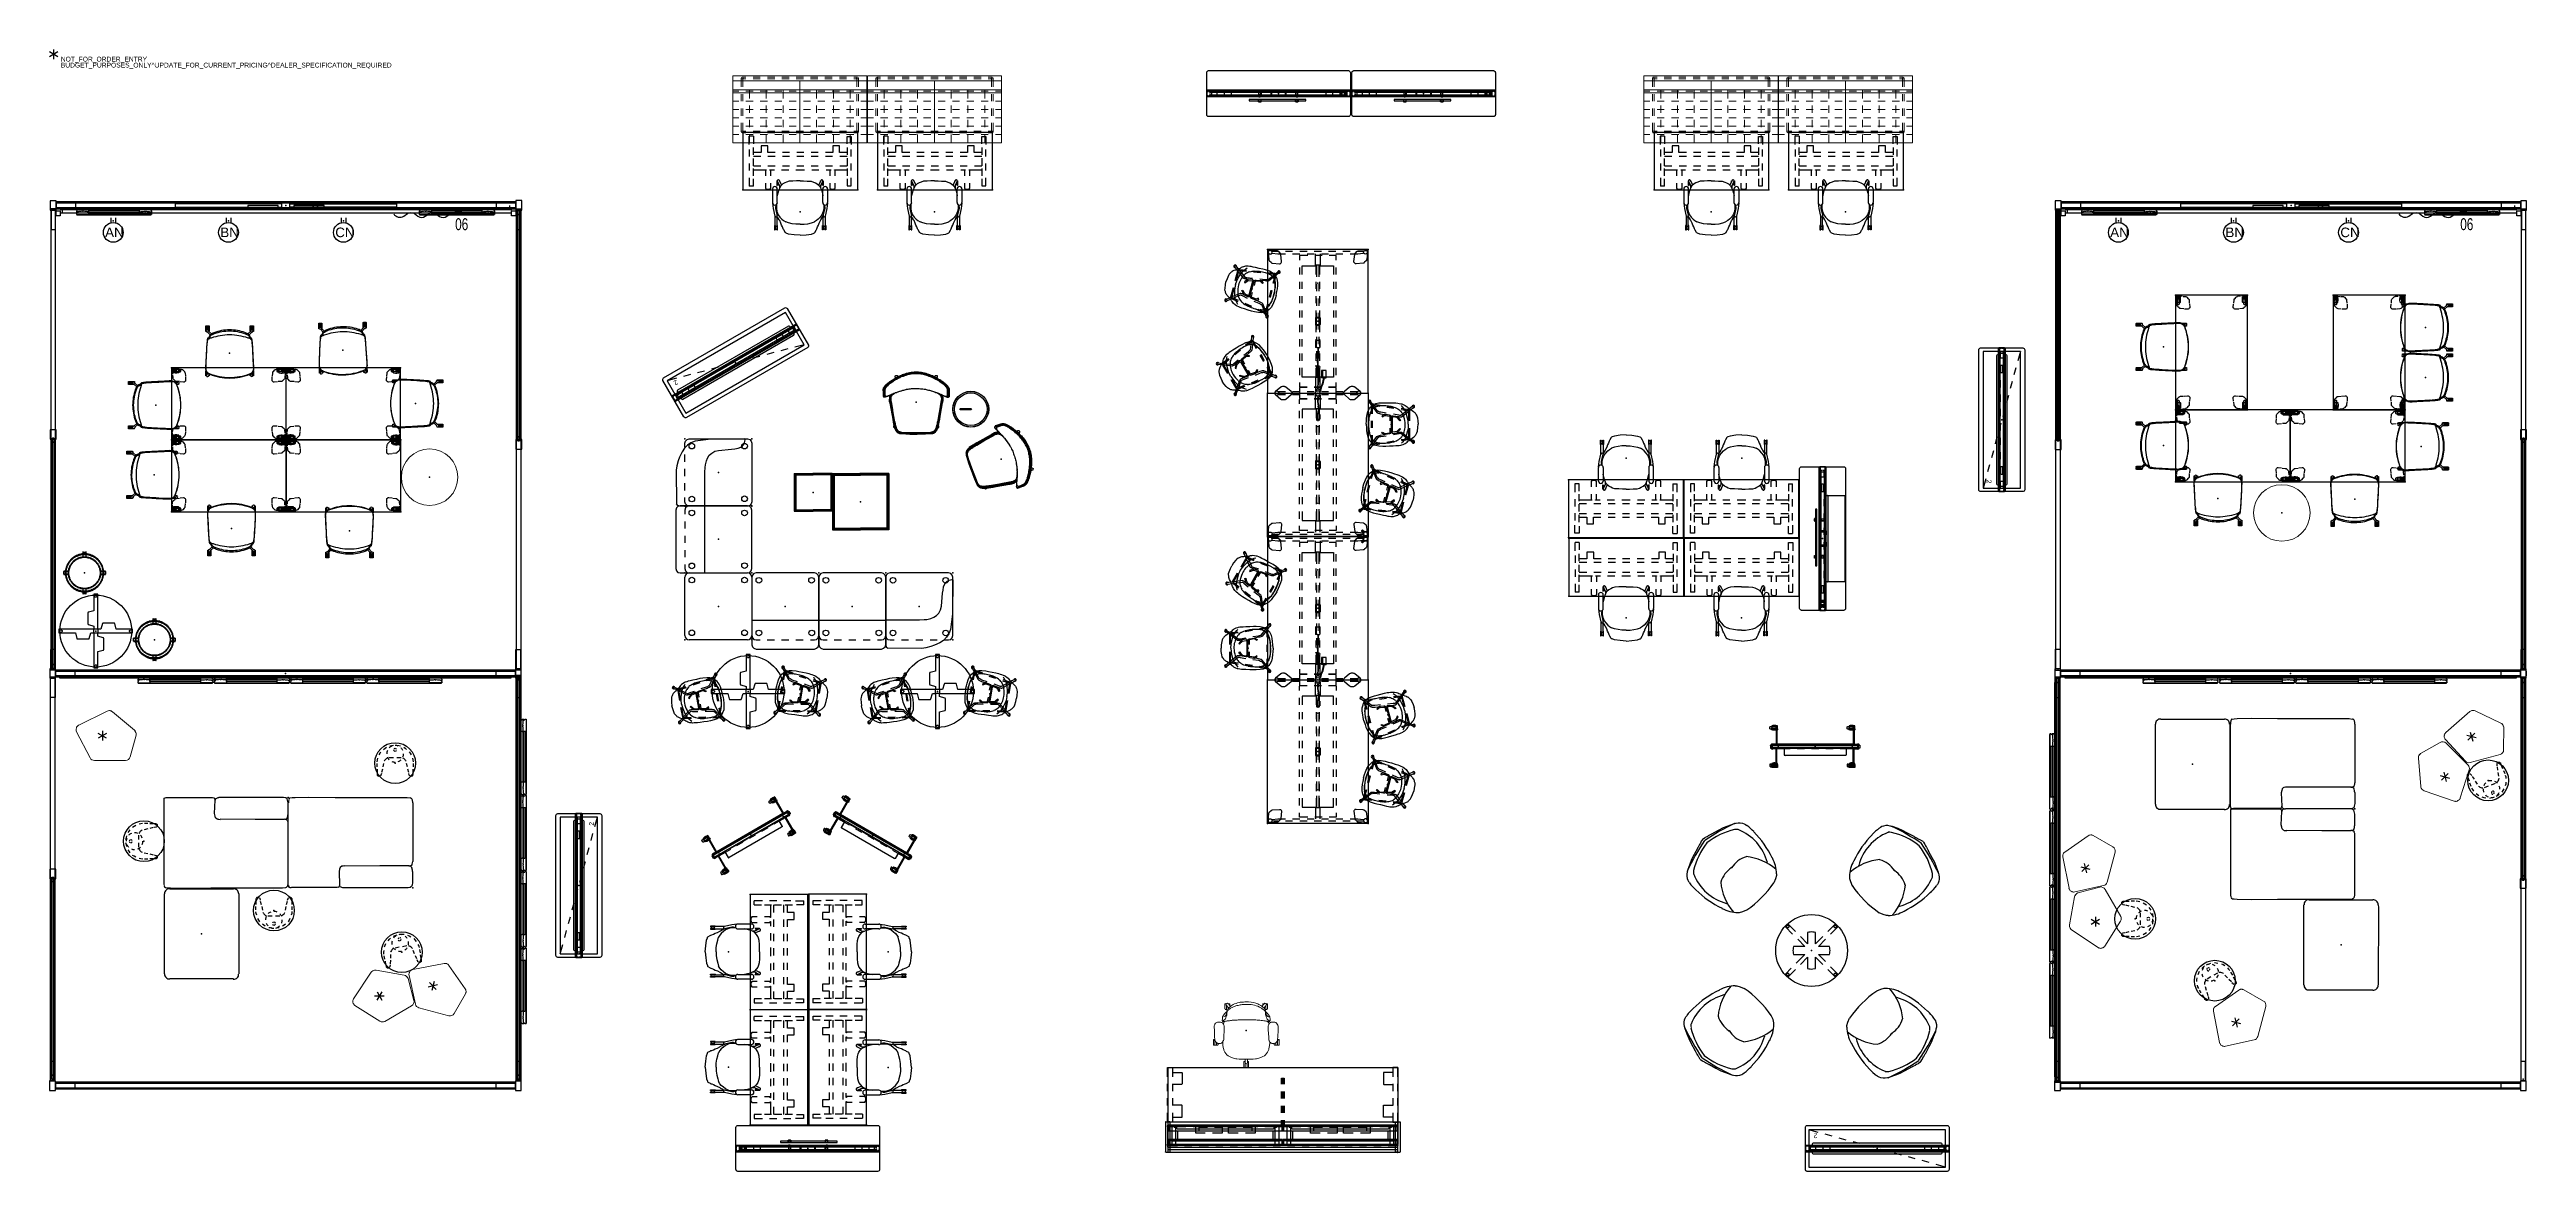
# Model space of a CAD drawing. Header units: inches. Extents: x 0 to 1034, y 3 to 471.
import ezdxf
from ezdxf.enums import TextEntityAlignment as Align

# ---------------------------------------------------------------- set-up
doc = ezdxf.new("R2010")
doc.units = ezdxf.units.IN
doc.header["$MEASUREMENT"] = 0
for name, color, linetype in [('ACCESSORY', 7, 'Continuous'), ('CET color Black or White', 7, 'Continuous'), ('CET Default', 7, 'Continuous'), ('DISPLAY', 5, 'Continuous'), ('ELEC', 1, 'Continuous'), ('FRAME', 7, 'Continuous'), ('PANEL', 7, 'Continuous'), ('PHWALL', 7, 'Continuous'), ('PROP-BONUS-COUNT', 7, 'Continuous'), ('PROP-BONUS-FINISH', 7, 'Continuous'), ('PROP-BONUS-PROD_NO', 7, 'Continuous'), ('SEAT', 5, 'Continuous'), ('STORAGE', 4, 'Continuous'), ('STRUCTURE', 7, 'Continuous'), ('TABLE', 6, 'Continuous'), ('TABLE-CASTER1', 6, 'Continuous'), ('TABLE-CASTER2', 6, 'Continuous'), ('TABLE-CASTER3', 6, 'Continuous'), ('TABLE-CASTER4', 6, 'Continuous'), ('TABLE-ELEC', 1, 'Continuous'), ('TABLE-HIDDEN', 6, 'Continuous'), ('TABLE-LEG1', 6, 'Continuous'), ('TABLE-LEG2', 6, 'Continuous'), ('TABLE-LEG3', 6, 'Continuous'), ('TABLE-LEG4', 6, 'Continuous'), ('TABLE-LEGBRACKET1', 6, 'Continuous'), ('TABLE-LEGBRACKET2', 6, 'Continuous'), ('TABLE-LEGBRACKET3', 6, 'Continuous'), ('TABLE-LEGBRACKET4', 6, 'Continuous'), ('TERRITORY', 5, 'Continuous'), ('TILE', 3, 'Continuous'), ('TILE-ELEC', 1, 'Continuous'), ('WKSURF', 6, 'Continuous')]:
    doc.layers.add(name, color=color, linetype=linetype)
doc.styles.get("Standard").update_dxf_attribs({"font": 'arial.ttf'})

# ---------------------------------------------------------------- blocks, each defined once
blk = doc.blocks.new('BBUBBLET')
at = {"layer": 'PROP-BONUS-COUNT'}
for p, q in [((1.7321, -1), (-1.7321, 1)), ((1.7321, 1), (-1.7321, -1)), ((0, 2), (0, -2))]:
    blk.add_line(p, q, dxfattribs=at)
blk.add_point((0, 0), dxfattribs=at)
at = {"layer": 'PROP-BONUS-FINISH'}
blk.add_attdef('FINISH', (3, -5.5), '', height=2, dxfattribs=at)
at = {"layer": 'PROP-BONUS-PROD_NO', "flags": 8}
blk.add_attdef('PROD_NO', (3, -3), '', height=2, dxfattribs=at)
blk = doc.blocks.new('7mn200_16nws_0p')
at = {"layer": 'STRUCTURE'}
for p, q in [((0.1, 0.9), (0, 0.8)), ((0, 0.8), (0, -0.8)), ((0.2, 1), (0.1, 0.9)), ((191.8, 1), (0.2, 1)), ((191.9, 0.9), (191.8, 1)), ((192, 0.8), (191.9, 0.9)), ((192, -0.8), (192, 0.8)), ((0, -0.8), (0.1, -0.9)), ((0.1, -0.9), (0.2, -1)), ((0.2, -1), (191.8, -1)), ((191.8, -1), (191.9, -0.9)), ((191.9, -0.9), (192, -0.8))]:
    blk.add_line(p, q, dxfattribs=at)
for p in [(0, 0), (192, 0)]:
    blk.add_point(p, dxfattribs=at)
blk = doc.blocks.new('7mn300_2ln_0p')
at = {"layer": 'STRUCTURE'}
for p, q in [((-2, 2.4), (-2, 0)), ((2, 2.4), (-2, 2.4)), ((-2, 0), (2, 0)), ((-1, 0), (-1, -8.2)), ((1, 0), (-1, 0)), ((1, -8.2), (1, 0)), ((2, 0), (2, 2.4)), ((2, 2.1), (2, 0.2)), ((10, 2.1), (2, 2.1)), ((2, 0.2), (10, 0.2)), ((10, 0.2), (10, 2.1)), ((-1, -8.2), (1, -8.2))]:
    blk.add_line(p, q, dxfattribs=at)
for p in [(0, 0), (2, 1.2)]:
    blk.add_point(p, dxfattribs=at)
blk = doc.blocks.new('7mn300_2ry_0p')
at = {"layer": 'STRUCTURE'}
for p, q in [((-10.1, 2.2), (-10.1, 0.3)), ((-2, 2.2), (-10.1, 2.2)), ((-10.1, 0.3), (-2, 0.3)), ((-2, 2.5), (-2, 0)), ((2, 2.5), (-2, 2.5)), ((-2, 0.3), (-2, 2.2)), ((-2, 0), (2, 0)), ((-1, 0), (-1, -8.2)), ((1, 0), (-1, 0)), ((1, -8.2), (1, 0)), ((2, 0), (2, 2.5)), ((-1, -8.2), (1, -8.2))]:
    blk.add_line(p, q, dxfattribs=at)
for p in [(-2, 1.2), (0, 0)]:
    blk.add_point(p, dxfattribs=at)
blk = doc.blocks.new('7mn400_pnws16honbeype_0p')
at = {"layer": 'STRUCTURE'}
for p, q in [((-0.526, 1), (-0.526, -1)), ((191.818, 1), (-0.526, 1)), ((95.646, 1.25), (91.646, 1.25)), ((91.646, 1.25), (91.646, -1.25)), ((95.646, -1.25), (95.646, 1.25)), ((191.818, -1), (191.818, 1)), ((-0.526, -1), (191.818, -1)), ((91.646, -1.25), (95.646, -1.25))]:
    blk.add_line(p, q, dxfattribs=at)
for p in [(0, 0), (191.292, 0)]:
    blk.add_point(p, dxfattribs=at)
blk = doc.blocks.new('7mn300_2ly_0p')
at = {"layer": 'STRUCTURE'}
for p, q in [((-2, 2.5), (-2, 0)), ((2, 2.5), (-2, 2.5)), ((-2, 0), (2, 0)), ((-1, 0), (-1, -8.2)), ((1, 0), (-1, 0)), ((1, -8.2), (1, 0)), ((2, 0), (2, 2.5)), ((2, 2.2), (2, 0.3)), ((10.1, 2.2), (2, 2.2)), ((2, 0.3), (10.1, 0.3)), ((10.1, 0.3), (10.1, 2.2)), ((-1, -8.2), (1, -8.2))]:
    blk.add_line(p, q, dxfattribs=at)
for p in [(0, 0), (2, 1.2)]:
    blk.add_point(p, dxfattribs=at)
blk = doc.blocks.new('7mn300_2rn_0p')
at = {"layer": 'STRUCTURE'}
for p, q in [((-10, 2.1), (-10, 0.2)), ((-2, 2.1), (-10, 2.1)), ((-10, 0.2), (-2, 0.2)), ((-2, 2.4), (-2, 0)), ((2, 2.4), (-2, 2.4)), ((-2, 0.2), (-2, 2.1)), ((-2, 0), (2, 0)), ((-1, 0), (-1, -8.2)), ((1, 0), (-1, 0)), ((1, -8.2), (1, 0)), ((2, 0), (2, 2.4)), ((-1, -8.2), (1, -8.2))]:
    blk.add_line(p, q, dxfattribs=at)
for p in [(-2, 1.2), (0, 0)]:
    blk.add_point(p, dxfattribs=at)
blk = doc.blocks.new('7mn400_pnws14npnbe_0p')
at = {"layer": 'STRUCTURE'}
for p, q in [((-0.526, 1), (-0.526, -1)), ((-0.526, 1), (168.526, 1)), ((-0.526, 1), (-0.526, -1)), ((168.526, 1), (-0.526, 1)), ((168.526, 1), (168.526, -1)), ((168.526, -1), (168.526, 1)), ((168.526, -1), (-0.526, -1)), ((-0.526, -1), (168.526, -1))]:
    blk.add_line(p, q, dxfattribs=at)
for p in [(0, 0), (168, 0)]:
    blk.add_point(p, dxfattribs=at)
blk = doc.blocks.new('7mn300_3sb_0p')
at = {"layer": 'STRUCTURE'}
for p, q in [((-10, 2.1), (-10, 0.2)), ((-2, 2.1), (-10, 2.1)), ((-10, 0.2), (-2, 0.2)), ((-2, 2.4), (-2, 0)), ((2, 2.4), (-2, 2.4)), ((-2, 0.2), (-2, 2.1)), ((-2, 0), (2, 0)), ((-1, 2.4), (1, 2.4)), ((-1, 0), (-1, -8.2)), ((1, 0), (-1, 0)), ((-1, 0), (-1, -8.2)), ((1, 0), (-1, 0)), ((1, -8.2), (1, 0)), ((1, -8.2), (1, 0)), ((2, 0), (2, 2.4)), ((2, 2.1), (2, 0.2)), ((10, 2.1), (2, 2.1)), ((2, 0.2), (10, 0.2)), ((10, 0.2), (10, 2.1)), ((-1, -8.2), (1, -8.2)), ((-1, -8.2), (1, -8.2))]:
    blk.add_line(p, q, dxfattribs=at)
for p in [(-2, 1.2), (0, 0), (2, 1.2)]:
    blk.add_point(p, dxfattribs=at)
blk = doc.blocks.new('7mn300_3sr_0p')
at = {"layer": 'STRUCTURE'}
for p, q in [((-10, 2.1), (-10, 0.2)), ((-2, 2.1), (-10, 2.1)), ((-10, 0.2), (-2, 0.2)), ((-2, 2.4), (-2, 0)), ((2, 2.4), (-2, 2.4)), ((-2, 0.2), (-2, 2.1)), ((-2, 0), (2, 0)), ((-1, 0), (-1, -8.2)), ((1, 0), (-1, 0)), ((1, -8.2), (1, 0)), ((2, 0), (2, 2.4)), ((2, 0.2), (2, 2.1)), ((2, 2.1), (10.1, 2.1)), ((10.1, 0.2), (2, 0.2)), ((10.1, 2.1), (10.1, 0.2)), ((-1, -8.2), (1, -8.2))]:
    blk.add_line(p, q, dxfattribs=at)
for p in [(-2, 1.2), (0, 0), (2, 1.2)]:
    blk.add_point(p, dxfattribs=at)
blk = doc.blocks.new('7mn400_pnws14honbeype_0p')
at = {"layer": 'STRUCTURE'}
for p, q in [((-0.526, 1), (-0.526, -1)), ((167.818, 1), (-0.526, 1)), ((83.646, 1.25), (79.646, 1.25)), ((79.646, 1.25), (79.646, -1.25)), ((83.646, -1.25), (83.646, 1.25)), ((167.818, -1), (167.818, 1)), ((-0.526, -1), (167.818, -1)), ((79.646, -1.25), (83.646, -1.25))]:
    blk.add_line(p, q, dxfattribs=at)
for p in [(0, 0), (167.292, 0)]:
    blk.add_point(p, dxfattribs=at)
blk = doc.blocks.new('7mn210_16fnlnrnmnpnp_0p')
at = {"layer": 'TILE'}
for p, q in [((192, -1), (0, -1)), ((0, -1), (0, -1.375)), ((0, -1.375), (192, -1.375)), ((192, -1.375), (192, -1))]:
    blk.add_line(p, q, dxfattribs=at)
for p in [(0, 0), (192, 0)]:
    blk.add_point(p, dxfattribs=at)
blk = doc.blocks.new('7mn210_16fnlyrnmnpnp_0p')
at = {"layer": 'TILE'}
for p, q in [((0, -1), (0, -1.4)), ((192, -1), (0, -1)), ((0, -1.4), (192, -1.4)), ((192, -1.4), (192, -1))]:
    blk.add_line(p, q, dxfattribs=at)
for p in [(0, 0), (96, 0), (192, 0)]:
    blk.add_point(p, dxfattribs=at)
at = {"layer": 'TILE', "extrusion": (0, -6.12323e-17, -1)}
for p in [(24, -1.4), (72, -1.4), (120, -1.4), (168, -1.4)]:
    blk.add_point(p, dxfattribs=at)
blk = doc.blocks.new('7mn210_16fnlyrymyp44_0p')
at = {"layer": 'TILE'}
for p, q in [((0, -1), (0, -1.4)), ((192, -1), (0, -1)), ((0, -1.4), (192, -1.4)), ((192, -1.4), (192, -1))]:
    blk.add_line(p, q, dxfattribs=at)
for p in [(0, 0), (96, 0), (192, 0)]:
    blk.add_point(p, dxfattribs=at)
at = {"layer": 'TILE', "extrusion": (0, -6.12323e-17, -1)}
for p in [(24, -1.4), (72, -1.4), (120, -1.4), (168, -1.4)]:
    blk.add_point(p, dxfattribs=at)
blk = doc.blocks.new('7mn500_14fl_0p')
at = {"layer": 'STRUCTURE'}
for p, q in [((0, 0.4), (0, 0.3)), ((0.1, 0.4), (0, 0.4)), ((0, 0.3), (0, -0.3)), ((1.7, 0.4), (0.1, 0.4)), ((1.7, -0.4), (1.7, 0.4)), ((1.7, 0.4), (1.7, -0.4)), ((166.6, 0.4), (1.7, 0.4)), ((36.8, 0.5), (36.8, 0.4)), ((47.6, 0.5), (36.8, 0.5)), ((36.8, 0.4), (47.6, 0.4)), ((47.6, 0.4), (47.6, 0.5)), ((78.8, 0.5), (78.8, 0.4)), ((89.6, 0.5), (78.8, 0.5)), ((78.8, 0.4), (89.6, 0.4)), ((89.6, 0.4), (89.6, 0.5)), ((121.2, 0.5), (121.2, 0.4)), ((132, 0.5), (121.2, 0.5)), ((121.2, 0.4), (132, 0.4)), ((132, 0.4), (132, 0.5)), ((166.6, 0.4), (166.6, -0.4)), ((168.2, 0.4), (166.6, 0.4)), ((166.6, -0.4), (166.6, 0.4)), ((168.3, 0.4), (168.2, 0.4)), ((168.3, 0.3), (168.3, 0.4)), ((168.3, -0.3), (168.3, 0.3)), ((0, -0.3), (0, -0.4)), ((0, -0.4), (0.1, -0.4)), ((0.1, -0.4), (1.7, -0.4)), ((1.7, -0.4), (166.6, -0.4)), ((36.8, -0.4), (36.8, -0.5)), ((47.6, -0.4), (36.8, -0.4)), ((36.8, -0.5), (47.6, -0.5)), ((47.6, -0.5), (47.6, -0.4)), ((78.8, -0.4), (78.8, -0.5)), ((89.6, -0.4), (78.8, -0.4)), ((78.8, -0.5), (89.6, -0.5)), ((89.6, -0.5), (89.6, -0.4)), ((121.2, -0.4), (121.2, -0.5)), ((132, -0.4), (121.2, -0.4)), ((121.2, -0.5), (132, -0.5)), ((132, -0.5), (132, -0.4)), ((166.6, -0.4), (168.2, -0.4)), ((168.2, -0.4), (168.3, -0.4)), ((168.3, -0.4), (168.3, -0.3))]:
    blk.add_line(p, q, dxfattribs=at)
for p in [(0, 0), (168.3, 0)]:
    blk.add_point(p, dxfattribs=at)
blk = doc.blocks.new('7mn500_14ho_0p')
at = {"layer": 'STRUCTURE'}
for p, q in [((0, 0.4), (0, 0.3)), ((0.1, 0.4), (0, 0.4)), ((0, 0.3), (0, -0.3)), ((1.7, 0.4), (0.1, 0.4)), ((1.7, -0.4), (1.7, 0.4)), ((1.7, 0.4), (1.7, -0.4)), ((82.5, 0.4), (1.7, 0.4)), ((36.6, 0.5), (36.6, 0.4)), ((47.3, 0.5), (36.6, 0.5)), ((36.6, 0.4), (47.3, 0.4)), ((47.3, 0.4), (47.3, 0.5)), ((82.5, 0.4), (82.5, -0.4)), ((84, 0.4), (82.5, 0.4)), ((82.5, -0.4), (82.5, 0.4)), ((84.1, 0.4), (84, 0.4)), ((84.2, 0.3), (84.1, 0.4)), ((84.2, -0.3), (84.2, 0.3)), ((0, -0.3), (0, -0.4)), ((0, -0.4), (0.1, -0.4)), ((0.1, -0.4), (1.7, -0.4)), ((1.7, -0.4), (82.5, -0.4)), ((36.6, -0.4), (36.6, -0.5)), ((47.3, -0.4), (36.6, -0.4)), ((36.6, -0.5), (47.3, -0.5)), ((47.3, -0.5), (47.3, -0.4)), ((82.5, -0.4), (84, -0.4)), ((84, -0.4), (84.1, -0.4)), ((84.1, -0.4), (84.2, -0.3))]:
    blk.add_line(p, q, dxfattribs=at)
for p in [(0, 0), (84.2, 0)]:
    blk.add_point(p, dxfattribs=at)
blk = doc.blocks.new('7mn500_16ho_0p')
at = {"layer": 'STRUCTURE'}
for p, q in [((0, 0.4), (0, 0.3)), ((0.1, 0.4), (0, 0.4)), ((0, 0.3), (0, -0.3)), ((1.7, 0.4), (0.1, 0.4)), ((1.7, -0.4), (1.7, 0.4)), ((1.7, 0.4), (1.7, -0.4)), ((94.5, 0.4), (1.7, 0.4)), ((42.6, 0.5), (42.6, 0.4)), ((53.3, 0.5), (42.6, 0.5)), ((42.6, 0.4), (53.3, 0.4)), ((53.3, 0.4), (53.3, 0.5)), ((94.5, 0.4), (94.5, -0.4)), ((96, 0.4), (94.5, 0.4)), ((94.5, -0.4), (94.5, 0.4)), ((96.1, 0.4), (96, 0.4)), ((96.2, 0.3), (96.1, 0.4)), ((96.2, -0.3), (96.2, 0.3)), ((0, -0.3), (0, -0.4)), ((0, -0.4), (0.1, -0.4)), ((0.1, -0.4), (1.7, -0.4)), ((1.7, -0.4), (94.5, -0.4)), ((42.6, -0.4), (42.6, -0.5)), ((53.3, -0.4), (42.6, -0.4)), ((42.6, -0.5), (53.3, -0.5)), ((53.3, -0.5), (53.3, -0.4)), ((94.5, -0.4), (96, -0.4)), ((96, -0.4), (96.1, -0.4)), ((96.1, -0.4), (96.2, -0.3))]:
    blk.add_line(p, q, dxfattribs=at)
for p in [(0, 0), (96.2, 0)]:
    blk.add_point(p, dxfattribs=at)
blk = doc.blocks.new('7mn510_14fflnr_0p')
at = {"layer": 'TILE'}
for p, q in [((0, -0.4156), (0, -0.7906)), ((168, -0.4156), (0, -0.4156)), ((0, -0.7906), (168, -0.7906)), ((126, -0.4156), (126, -0.7906)), ((168, -0.7906), (168, -0.4156))]:
    blk.add_line(p, q, dxfattribs=at)
for p in [(0, 0), (168, 0)]:
    blk.add_point(p, dxfattribs=at)
blk = doc.blocks.new('7mn510_14fflyr_0p')
at = {"layer": 'TILE'}
for p, q in [((0, -0.4156), (0, -0.7906)), ((168, -0.4156), (0, -0.4156)), ((0, -0.7906), (168, -0.7906)), ((126, -0.4156), (126, -0.7906)), ((168, -0.7906), (168, -0.4156))]:
    blk.add_line(p, q, dxfattribs=at)
for p in [(0, 0), (168, 0)]:
    blk.add_point(p, dxfattribs=at)
blk = doc.blocks.new('7mn510_14fhonr_0p')
at = {"layer": 'TILE'}
for p, q in [((0, -0.4156), (0, -0.7906)), ((0, -0.4156), (84, -0.4156)), ((84, -0.7906), (0, -0.7906)), ((42, -0.4156), (42, -0.7906)), ((84, -0.4156), (84, -0.7906))]:
    blk.add_line(p, q, dxfattribs=at)
for p in [(0, 0), (84, 0)]:
    blk.add_point(p, dxfattribs=at)
blk = doc.blocks.new('7mn510_16fhonr_0p')
at = {"layer": 'TILE'}
for p, q in [((0, -0.4156), (0, -0.7906)), ((0, -0.4156), (96, -0.4156)), ((96, -0.7906), (0, -0.7906)), ((48, -0.4156), (48, -0.7906)), ((96, -0.4156), (96, -0.7906))]:
    blk.add_line(p, q, dxfattribs=at)
for p in [(0, 0), (96, -0.0005)]:
    blk.add_point(p, dxfattribs=at)
blk = doc.blocks.new('7mn910_0816_0p')
at = {"layer": 'ACCESSORY'}
for p, q in [((-15.9, 0), (-15.9, -1.1)), ((-3.3, 0), (-15.9, 0)), ((-3.3, -1.1), (-3.3, 0)), ((3.3, 0), (3.3, -1.1)), ((15.9, 0), (3.3, 0)), ((15.9, -1.1), (15.9, 0)), ((-15.9, -1.1), (-3.3, -1.1)), ((3.3, -1.1), (15.9, -1.1))]:
    blk.add_line(p, q, dxfattribs=at)
for start, end in [(0, 180), (180, 0)]:
    blk.add_arc((12.3, 0.3), 1.09, start, end, dxfattribs=at)
blk.add_point((0, 0), dxfattribs=at)
blk = doc.blocks.new('7mn915_16_0p')
at = {"layer": 'STRUCTURE'}
for p, q in [((-46.2, 0.7), (-46.2, -0.7)), ((-1.7, 0.7), (-46.2, 0.7)), ((-1.7, -0.7), (-1.7, 0.7)), ((1.7, 0.7), (46.2, 0.7)), ((1.7, -0.7), (1.7, 0.7)), ((46.2, 0.7), (46.2, -0.7)), ((-46.2, -0.7), (-1.7, -0.7)), ((46.2, -0.7), (1.7, -0.7))]:
    blk.add_line(p, q, dxfattribs=at)
blk.add_point((0, 0), dxfattribs=at)
blk = doc.blocks.new('7mn920_pw16fp_0p')
at = {"layer": 'ACCESSORY'}
for p, q in [((1.7, -1.4), (1.7, -1.8)), ((190.3, -1.4), (1.7, -1.4)), ((1.7, -1.8), (190.3, -1.8)), ((190.3, -1.8), (190.3, -1.4))]:
    blk.add_line(p, q, dxfattribs=at)
for p in [(0, 0), (192, 0)]:
    blk.add_point(p, dxfattribs=at)
blk = doc.blocks.new('7mn920_sz14fl_0p')
at = {"layer": 'ACCESSORY'}
for p, q in [((1.7, -0.8), (1.7, -1.3)), ((166.3, -0.8), (1.7, -0.8)), ((1.7, -1.3), (166.3, -1.3)), ((166.3, -1.3), (166.3, -0.8))]:
    blk.add_line(p, q, dxfattribs=at)
for p in [(0, 0), (168, 0)]:
    blk.add_point(p, dxfattribs=at)
blk = doc.blocks.new('7MN150_081644_0P')
at = {"layer": 'ELEC', "linetype": 'Continuous'}
blk.add_line((1, -1.54), (191.000032, -1.54), dxfattribs=at)
at = {"layer": 'ELEC'}
for p, q in [((2.5, -1.54), (2.5, -3.04)), ((189.500032, -1.54), (189.500032, -0.04))]:
    blk.add_line(p, q, dxfattribs=at)
blk.add_point((0, 0), dxfattribs=at)
blk = doc.blocks.new('7MN152_AN_0P')
at = {"layer": 'ELEC', "color": 1}
for p, q in [((-1, -3.9), (-1, -5.9)), ((1, -3.9), (1, -5.9))]:
    blk.add_line(p, q, dxfattribs=at)
blk.add_circle((0, -9.9), 4.13, dxfattribs=at)
for p in [(0, 0), (0, -5.1)]:
    blk.add_point(p, dxfattribs=at)
blk.add_text('AN', height=4, dxfattribs=at).set_placement((-3.4, -11.9))
blk = doc.blocks.new('7MN152_BN_0P')
at = {"layer": 'ELEC', "color": 1}
for p, q in [((-1, -3.9), (-1, -5.9)), ((1, -3.9), (1, -5.9))]:
    blk.add_line(p, q, dxfattribs=at)
blk.add_circle((0, -9.9), 4.13, dxfattribs=at)
for p in [(0, 0), (0, -5.1)]:
    blk.add_point(p, dxfattribs=at)
blk.add_text('BN', height=4, dxfattribs=at).set_placement((-3.4, -11.9))
blk = doc.blocks.new('7MN152_CN_0P')
at = {"layer": 'ELEC', "color": 1}
for p, q in [((-1, -3.9), (-1, -5.9)), ((1, -3.9), (1, -5.9))]:
    blk.add_line(p, q, dxfattribs=at)
blk.add_circle((0, -9.9), 4.13, dxfattribs=at)
for p in [(0, 0), (0, -5.1)]:
    blk.add_point(p, dxfattribs=at)
blk.add_text('CN', height=4, dxfattribs=at).set_placement((-3.4, -11.9))
blk = doc.blocks.new('7MN140_0806_0P')
at = {"layer": 'ELEC'}
blk.add_lwpolyline([(-2.9, 0), (0, 0), (0, -1.2), (-2.9, -1.2)], close=True, dxfattribs=at)
blk.add_lwpolyline([(-28.4, -2.2, 0.388511), (-24.2, -3.2), (-22.7, -2, -0.269775), (-19.7, -2), (-18.3, -3.2, 0.294421), (-15.2, -3.2), (-13.7, -2.1, -0.281386), (-10.8, -2.1), (-9.3, -3.3, 0.280541), (-6.2, -3.2), (-4.7, -2, -0.163607), (-3.2, -1.7), (-2.5, -1.8)], format="xyb", dxfattribs=at)
blk.add_lwpolyline([(-1.8, -1.2), (-1.8, -1.4), (-2.5, -1.4), (-2.5, -2.1), (-1, -2.1), (-1, -1.2)], dxfattribs=at)
blk.add_point((0, 0), dxfattribs=at)
at = {"layer": 'ELEC', "width": 0.7}
blk.add_text('06', height=5, dxfattribs=at).set_placement((0, -9), align=Align.CENTER)
blk = doc.blocks.new('7mn151_0p')
at = {"layer": 'ELEC'}
for p, q in [((-1.9, 0), (-1.9, 0)), ((-1.3, 0), (-1.9, 0)), ((-1.3, 0.2), (-1.3, 0)), ((-0.9, 0.2), (-1.3, 0.2)), ((-0.9, 0), (-0.9, 0.2)), ((0.9, 0), (-0.9, 0)), ((0.9, 0.2), (0.9, 0)), ((1.3, 0.2), (0.9, 0.2)), ((1.3, 0), (1.3, 0.2)), ((1.9, 0), (1.3, 0)), ((1.9, 0), (1.9, 0)), ((-1.8, -0.1), (1.8, -0.1))]:
    blk.add_line(p, q, dxfattribs=at)
for centre, radius, start, end in [((-1.8, 0), 0.0668, 180, 270), ((1.8, 0), 0.0678, 270, 0)]:
    blk.add_arc(centre, radius, start, end, dxfattribs=at)
blk.add_point((0, 0), dxfattribs=at)
blk = doc.blocks.new('gexsb_w2_0p')
at = {"layer": 'DISPLAY'}
for p, q in [((0.1, -1.2), (0, -1.2)), ((0, -1.2), (0, -1.8)), ((0, -1.8), (0.3, -1.8)), ((0, -1.8), (0, -1.8)), ((0.1, -2.2), (0, -2.2)), ((0, -2.2), (0, -2.8)), ((0, -2.8), (5.1, -2.8)), ((0, -2.8), (0, -2.8)), ((0.2, -1.2), (0.1, -1.2)), ((0.2, -2.2), (0.1, -2.2)), ((0.3, -0.9), (0.2, -1)), ((0.2, -1), (0.2, -1)), ((0.2, -1), (0.2, -1.1)), ((0.2, -1.1), (0.2, -1.2)), ((0.2, -1.2), (0.2, -1.2)), ((0.2, -1.2), (0.2, -1.2)), ((0.2, -1.2), (0.2, -1.2)), ((0.2, -1.8), (0.2, -1.9)), ((0.3, -1.9), (0.2, -2)), ((0.2, -1.9), (0.3, -1.9)), ((0.2, -2), (0.2, -2)), ((0.2, -2), (0.2, -2.1)), ((0.2, -2.1), (0.2, -2.2)), ((0.2, -2.2), (0.2, -2.2)), ((0.2, -2.2), (0.2, -2.2)), ((0.2, -2.2), (0.2, -2.2)), ((0.2, -2.8), (0.2, -2.9)), ((0.2, -2.9), (31.2, -2.9)), ((0.4, -0.8), (0.3, -0.9)), ((0.4, -1.8), (0.3, -1.9)), ((0.5, -0.6), (0.4, -0.8)), ((0.5, -1.6), (0.4, -1.8)), ((0.8, -0.6), (0.5, -0.6)), ((0.8, -1.6), (0.5, -1.6)), ((0.9, -0.5), (0.8, -0.6)), ((0.9, -1.5), (0.8, -1.6)), ((1.3, -0.5), (0.9, -0.5)), ((1.3, -1.5), (0.9, -1.5)), ((1.8, -0.5), (1.3, -0.5)), ((1.8, -1.5), (1.3, -1.5)), ((2.3, -0.4), (1.8, -0.5)), ((2.3, -1.4), (1.8, -1.5)), ((2.5, -0.4), (2.3, -0.4)), ((2.3, -0.4), (2.3, -0.4)), ((2.3, -0.4), (2.3, -0.4)), ((2.5, -1.4), (2.3, -1.4)), ((2.3, -1.4), (2.3, -1.4)), ((2.3, -1.4), (2.3, -1.4)), ((2.5, -0.5), (2.5, -0.4)), ((2.8, -0.5), (2.5, -0.5)), ((2.5, -0.5), (2.5, -0.5)), ((2.5, -1.5), (2.5, -1.4)), ((2.8, -1.5), (2.5, -1.5)), ((2.5, -1.5), (2.5, -1.5)), ((3, -0.4), (2.8, -0.4)), ((2.8, -0.4), (2.8, -0.5)), ((2.8, -0.5), (2.8, -0.5)), ((3, -1.4), (2.8, -1.4)), ((2.8, -1.4), (2.8, -1.5)), ((2.8, -1.5), (2.8, -1.5)), ((3.5, -0.5), (3, -0.4)), ((3, -0.4), (3, -0.4)), ((3, -0.4), (3, -0.4)), ((3.5, -1.5), (3, -1.4)), ((3, -1.4), (3, -1.4)), ((3, -1.4), (3, -1.4)), ((4, -0.5), (3.5, -0.5)), ((4, -1.5), (3.5, -1.5)), ((4.4, -0.5), (4, -0.5)), ((4.4, -1.5), (4, -1.5)), ((4.6, -0.6), (4.4, -0.5)), ((4.6, -1.6), (4.4, -1.5)), ((4.8, -0.6), (4.6, -0.6)), ((4.8, -1.6), (4.6, -1.6)), ((5, -0.7), (4.8, -0.6)), ((5, -1.7), (4.8, -1.6)), ((5.1, -0.9), (5, -0.7)), ((5.1, -1.9), (5, -1.7)), ((5, -1.8), (5.1, -1.8)), ((5.1, -1), (5.1, -0.9)), ((5.1, -0.9), (5.1, -0.9)), ((5.1, -1.1), (5.1, -1)), ((5.1, -1.2), (5.1, -1.1)), ((5.2, -1.2), (5.1, -1.2)), ((5.1, -1.8), (5.2, -1.8)), ((5.1, -2), (5.1, -1.9)), ((5.1, -1.9), (5.1, -1.9)), ((5.1, -1.9), (26.4, -1.9)), ((5.1, -2.1), (5.1, -2)), ((5.1, -2.2), (5.1, -2.1)), ((5.2, -2.2), (5.1, -2.2)), ((5.1, -2.8), (5.2, -2.8)), ((5.2, -1.4), (5.2, -1.2)), ((5.2, -1.2), (5.2, -1.2)), ((5.2, -1.2), (5.2, -1.2)), ((26.2, -1.4), (5.2, -1.4)), ((5.2, -1.8), (5.2, -1.4)), ((5.2, -1.4), (5.2, -1.4)), ((5.2, -2.4), (5.2, -2.2)), ((5.2, -2.2), (5.2, -2.2)), ((5.2, -2.2), (5.2, -2.2)), ((26.2, -2.4), (5.2, -2.4)), ((5.2, -2.8), (5.2, -2.4)), ((5.2, -2.4), (5.2, -2.4)), ((26.2, -1.4), (26.2, -1.2)), ((26.2, -1.2), (26.2, -1.2)), ((26.2, -1.2), (26.3, -1.2)), ((26.3, -1.4), (26.2, -1.4)), ((26.2, -2.4), (26.2, -2.2)), ((26.2, -2.2), (26.2, -2.2)), ((26.2, -2.2), (26.3, -2.2)), ((26.3, -2.4), (26.2, -2.4)), ((26.3, -0.9), (26.4, -0.7)), ((26.3, -1), (26.3, -0.9)), ((26.3, -0.9), (26.3, -0.9)), ((26.3, -1.1), (26.3, -1)), ((26.3, -1.2), (26.3, -1.1)), ((26.3, -1.2), (26.3, -1.2)), ((26.3, -1.8), (26.3, -1.4)), ((26.3, -1.9), (26.4, -1.7)), ((26.4, -1.8), (26.3, -1.8)), ((26.3, -1.8), (26.3, -1.8)), ((26.3, -2), (26.3, -1.9)), ((26.3, -1.9), (26.3, -1.9)), ((26.3, -2.1), (26.3, -2)), ((26.3, -2.2), (26.3, -2.1)), ((26.3, -2.2), (26.3, -2.2)), ((26.3, -2.8), (26.3, -2.4)), ((31.4, -2.8), (26.3, -2.8)), ((26.3, -2.8), (26.3, -2.8)), ((26.4, -0.7), (26.6, -0.6)), ((26.4, -1.7), (26.6, -1.6)), ((26.6, -0.6), (26.8, -0.6)), ((26.6, -1.6), (26.8, -1.6)), ((26.8, -0.6), (27, -0.5)), ((26.8, -1.6), (27, -1.5)), ((27, -0.5), (27.4, -0.5)), ((27, -1.5), (27.4, -1.5)), ((27.4, -0.5), (27.9, -0.5)), ((27.4, -1.5), (27.9, -1.5)), ((27.9, -0.5), (28.4, -0.4)), ((27.9, -1.5), (28.4, -1.4)), ((28.4, -0.4), (28.4, -0.4)), ((28.4, -0.4), (28.4, -0.4)), ((28.4, -0.4), (28.6, -0.4)), ((28.4, -1.4), (28.4, -1.4)), ((28.4, -1.4), (28.4, -1.4)), ((28.4, -1.4), (28.6, -1.4)), ((28.6, -0.4), (28.6, -0.5)), ((28.6, -0.5), (28.6, -0.5)), ((28.6, -0.5), (28.9, -0.5)), ((28.6, -1.4), (28.6, -1.5)), ((28.6, -1.5), (28.6, -1.5)), ((28.6, -1.5), (28.9, -1.5)), ((28.9, -0.5), (28.9, -0.4)), ((28.9, -0.4), (29.1, -0.4)), ((28.9, -0.5), (28.9, -0.5)), ((28.9, -1.5), (28.9, -1.4)), ((28.9, -1.4), (29.1, -1.4)), ((28.9, -1.5), (28.9, -1.5)), ((29.1, -0.4), (29.1, -0.4)), ((29.1, -0.4), (29.1, -0.4)), ((29.1, -0.4), (29.6, -0.5)), ((29.1, -1.4), (29.1, -1.4)), ((29.1, -1.4), (29.1, -1.4)), ((29.1, -1.4), (29.6, -1.5)), ((29.6, -0.5), (30.1, -0.5)), ((29.6, -1.5), (30.1, -1.5)), ((30.1, -0.5), (30.5, -0.5)), ((30.1, -1.5), (30.5, -1.5)), ((30.5, -0.5), (30.6, -0.6)), ((30.5, -1.5), (30.6, -1.6)), ((30.6, -0.6), (30.9, -0.6)), ((30.6, -1.6), (30.9, -1.6)), ((30.9, -0.6), (31, -0.8)), ((30.9, -1.6), (31, -1.8)), ((31, -0.8), (31.1, -0.9)), ((31, -1.8), (31.1, -1.9)), ((31.1, -0.9), (31.2, -1)), ((31.4, -1.8), (31.1, -1.8)), ((31.1, -1.9), (31.2, -2)), ((31.1, -1.9), (31.2, -1.9)), ((31.2, -1), (31.2, -1)), ((31.2, -1), (31.2, -1.1)), ((31.2, -1.1), (31.2, -1.2)), ((31.2, -1.2), (31.2, -1.2)), ((31.2, -1.2), (31.2, -1.2)), ((31.2, -1.2), (31.2, -1.2)), ((31.2, -1.2), (31.4, -1.2)), ((31.2, -1.9), (31.2, -1.8)), ((31.2, -2), (31.2, -2)), ((31.2, -2), (31.2, -2.1)), ((31.2, -2.1), (31.2, -2.2)), ((31.2, -2.2), (31.2, -2.2)), ((31.2, -2.2), (31.2, -2.2)), ((31.2, -2.2), (31.2, -2.2)), ((31.2, -2.2), (31.4, -2.2)), ((31.2, -2.9), (31.2, -2.8)), ((31.4, -1.2), (31.4, -1.2)), ((31.4, -1.2), (31.4, -1.8)), ((31.4, -1.8), (31.4, -1.8)), ((31.4, -2.2), (31.4, -2.2)), ((31.4, -2.2), (31.4, -2.8)), ((31.4, -2.8), (31.4, -2.8))]:
    blk.add_line(p, q, dxfattribs=at)
blk.add_point((0, 0), dxfattribs=at)
blk = doc.blocks.new('7mn300_3sl_0p')
at = {"layer": 'STRUCTURE'}
for p, q in [((-10, 0.2), (-10, 2.1)), ((-10, 2.1), (-2, 2.1)), ((-2, 0.2), (-10, 0.2)), ((-2, 2.4), (-2, 0)), ((2, 2.4), (-2, 2.4)), ((-2, 2.1), (-2, 0.2)), ((-2, 0), (2, 0)), ((-1, 0), (-1, -8.2)), ((1, 0), (-1, 0)), ((-1, 0), (-1, -8.2)), ((1, 0), (-1, 0)), ((1, -8.2), (1, 0)), ((1, -8.2), (1, 0)), ((2, 0), (2, 2.4)), ((2, 2.1), (2, 0.2)), ((10, 2.1), (2, 2.1)), ((2, 0.2), (10, 0.2)), ((10, 0.2), (10, 2.1)), ((-1, -8.2), (1, -8.2)), ((-1, -8.2), (1, -8.2))]:
    blk.add_line(p, q, dxfattribs=at)
for p in [(-2, 1.2), (0, 0), (2, 1.2)]:
    blk.add_point(p, dxfattribs=at)
blk = doc.blocks.new('phz515s_3048l_4p')
at = {"layer": 'TABLE'}
for p, q in [((47.9, 0), (0, 0)), ((0, 0), (0, -30)), ((47.9, -30), (47.9, 0)), ((0, -30), (47.9, -30))]:
    blk.add_line(p, q, dxfattribs=at)
for p in [(0, 0), (47.9, 0), (0, -30), (47.9, -30)]:
    blk.add_point(p, dxfattribs=at)
at = {"layer": 'TABLE-CASTER1'}
for p, q in [((0.8, -0.2), (0.7, -0.3)), ((0.7, -0.3), (0.7, -0.7)), ((3.1, -0.7), (0.7, -0.7)), ((0.7, -0.7), (0.7, -0.8)), ((0.7, -0.7), (3, -0.7)), ((0.7, -0.7), (0.7, -0.7)), ((0.7, -0.8), (0.7, -1.4)), ((0.7, -1.4), (0.7, -1.5)), ((0.7, -1.5), (3, -1.5)), ((0.7, -1.9), (0.7, -1.5)), ((0.7, -1.5), (0.7, -1.5)), ((0.7, -1.5), (3.1, -1.5)), ((0.8, -2), (0.7, -1.9)), ((1, -0.2), (0.8, -0.2)), ((1, -2), (0.8, -2)), ((1.6, -0.1), (1, -0.2)), ((1.6, -2.1), (1, -2)), ((1.9, -0.1), (1.6, -0.1)), ((1.9, -2.1), (1.6, -2.1)), ((2.2, -0.1), (1.9, -0.1)), ((2.2, -2.1), (1.9, -2.1)), ((2.8, -0.2), (2.2, -0.1)), ((2.8, -2), (2.2, -2.1)), ((3, -0.2), (2.8, -0.2)), ((3, -2), (2.8, -2)), ((3.1, -0.3), (3, -0.2)), ((3, -0.7), (3.1, -0.7)), ((3, -1.5), (3.1, -1.5)), ((3.1, -1.9), (3, -2)), ((3.1, -0.7), (3.1, -0.3)), ((3.1, -0.8), (3.1, -0.7)), ((3.1, -1.4), (3.1, -0.8)), ((3.2, -0.9), (3.1, -0.9)), ((3.1, -1.3), (3.2, -1.3)), ((3.1, -1.5), (3.1, -1.4)), ((3.1, -1.5), (3.1, -1.9)), ((3.4, -0.6), (3.2, -0.7)), ((3.2, -0.7), (3.2, -0.9)), ((3.2, -0.9), (3.2, -1.4)), ((3.2, -1.4), (3.2, -1.5)), ((3.2, -1.5), (3.4, -1.6)), ((3.6, -0.6), (3.4, -0.6)), ((3.4, -1.6), (3.6, -1.6)), ((3.8, -0.7), (3.6, -0.6)), ((3.6, -1.6), (3.8, -1.5)), ((3.9, -0.9), (3.8, -0.7)), ((3.8, -1.5), (3.9, -1.4)), ((3.9, -1.4), (3.9, -0.9))]:
    blk.add_line(p, q, dxfattribs=at)
blk.add_circle((1.1, -1.1), 0.217, dxfattribs=at)
at = {"layer": 'TABLE-CASTER2'}
for p, q in [((0.8, -28), (0.7, -28.1)), ((0.7, -28.1), (0.7, -28.5)), ((3.1, -28.5), (0.7, -28.5)), ((0.7, -28.5), (0.7, -28.6)), ((0.7, -28.5), (3, -28.5)), ((0.7, -28.5), (0.7, -28.5)), ((0.7, -28.6), (0.7, -29.2)), ((0.7, -29.2), (0.7, -29.3)), ((0.7, -29.3), (3, -29.3)), ((0.7, -29.7), (0.7, -29.3)), ((0.7, -29.3), (0.7, -29.3)), ((0.7, -29.3), (3.1, -29.3)), ((0.8, -29.8), (0.7, -29.7)), ((1, -28), (0.8, -28)), ((1, -29.8), (0.8, -29.8)), ((1.6, -27.9), (1, -28)), ((1.6, -29.9), (1, -29.8)), ((1.9, -27.9), (1.6, -27.9)), ((1.9, -29.9), (1.6, -29.9)), ((2.2, -27.9), (1.9, -27.9)), ((2.2, -29.9), (1.9, -29.9)), ((2.8, -28), (2.2, -27.9)), ((2.8, -29.8), (2.2, -29.9)), ((3, -28), (2.8, -28)), ((3, -29.8), (2.8, -29.8)), ((3.1, -28.1), (3, -28)), ((3, -28.5), (3.1, -28.5)), ((3, -29.3), (3.1, -29.3)), ((3.1, -29.7), (3, -29.8)), ((3.1, -28.5), (3.1, -28.1)), ((3.1, -28.6), (3.1, -28.5)), ((3.1, -29.2), (3.1, -28.6)), ((3.2, -28.7), (3.1, -28.7)), ((3.1, -29.1), (3.2, -29.1)), ((3.1, -29.3), (3.1, -29.2)), ((3.1, -29.3), (3.1, -29.7)), ((3.4, -28.4), (3.2, -28.5)), ((3.2, -28.5), (3.2, -28.6)), ((3.2, -28.6), (3.2, -29.1)), ((3.2, -29.1), (3.2, -29.3)), ((3.2, -29.3), (3.4, -29.4)), ((3.6, -28.4), (3.4, -28.4)), ((3.4, -29.4), (3.6, -29.4)), ((3.8, -28.5), (3.6, -28.4)), ((3.6, -29.4), (3.8, -29.3)), ((3.9, -28.6), (3.8, -28.5)), ((3.8, -29.3), (3.9, -29.1)), ((3.9, -29.1), (3.9, -28.6))]:
    blk.add_line(p, q, dxfattribs=at)
blk.add_circle((1.1, -28.9), 0.217, dxfattribs=at)
at = {"layer": 'TABLE-CASTER3'}
for p, q in [((44.1, -28.5), (44, -28.6)), ((44, -28.6), (44, -29.1)), ((44, -29.1), (44.1, -29.3)), ((44.3, -28.4), (44.1, -28.5)), ((44.1, -29.3), (44.3, -29.4)), ((44.5, -28.4), (44.3, -28.4)), ((44.3, -29.4), (44.5, -29.4)), ((44.6, -28.5), (44.5, -28.4)), ((44.5, -29.4), (44.6, -29.3)), ((44.7, -28.6), (44.6, -28.5)), ((44.6, -29.3), (44.7, -29.1)), ((44.7, -29.1), (44.7, -28.6)), ((44.8, -28.7), (44.7, -28.7)), ((44.7, -29.1), (44.8, -29.1)), ((44.8, -28.1), (44.9, -28)), ((44.8, -28.5), (44.8, -28.1)), ((47.1, -28.5), (44.8, -28.5)), ((44.8, -28.5), (44.8, -28.5)), ((47.2, -28.5), (44.8, -28.5)), ((44.8, -28.5), (44.8, -28.6)), ((44.8, -28.6), (44.8, -29.2)), ((44.8, -29.2), (44.8, -29.3)), ((44.8, -29.3), (47.2, -29.3)), ((47.1, -29.3), (44.8, -29.3)), ((44.8, -29.3), (44.8, -29.3)), ((44.8, -29.3), (44.8, -29.7)), ((44.8, -29.7), (44.9, -29.8)), ((44.9, -28), (45.1, -28)), ((44.9, -29.8), (45.1, -29.8)), ((45.1, -28), (45.7, -27.9)), ((45.1, -29.8), (45.7, -29.9)), ((45.7, -27.9), (46, -27.9)), ((45.7, -29.9), (46, -29.9)), ((46, -27.9), (46.3, -27.9)), ((46, -29.9), (46.3, -29.9)), ((46.3, -27.9), (46.9, -28)), ((46.3, -29.9), (46.9, -29.8)), ((46.9, -28), (47.1, -28)), ((46.9, -29.8), (47.1, -29.8)), ((47.1, -28), (47.2, -28.1)), ((47.2, -28.5), (47.1, -28.5)), ((47.2, -29.3), (47.1, -29.3)), ((47.1, -29.8), (47.2, -29.7)), ((47.2, -28.1), (47.2, -28.5)), ((47.2, -28.6), (47.2, -28.5)), ((47.2, -29.2), (47.2, -28.6)), ((47.2, -29.3), (47.2, -29.2)), ((47.2, -29.7), (47.2, -29.3))]:
    blk.add_line(p, q, dxfattribs=at)
blk.add_circle((46.8, -28.9), 0.217, dxfattribs=at)
at = {"layer": 'TABLE-CASTER4'}
for p, q in [((44.1, -0.7), (44, -0.9)), ((44, -0.9), (44, -1.4)), ((44, -1.4), (44.1, -1.5)), ((44.3, -0.6), (44.1, -0.7)), ((44.1, -1.5), (44.3, -1.6)), ((44.5, -0.6), (44.3, -0.6)), ((44.3, -1.6), (44.5, -1.6)), ((44.6, -0.7), (44.5, -0.6)), ((44.5, -1.6), (44.6, -1.5)), ((44.7, -0.9), (44.6, -0.7)), ((44.6, -1.5), (44.7, -1.4)), ((44.7, -1.4), (44.7, -0.9)), ((44.8, -0.9), (44.7, -0.9)), ((44.7, -1.3), (44.8, -1.3)), ((44.8, -0.3), (44.9, -0.2)), ((44.8, -0.7), (44.8, -0.3)), ((47.1, -0.7), (44.8, -0.7)), ((44.8, -0.7), (44.8, -0.7)), ((47.2, -0.7), (44.8, -0.7)), ((44.8, -0.7), (44.8, -0.8)), ((44.8, -0.8), (44.8, -1.4)), ((44.8, -1.4), (44.8, -1.5)), ((44.8, -1.5), (47.2, -1.5)), ((47.1, -1.5), (44.8, -1.5)), ((44.8, -1.5), (44.8, -1.5)), ((44.8, -1.5), (44.8, -1.9)), ((44.8, -1.9), (44.9, -2)), ((44.9, -0.2), (45.1, -0.2)), ((44.9, -2), (45.1, -2)), ((45.1, -0.2), (45.7, -0.1)), ((45.1, -2), (45.7, -2.1)), ((45.7, -0.1), (46, -0.1)), ((45.7, -2.1), (46, -2.1)), ((46, -0.1), (46.3, -0.1)), ((46, -2.1), (46.3, -2.1)), ((46.3, -0.1), (46.9, -0.2)), ((46.3, -2.1), (46.9, -2)), ((46.9, -0.2), (47.1, -0.2)), ((46.9, -2), (47.1, -2)), ((47.1, -0.2), (47.2, -0.3)), ((47.2, -0.7), (47.1, -0.7)), ((47.2, -1.5), (47.1, -1.5)), ((47.1, -2), (47.2, -1.9)), ((47.2, -0.3), (47.2, -0.7)), ((47.2, -0.8), (47.2, -0.7)), ((47.2, -1.4), (47.2, -0.8)), ((47.2, -1.5), (47.2, -1.4)), ((47.2, -1.9), (47.2, -1.5))]:
    blk.add_line(p, q, dxfattribs=at)
blk.add_circle((46.8, -1.1), 0.217, dxfattribs=at)
at = {"layer": 'TABLE-LEG1', "extrusion": (-1, 0, 0)}
for p, q in [((0.3, -0.4), (0.3, -0.3)), ((0.3, -0.3), (0.4, -0.3)), ((0.3, -1.1), (0.3, -0.4)), ((0.3, -0.4), (0.3, -0.4)), ((0.4, -1.4), (0.3, -1.1)), ((0.4, -0.3), (0.4, -0.3)), ((0.4, -0.3), (1.1, -0.3)), ((0.5, -1.7), (0.4, -1.4)), ((0.8, -1.8), (0.5, -1.7)), ((1.1, -1.9), (0.8, -1.8)), ((1.1, -0.3), (1.4, -0.4)), ((1.4, -1.8), (1.1, -1.9)), ((1.4, -0.4), (1.7, -0.5)), ((1.7, -1.7), (1.4, -1.8)), ((1.7, -0.5), (1.8, -0.8)), ((1.8, -1.4), (1.7, -1.7)), ((1.8, -0.8), (1.9, -1.1)), ((1.9, -1.1), (1.8, -1.4))]:
    blk.add_line(p, q, dxfattribs=at)
at = {"layer": 'TABLE-LEG1'}
blk.add_circle((1.1, -1.1), 0.571, dxfattribs=at)
at = {"layer": 'TABLE-LEG2', "extrusion": (-6.12323e-17, -1, 0)}
for p, q in [((0.3, -28.9), (0.4, -28.6)), ((0.3, -29.6), (0.3, -28.9)), ((0.3, -29.7), (0.3, -29.6)), ((0.3, -29.6), (0.3, -29.6)), ((0.4, -29.7), (0.3, -29.7)), ((0.4, -28.6), (0.5, -28.3)), ((1.1, -29.7), (0.4, -29.7)), ((0.4, -29.7), (0.4, -29.7)), ((0.5, -28.3), (0.8, -28.2)), ((0.8, -28.2), (1.1, -28.1)), ((1.1, -28.1), (1.4, -28.2)), ((1.4, -29.6), (1.1, -29.7)), ((1.4, -28.2), (1.7, -28.3)), ((1.7, -29.5), (1.4, -29.6)), ((1.7, -28.3), (1.8, -28.6)), ((1.8, -29.2), (1.7, -29.5)), ((1.8, -28.6), (1.9, -28.9)), ((1.9, -28.9), (1.8, -29.2))]:
    blk.add_line(p, q, dxfattribs=at)
at = {"layer": 'TABLE-LEG2'}
blk.add_circle((1.1, -28.9), 0.571, dxfattribs=at)
at = {"layer": 'TABLE-LEG3', "extrusion": (1, -1.22465e-16, 0)}
for p, q in [((46, -28.6), (46.2, -28.3)), ((46, -28.9), (46, -28.6)), ((46, -29.2), (46, -28.9)), ((46.2, -29.5), (46, -29.2)), ((46.2, -28.3), (46.5, -28.2)), ((46.5, -29.6), (46.2, -29.5)), ((46.5, -28.2), (46.8, -28.1)), ((46.8, -29.7), (46.5, -29.6)), ((46.8, -28.1), (47.1, -28.2)), ((47.4, -29.7), (46.8, -29.7)), ((47.1, -28.2), (47.3, -28.3)), ((47.3, -28.3), (47.5, -28.6)), ((47.5, -29.7), (47.4, -29.7)), ((47.5, -28.6), (47.6, -28.9)), ((47.6, -29.6), (47.5, -29.7)), ((47.5, -29.7), (47.5, -29.7)), ((47.6, -28.9), (47.6, -29.6)), ((47.6, -29.6), (47.6, -29.6))]:
    blk.add_line(p, q, dxfattribs=at)
at = {"layer": 'TABLE-LEG3'}
blk.add_circle((46.8, -28.9), 0.571, dxfattribs=at)
at = {"layer": 'TABLE-LEG4', "extrusion": (1.83697e-16, 1, 0)}
for p, q in [((46, -0.8), (46.2, -0.5)), ((46, -1.1), (46, -0.8)), ((46, -1.4), (46, -1.1)), ((46.2, -1.7), (46, -1.4)), ((46.2, -0.5), (46.5, -0.4)), ((46.5, -1.8), (46.2, -1.7)), ((46.5, -0.4), (46.8, -0.3)), ((46.8, -1.9), (46.5, -1.8)), ((46.8, -0.3), (47.4, -0.3)), ((47.1, -1.8), (46.8, -1.9)), ((47.3, -1.7), (47.1, -1.8)), ((47.5, -1.4), (47.3, -1.7)), ((47.4, -0.3), (47.5, -0.3)), ((47.5, -0.3), (47.5, -0.3)), ((47.5, -0.3), (47.6, -0.4)), ((47.6, -1.1), (47.5, -1.4)), ((47.6, -0.4), (47.6, -0.4)), ((47.6, -0.4), (47.6, -1.1))]:
    blk.add_line(p, q, dxfattribs=at)
at = {"layer": 'TABLE-LEG4'}
blk.add_circle((46.8, -1.1), 0.571, dxfattribs=at)
at = {"layer": 'TABLE-LEGBRACKET1', "extrusion": (-1, 0, 0)}
for p, q in [((0.3, -0.4), (0.3, -0.3)), ((0.3, -0.3), (0.3, -0.3)), ((0.3, -0.3), (0.4, -0.3)), ((0.4, -0.3), (1.1, -0.3)), ((0.6, -4.3), (0.5, -4.1)), ((0.7, -4.5), (0.6, -4.3)), ((0.8, -4.7), (0.7, -4.5)), ((1.5, -5.3), (0.8, -4.7)), ((1.1, -0.3), (1.2, -0.3)), ((1.2, -0.3), (2.8, -0.4)), ((1.6, -5.5), (1.5, -5.3)), ((1.8, -5.6), (1.6, -5.5)), ((2.1, -5.6), (1.8, -5.6)), ((3.4, -5.7), (2.1, -5.6)), ((3.1, -0.5), (4.1, -0.5)), ((5, -5.9), (3.7, -5.8)), ((4.1, -0.5), (4.3, -0.6)), ((4.3, -0.6), (4.5, -0.7)), ((4.5, -0.7), (4.7, -0.8)), ((4.7, -0.8), (5.3, -1.5)), ((5.3, -5.9), (5, -5.9)), ((5.3, -1.5), (5.5, -1.6)), ((5.5, -5.7), (5.3, -5.9)), ((5.5, -1.6), (5.6, -1.8)), ((5.7, -5.5), (5.5, -5.7)), ((5.6, -1.8), (5.6, -2.1)), ((5.6, -2.1), (5.7, -3.3)), ((5.9, -5.3), (5.7, -5.5)), ((5.8, -3.6), (5.9, -5)), ((5.9, -5), (5.9, -5.3))]:
    blk.add_line(p, q, dxfattribs=at)
at = {"layer": 'TABLE-LEGBRACKET1', "extrusion": (6.12323e-17, 1, 0)}
for p, q in [((0.3, -0.4), (0.3, -1.1)), ((0.3, -1.1), (0.3, -1.2)), ((0.3, -1.2), (0.4, -2.5)), ((0.4, -2.9), (0.5, -4.1))]:
    blk.add_line(p, q, dxfattribs=at)
at = {"layer": 'TABLE-LEGBRACKET2', "extrusion": (-6.12323e-17, -1, 0)}
for p, q in [((0.3, -28.8), (0.4, -27.2)), ((0.3, -28.9), (0.3, -28.8)), ((0.3, -29.6), (0.3, -28.9)), ((0.3, -29.7), (0.3, -29.6)), ((0.4, -29.7), (0.3, -29.7)), ((0.3, -29.7), (0.3, -29.7)), ((0.5, -25.9), (0.6, -25.7)), ((0.5, -26.9), (0.5, -25.9)), ((0.6, -25.7), (0.7, -25.5)), ((0.7, -25.5), (0.8, -25.3)), ((0.8, -25.3), (1.5, -24.7)), ((1.5, -24.7), (1.6, -24.5)), ((1.6, -24.5), (1.8, -24.4)), ((1.8, -24.4), (2.1, -24.4)), ((2.1, -24.4), (3.3, -24.3)), ((3.6, -24.2), (5, -24.1)), ((4.3, -29.4), (4.1, -29.5)), ((4.5, -29.3), (4.3, -29.4)), ((4.7, -29.2), (4.5, -29.3)), ((5.3, -28.5), (4.7, -29.2)), ((5, -24.1), (5.3, -24.1)), ((5.3, -24.1), (5.5, -24.3)), ((5.5, -28.4), (5.3, -28.5)), ((5.5, -24.3), (5.7, -24.5)), ((5.6, -28.2), (5.5, -28.4)), ((5.7, -26.6), (5.6, -27.9)), ((5.6, -27.9), (5.6, -28.2)), ((5.7, -24.5), (5.9, -24.7)), ((5.9, -25), (5.8, -26.3)), ((5.9, -24.7), (5.9, -25))]:
    blk.add_line(p, q, dxfattribs=at)
at = {"layer": 'TABLE-LEGBRACKET2', "extrusion": (-1, 1.22465e-16, 0)}
for p, q in [((0.4, -29.7), (1.1, -29.7)), ((1.1, -29.7), (1.2, -29.7)), ((1.2, -29.7), (2.5, -29.6)), ((2.9, -29.6), (4.1, -29.5))]:
    blk.add_line(p, q, dxfattribs=at)
at = {"layer": 'TABLE-LEGBRACKET3', "extrusion": (1, -1.22465e-16, 0)}
for p, q in [((42, -24.7), (42.1, -24.5)), ((42, -25), (42, -24.7)), ((42.1, -26.4), (42, -25)), ((42.1, -24.5), (42.3, -24.3)), ((42.2, -27.9), (42.1, -26.7)), ((42.3, -28.2), (42.2, -27.9)), ((42.3, -24.3), (42.6, -24.1)), ((42.4, -28.4), (42.3, -28.2)), ((42.5, -28.5), (42.4, -28.4)), ((43.2, -29.2), (42.5, -28.5)), ((42.6, -24.1), (42.9, -24.1)), ((42.9, -24.1), (44.2, -24.2)), ((43.3, -29.3), (43.2, -29.2)), ((43.5, -29.4), (43.3, -29.3)), ((43.8, -29.5), (43.5, -29.4)), ((44.8, -29.5), (43.8, -29.5)), ((44.5, -24.3), (45.8, -24.4)), ((46.7, -29.7), (45, -29.6)), ((45.8, -24.4), (46, -24.4)), ((46, -24.4), (46.2, -24.5)), ((46.2, -24.5), (46.4, -24.7)), ((46.4, -24.7), (47, -25.3)), ((46.8, -29.7), (46.7, -29.7)), ((47.5, -29.7), (46.8, -29.7)), ((47, -25.3), (47.2, -25.5)), ((47.2, -25.5), (47.3, -25.7)), ((47.3, -25.7), (47.3, -25.9)), ((47.6, -29.7), (47.5, -29.7)), ((47.5, -29.7), (47.5, -29.7)), ((47.6, -29.6), (47.6, -29.7))]:
    blk.add_line(p, q, dxfattribs=at)
at = {"layer": 'TABLE-LEGBRACKET3', "extrusion": (-1.83697e-16, -1, 0)}
for p, q in [((47.4, -27.1), (47.3, -25.9)), ((47.6, -28.8), (47.5, -27.5)), ((47.6, -28.9), (47.6, -28.8)), ((47.6, -29.6), (47.6, -28.9))]:
    blk.add_line(p, q, dxfattribs=at)
at = {"layer": 'TABLE-LEGBRACKET4', "extrusion": (1.83697e-16, 1, 0)}
for p, q in [((42, -5), (42.1, -3.7)), ((42, -5.3), (42, -5)), ((42.1, -5.5), (42, -5.3)), ((42.1, -3.4), (42.2, -2.1)), ((42.3, -5.7), (42.1, -5.5)), ((42.2, -2.1), (42.3, -1.8)), ((42.3, -1.8), (42.4, -1.6)), ((42.6, -5.9), (42.3, -5.7)), ((42.4, -1.6), (42.5, -1.5)), ((42.5, -1.5), (43.2, -0.8)), ((42.9, -5.9), (42.6, -5.9)), ((44.2, -5.8), (42.9, -5.9)), ((43.2, -0.8), (43.3, -0.7)), ((43.3, -0.7), (43.5, -0.6)), ((43.5, -0.6), (43.8, -0.5)), ((45.8, -5.6), (44.6, -5.7)), ((46, -5.6), (45.8, -5.6)), ((46.2, -5.5), (46, -5.6)), ((46.4, -5.3), (46.2, -5.5)), ((47, -4.7), (46.4, -5.3)), ((47.2, -4.5), (47, -4.7)), ((47.3, -4.3), (47.2, -4.5)), ((47.4, -3.1), (47.3, -4.1)), ((47.3, -4.1), (47.3, -4.3)), ((47.6, -1.2), (47.4, -2.8)), ((47.5, -0.3), (47.5, -0.3)), ((47.5, -0.3), (47.6, -0.3)), ((47.6, -0.3), (47.6, -0.4)), ((47.6, -0.4), (47.6, -1.1)), ((47.6, -1.1), (47.6, -1.2))]:
    blk.add_line(p, q, dxfattribs=at)
at = {"layer": 'TABLE-LEGBRACKET4', "extrusion": (1, -2.44929e-16, 0)}
for p, q in [((45, -0.4), (43.8, -0.5)), ((46.7, -0.3), (45.4, -0.4)), ((46.8, -0.3), (46.7, -0.3)), ((47.5, -0.3), (46.8, -0.3))]:
    blk.add_line(p, q, dxfattribs=at)
blk = doc.blocks.new('3aac1402_0p')
at = {"layer": 'SEAT'}
for p, q in [((-11.4, 9.6), (-11.4, 9.8)), ((-11.4, 9.1), (-11.4, 9.5)), ((-11.4, 8.7), (-11.4, 9)), ((-11.3, 9.9), (-9.1, 9.9)), ((-11.3, 9.5), (-11.3, 9.5)), ((-9.7, 9.5), (-11.3, 9.5)), ((-9.7, 9), (-11.3, 9)), ((-9.1, 8.6), (-11.3, 8.6)), ((-9.7, 0), (-9.7, 0)), ((-9.7, 0), (-9.7, 0)), ((-9.2, 8.8), (-8, 7.6)), ((-9, 9.8), (-9, 9.7)), ((-7.6, 8.1), (-8.8, 9.2)), ((7.4, 9.9), (9.4, 9.9)), ((8.8, 9.5), (8.1, 9.5)), ((8.8, 9.2), (8.5, 9)), ((8.6, 9), (8.5, 9)), ((8.8, 8.4), (9.2, 8.8)), ((9.4, 8.6), (9.1, 8.6)), ((9.5, 9.8), (9.5, 9.7)), ((9.5, 8.8), (9.5, 8.7)), ((-11.4, -8.9), (-11.4, -8.7)), ((-11.4, -9.4), (-11.4, -9.1)), ((-11.4, -9.8), (-11.4, -9.6)), ((-11.3, -8.6), (-9.1, -8.6)), ((-9.7, -9), (-11.3, -9)), ((-11.3, -9), (-11.3, -9)), ((-9.7, -9.5), (-11.3, -9.5)), ((-9.1, -9.9), (-11.3, -9.9)), ((-9.2, -8.8), (-8, -7.6)), ((-9, -9.7), (-9, -9.8)), ((-7.6, -8.1), (-8.8, -9.2)), ((9.4, -9.9), (7.4, -9.9)), ((8.8, -9.5), (8.1, -9.5)), ((8.6, -9), (8.5, -9)), ((8.8, -9.2), (8.5, -9)), ((8.8, -8.4), (9.2, -8.7)), ((9.1, -8.6), (9.4, -8.6)), ((9.5, -8.7), (9.5, -8.8)), ((9.5, -9.7), (9.5, -9.8))]:
    blk.add_line(p, q, dxfattribs=at)
for points in [[(-11.4, 9.8, -0.414214), (-11.3, 9.9)], [(-11.3, 9.5, -0.410709), (-11.4, 9.6)], [(-11.4, 9.5, -0.414211), (-11.3, 9.5)], [(-11.3, 9, -0.414213), (-11.4, 9.1)], [(-11.4, 9, -0.410724), (-11.3, 9)], [(-11.3, 8.6, -0.414214), (-11.4, 8.7)], [(-11.3, 9.5, -0.007675), (-11.3, 9.5)], [(-9.6, 9.6, 0.415193), (-9.6, 8.9)], [(-6.3, 8.8, -0.075743), (-6.4, 8.8, -0.055434), (-6.4, 8.7, -0.037144), (-6.5, 8.7, -0.031104), (-6.7, 8.6, -0.016671), (-7, 8.5, 0.029087), (-7.2, 8.4, 0.063022), (-7.4, 8.3, 0.041682), (-7.7, 8.1, 0.036653), (-8, 7.7, 0.050653), (-8.4, 6.9, 0.015724), (-8.6, 6.4, 0.08473), (-9.7, 0)], [(-9.7, 0, 0.086802), (-8.5, -6.6, 0.034735), (-8.2, -7.3, 0.048307), (-7.8, -7.9, 0.054636), (-7.4, -8.3, 0.059222), (-7.2, -8.4, 0.029087), (-7, -8.5, -0.022588), (-6.7, -8.6, -0.022708), (-6.5, -8.7, -0.055653), (-6.4, -8.7, -0.083574), (-6.3, -8.8)], [(-8.9, 9.6, 0.413238), (-9.6, 9.6)], [(-9.6, 8.9, 0.229946), (-9.2, 8.8)], [(-9.4, 8.9, -0.008779), (-9.4, 8.9, -0.009164), (-9.3, 8.9, -0.00874), (-9.3, 8.9, -0.012985), (-9.2, 8.8, -0.002091), (-9.2, 8.8)], [(-9.3, 0, -0.08752), (-8.1, 6.5, -0.036684), (-7.8, 7.2, -0.039865), (-7.5, 7.7, -0.048906), (-7.2, 8, -0.051054), (-7, 8.2, -0.048938), (-6.8, 8.2, 0.005876), (-6.6, 8.3, 0.027407), (-6.3, 8.4, 0.029438), (-6.1, 8.5, 0.073722), (-6, 8.6, 0.083258), (-6, 8.7)], [(-6, -8.7, 0.083258), (-6, -8.6, 0.047685), (-6.1, -8.5, 0.044426), (-6.2, -8.5, 0.021146), (-6.3, -8.4, 0.020066), (-6.6, -8.3, 0.005876), (-6.8, -8.2, -0.092182), (-7.1, -8.1, -0.051313), (-7.4, -7.8, -0.05304), (-7.8, -7.2, -0.031453), (-8.1, -6.6, -0.009282), (-8.2, -6.3, -0.085409), (-9.3, 0)], [(-9.1, 9.9, -0.414344), (-9, 9.8)], [(-9.1, 8.6, -0.055804), (-9.1, 8.6)], [(-8.9, 9.6, 0.000833), (-8.9, 9.6)], [(-8.8, 9.2, 0.230826), (-8.9, 9.6)], [(-8.8, 9.2, -0.011299), (-8.8, 9.3, -0.006128), (-8.9, 9.3, -0.008174), (-8.9, 9.4, -0.008919), (-8.9, 9.4, -0.004369), (-8.9, 9.4)], [(-6.3, 7.7, 0.081506), (-7.6, 0)], [(-7.6, 0, 0.081248), (-6.3, -7.7)], [(-6.3, 9, 0.003162), (-6.4, 8.8)], [(8, 9.5, 0.167578), (6.5, 10.1, 0.021451), (4.5, 10, 0.001706), (-2.8, 9.6, 0.009819), (-4.6, 9.5, 0.012009), (-5.2, 9.4, 0.025622), (-5.8, 9.3, 0.0422), (-6.1, 9.2, 0.078079), (-6.2, 9.1, 0.106649), (-6.3, 9)], [(-6.3, 9, 0.001728), (-6.3, 9, 0.002714), (-6.3, 8.9, -0.001662), (-6.3, 8.9, -0.008438), (-6.3, 8.9, -0.008811), (-6.3, 8.8, -0.010919), (-6.3, 8.8)], [(-6.3, 9, 0.02263), (-6.3, 9)], [(-6.2, 8.1, 0.003251), (-6.3, 7.9, 0.004973), (-6.3, 7.8, 0.001892), (-6.3, 7.7)], [(-6, 8.7, 0.007196), (-6.2, 8.1)], [(-6, 8.7, 0.015035), (-6, 8.7, 0.008942), (-6, 8.7, 0.005431), (-5.9, 8.8, -0.000757), (-5.9, 8.8, -0.003941), (-5.9, 8.8, -0.001483), (-5.9, 8.9)], [(-5.9, 8.9, -0.097738), (-5.9, 9, -0.050766), (-5.8, 9, -0.040136), (-5.7, 9, -0.021305), (-5.6, 9.1, -0.022599), (-5.4, 9.1, -0.008515), (-5.3, 9.2, -0.010656), (-5.1, 9.2, -0.009462), (-4.7, 9.3, -0.007112), (-4.1, 9.3, -0.010389), (-2.8, 9.5, -0.004585), (-2, 9.5, -0.001014), (-1.8, 9.5)], [(-1.8, 9.5, -0.000066), (6.2, 9.9, -0.030312), (6.7, 9.9, -0.19496), (8.3, 9.1, -0.069857), (8.7, 8.6, -0.021468), (8.8, 8.2, -0.090414), (10.3, 0)], [(10.3, 0, -0.093935), (8.7, -8.4, -0.043121), (8.5, -8.8, -0.23209), (6.7, -9.9, -0.033505), (6.2, -9.9, -0.000187), (3.2, -9.8, -0.000019), (-1.8, -9.5)], [(8.2, 9.4, 0.001629), (8.1, 9.4, 0.003467), (8.1, 9.5, 0.011379), (8, 9.5)], [(10.4, 0, 0.091928), (8.8, 8.4, 0.017978), (8.7, 8.6, 0.101149), (8.2, 9.4)], [(8.2, -9.4, 0.101326), (8.7, -8.6, 0.017978), (8.8, -8.3, 0.092009), (10.4, 0)], [(9.6, 8.9, 1.597229), (8.8, 9.2)], [(8.9, 9.4, -0.008779), (8.9, 9.4, -0.009164), (8.9, 9.4, -0.00874), (8.9, 9.3, -0.012985), (8.8, 9.2, -0.002091), (8.8, 9.2)], [(9.2, 8.8, 0.230826), (9.6, 8.9)], [(9.2, 8.8, -0.011299), (9.3, 8.9, -0.006128), (9.3, 8.9, -0.008174), (9.4, 8.9, -0.008919), (9.4, 8.9, -0.004369), (9.4, 8.9)], [(9.4, 9.9, -0.414344), (9.5, 9.8)], [(9.5, 8.7, -0.414224), (9.4, 8.6)], [(9.6, 8.9, 0.000833), (9.6, 8.9)], [(-11.4, -8.7, -0.414214), (-11.3, -8.6)], [(-11.3, -9, -0.410709), (-11.4, -8.9)], [(-11.4, -9.1, -0.414211), (-11.3, -9)], [(-11.3, -9.5, -0.414213), (-11.4, -9.4)], [(-11.4, -9.6, -0.410724), (-11.3, -9.5)], [(-11.3, -9.9, -0.414214), (-11.4, -9.8)], [(-11.3, -9, -0.007675), (-11.3, -9)], [(-9.6, -9.6, -0.415193), (-9.6, -8.9)], [(-9.6, -8.9, -0.229946), (-9.2, -8.7)], [(-8.9, -9.6, -0.413238), (-9.6, -9.6)], [(-9.4, -8.9, 0.008779), (-9.4, -8.9, 0.009164), (-9.3, -8.9, 0.00874), (-9.3, -8.9, 0.012985), (-9.2, -8.8, 0.002091), (-9.2, -8.8)], [(-9.1, -8.6, -0.055891), (-9.1, -8.6)], [(-9, -9.8, -0.414224), (-9.1, -9.9)], [(-8.8, -9.2, -0.230826), (-8.9, -9.6)], [(-8.8, -9.2, 0.011299), (-8.8, -9.3, 0.006128), (-8.9, -9.3, 0.008174), (-8.9, -9.3, 0.008919), (-8.9, -9.4, 0.004369), (-8.9, -9.4)], [(-8.9, -9.6, -0.000833), (-8.9, -9.6)], [(-6.3, -9, -0.003162), (-6.4, -8.7)], [(-6.3, -7.7, 0.009153), (-6.3, -7.9, 0.002601), (-6.2, -8.1)], [(-6.3, -8.8, -0.010919), (-6.3, -8.8, -0.011287), (-6.3, -8.8, -0.006365), (-6.3, -8.9, -0.001662), (-6.3, -8.9, 0.002714), (-6.3, -8.9, 0.001728), (-6.3, -9)], [(-6.3, -9, 0.15172), (-6.2, -9.2, 0.062299), (-6, -9.2, 0.030817), (-5.8, -9.3, 0.020941), (-5.5, -9.4, 0.012386), (-5, -9.4, 0.010069), (-4.1, -9.5, 0.006633), (-2.8, -9.6, 0.001706), (4.5, -10, 0.021451), (6.5, -10, 0.167714), (8, -9.5)], [(-6.3, -9, 0.02263), (-6.3, -9)], [(-6.2, -8.1, 0.007276), (-6, -8.6)], [(-5.9, -8.9, -0.002224), (-5.9, -8.8, -0.002688), (-5.9, -8.8, 0.003663), (-5.9, -8.7, 0.015217), (-6, -8.7, 0.011723), (-6, -8.7)], [(-1.8, -9.5, -0.003437), (-2.6, -9.5, -0.009286), (-3.9, -9.4, -0.005718), (-4.4, -9.3, -0.009459), (-4.9, -9.2, -0.00828), (-5.2, -9.2, -0.02039), (-5.5, -9.1, -0.016243), (-5.6, -9.1, -0.043767), (-5.8, -9, -0.037705), (-5.8, -9, -0.098829), (-5.9, -8.9, -0.02831), (-5.9, -8.9)], [(8, -9.5, 0.01155), (8.1, -9.5, 0.002154), (8.1, -9.4, 0.000532), (8.2, -9.4, 0.000815), (8.2, -9.4)], [(8.9, -9.3, 0.008779), (8.9, -9.3, 0.009164), (8.9, -9.3, 0.00874), (8.9, -9.3, 0.012985), (8.8, -9.2, 0.002091), (8.8, -9.2)], [(9.2, -8.7, -0.230826), (9.6, -8.9)], [(9.2, -8.7, 0.011299), (9.3, -8.8, 0.006128), (9.3, -8.9, 0.008174), (9.4, -8.9, 0.008919), (9.4, -8.9, 0.004369), (9.4, -8.9)], [(9.4, -8.6, -0.414344), (9.5, -8.7)], [(9.5, -9.8, -0.414224), (9.4, -9.9)], [(9.6, -8.9, -0.000833), (9.6, -8.9)]]:
    blk.add_lwpolyline(points, format="xyb", dxfattribs=at)
blk.add_arc((9.3, -9.2), 0.512, 173.0092, 44.809, dxfattribs=at)
blk.add_point((0, 0), dxfattribs=at)
blk = doc.blocks.new('udt3cs_30wx_0p')
at = {"layer": 'TABLE'}
for p, q in [((-0.8, 15.4), (-0.8, 15.3)), ((0.7, 15.4), (-0.8, 15.4)), ((-0.8, 15.3), (-0.8, 13.9)), ((-0.8, 15.3), (-0.8, 15.3)), ((-0.8, 13.9), (-0.8, 9.7)), ((0.8, 15.4), (0.7, 15.4)), ((0.8, 15.3), (0.8, 15.4)), ((0.8, 15.3), (0.8, 15.3)), ((0.8, 15.3), (0.8, 15.3)), ((0.8, 15.3), (0.8, 15.3)), ((0.8, 13.3), (0.8, 15.3)), ((0.8, 9.6), (0.8, 13.3)), ((-15.4, 0.8), (-15.4, 0.7)), ((-15.3, 0.8), (-15.4, 0.8)), ((-15.4, 0.7), (-15.4, -0.8)), ((-15.3, 0.8), (-15.3, 0.8)), ((-15.3, 0.8), (-15.3, 0.8)), ((-15.3, 0.8), (-15.3, 0.8)), ((-13.3, 0.8), (-15.3, 0.8)), ((-9.6, 0.8), (-13.3, 0.8)), ((-7.9, 0.8), (-9.6, 0.8)), ((-5.1, 0.8), (-7.9, 0.8)), ((-3.6, 0.8), (-5.1, 0.8)), ((-3, 0.8), (-3.6, 0.8)), ((-3.3, 7.8), (-3.3, 7.7)), ((-3.2, 7.8), (-3.3, 7.8)), ((-3.3, 7.7), (-3.3, 7.6)), ((-3.3, 7.6), (-3.3, 3.1)), ((-3.3, 3.1), (-3.3, 3)), ((-3.3, 3), (-3.3, 2.9)), ((-3.3, 3), (-3.3, 3)), ((-3.3, 2.9), (-3.2, 2.9)), ((-3.2, 7.9), (-3.2, 7.8)), ((-3.1, 7.9), (-3.2, 7.9)), ((-3.2, 2.9), (-3.2, 2.8)), ((-3.2, 2.8), (-3.1, 2.8)), ((-0.8, 8.5), (-3.1, 7.9)), ((-3.1, 2.8), (-0.8, 2.1)), ((-1.9, 0.8), (-3, 0.8)), ((-1.6, 0.8), (-1.9, 0.8)), ((-1.4, 0.8), (-1.6, 0.8)), ((-1.2, 0.8), (-1.4, 0.8)), ((-0.9, 0.8), (-1.2, 0.8)), ((-0.8, 0.9), (-0.9, 0.8)), ((-0.9, 0.8), (-0.9, 0.8)), ((-0.8, 9.7), (-0.8, 8.6)), ((-0.8, 8.6), (-0.8, 8.5)), ((-0.8, 2.1), (-0.8, 1.1)), ((-0.8, 2.1), (-0.8, 2.1)), ((-0.8, 2.1), (-0.8, 2.1)), ((-0.8, 1.1), (-0.8, 0.9)), ((-0.8, 0.9), (-0.8, 0.9)), ((0.8, 7.9), (0.8, 9.6)), ((0.8, 5.1), (0.8, 7.9)), ((0.8, 3.5), (0.8, 5.1)), ((0.8, 3), (0.8, 3.5)), ((0.8, 1.9), (0.8, 3)), ((0.8, 1.6), (0.8, 1.9)), ((0.8, 1.4), (0.8, 1.6)), ((0.8, 1.2), (0.8, 1.4)), ((0.8, 0.9), (0.8, 1.2)), ((0.8, 0.9), (0.8, 0.9)), ((0.9, 0.8), (0.8, 0.9)), ((0.9, 0.8), (0.9, 0.8)), ((1.1, 0.8), (0.9, 0.8)), ((2.1, 0.8), (1.1, 0.8)), ((2.8, 3.1), (2.1, 0.8)), ((2.1, 0.8), (2.1, 0.8)), ((2.1, 0.8), (2.1, 0.8)), ((2.8, 3.2), (2.8, 3.1)), ((2.9, 3.2), (2.8, 3.2)), ((2.9, 3.3), (2.9, 3.2)), ((3, 3.3), (2.9, 3.3)), ((3, 3.3), (3, 3.3)), ((3.1, 3.3), (3, 3.3)), ((7.6, 3.3), (3.1, 3.3)), ((7.7, 3.3), (7.6, 3.3)), ((7.8, 3.3), (7.7, 3.3)), ((7.8, 3.2), (7.8, 3.3)), ((7.9, 3.2), (7.8, 3.2)), ((7.9, 3.1), (7.9, 3.2)), ((8.5, 0.8), (7.9, 3.1)), ((8.6, 0.8), (8.5, 0.8)), ((9.7, 0.8), (8.6, 0.8)), ((13.9, 0.8), (9.7, 0.8)), ((15.3, 0.8), (13.9, 0.8)), ((15.3, 0.8), (15.3, 0.8)), ((15.4, 0.8), (15.3, 0.8)), ((15.4, -0.7), (15.4, 0.8)), ((-15.4, -0.8), (-15.3, -0.8)), ((-15.3, -0.8), (-13.9, -0.8)), ((-15.3, -0.8), (-15.3, -0.8)), ((-13.9, -0.8), (-9.7, -0.8)), ((-9.7, -0.8), (-8.6, -0.8)), ((-8.6, -0.8), (-8.5, -0.8)), ((-8.5, -0.8), (-7.9, -3.1)), ((-7.9, -3.1), (-7.9, -3.2)), ((-7.9, -3.2), (-7.8, -3.2)), ((-7.8, -3.2), (-7.8, -3.3)), ((-7.8, -3.3), (-7.7, -3.3)), ((-7.7, -3.3), (-3.1, -3.3)), ((-7.7, -3.3), (-7.7, -3.3)), ((-3.1, -3.3), (-3, -3.3)), ((-3, -3.3), (-2.9, -3.3)), ((-3, -3.3), (-3, -3.3)), ((-2.9, -3.2), (-2.8, -3.2)), ((-2.9, -3.3), (-2.9, -3.2)), ((-2.8, -3.1), (-2.1, -0.8)), ((-2.8, -3.2), (-2.8, -3.1)), ((-2.1, -0.8), (-1.1, -0.8)), ((-2.1, -0.8), (-2.1, -0.8)), ((-2.1, -0.8), (-2.1, -0.8)), ((-1.1, -0.8), (-0.9, -0.8)), ((-0.9, -0.8), (-0.8, -0.9)), ((-0.9, -0.8), (-0.9, -0.8)), ((-0.8, -0.9), (-0.8, -1.2)), ((-0.8, -0.9), (-0.8, -0.9)), ((-0.8, -1.2), (-0.8, -1.4)), ((-0.8, -1.4), (-0.8, -1.6)), ((-0.8, -1.6), (-0.8, -1.9)), ((-0.8, -1.9), (-0.8, -3)), ((-0.8, -3), (-0.8, -3.6)), ((-0.8, -3.6), (-0.8, -5.1)), ((-0.8, -5.1), (-0.8, -7.9)), ((-0.8, -7.9), (-0.8, -9.6)), ((-0.8, -9.6), (-0.8, -13.3)), ((0.8, -0.9), (0.9, -0.8)), ((0.8, -0.9), (0.8, -0.9)), ((0.8, -1.1), (0.8, -0.9)), ((0.8, -2.1), (0.8, -1.1)), ((0.8, -2.1), (0.8, -2.1)), ((0.8, -2.1), (0.8, -2.1)), ((3.1, -2.8), (0.8, -2.1)), ((0.8, -8.5), (3.1, -7.9)), ((0.8, -8.6), (0.8, -8.5)), ((0.8, -9.7), (0.8, -8.6)), ((0.8, -13.9), (0.8, -9.7)), ((0.9, -0.8), (1.2, -0.8)), ((0.9, -0.8), (0.9, -0.8)), ((1.2, -0.8), (1.4, -0.8)), ((1.4, -0.8), (1.6, -0.8)), ((1.6, -0.8), (1.9, -0.8)), ((1.9, -0.8), (3, -0.8)), ((3, -0.8), (3.5, -0.8)), ((3.2, -2.8), (3.1, -2.8)), ((3.1, -7.9), (3.2, -7.9)), ((3.2, -2.9), (3.2, -2.8)), ((3.3, -2.9), (3.2, -2.9)), ((3.2, -7.8), (3.3, -7.8)), ((3.2, -7.9), (3.2, -7.8)), ((3.3, -3), (3.3, -2.9)), ((3.3, -3), (3.3, -3)), ((3.3, -3.1), (3.3, -3)), ((3.3, -7.7), (3.3, -3.1)), ((3.3, -7.7), (3.3, -7.7)), ((3.3, -7.8), (3.3, -7.7)), ((3.5, -0.8), (5.1, -0.8)), ((5.1, -0.8), (7.9, -0.8)), ((7.9, -0.8), (9.6, -0.8)), ((9.6, -0.8), (13.3, -0.8)), ((13.3, -0.8), (15.3, -0.8)), ((15.3, -0.8), (15.4, -0.8)), ((15.3, -0.8), (15.3, -0.8)), ((15.3, -0.8), (15.3, -0.8)), ((15.3, -0.8), (15.3, -0.8)), ((15.4, -0.8), (15.4, -0.7)), ((-0.8, -13.3), (-0.8, -15.3)), ((-0.8, -15.3), (-0.8, -15.4)), ((-0.8, -15.3), (-0.8, -15.3)), ((-0.8, -15.3), (-0.8, -15.3)), ((-0.8, -15.3), (-0.8, -15.3)), ((-0.8, -15.4), (-0.7, -15.4)), ((-0.7, -15.4), (0.8, -15.4)), ((0.8, -15.3), (0.8, -13.9)), ((0.8, -15.3), (0.8, -15.3)), ((0.8, -15.4), (0.8, -15.3))]:
    blk.add_line(p, q, dxfattribs=at)
for points in [[(0.2, 14.1), (-0.2, 14.1), (-0.4, 14.3), (-0.6, 14.6), (-0.4, 14.9), (-0.2, 15.1), (0.2, 15.1), (0.4, 14.9), (0.5, 14.6), (0.4, 14.3), (0.2, 14.1)], [(-14.1, 0.2), (-14.1, -0.2), (-14.3, -0.4), (-14.6, -0.6), (-14.9, -0.4), (-15.1, -0.2), (-15.1, 0.2), (-14.9, 0.4), (-14.6, 0.5), (-14.3, 0.4), (-14.1, 0.2)], [(14.1, -0.2), (14.1, 0.2), (14.3, 0.4), (14.6, 0.5), (14.9, 0.4), (15.1, 0.2), (15.1, -0.2), (14.9, -0.4), (14.6, -0.6), (14.3, -0.4), (14.1, -0.2)], [(-0.2, -14.1), (0.2, -14.1), (0.4, -14.3), (0.5, -14.6), (0.4, -14.9), (0.2, -15.1), (-0.2, -15.1), (-0.4, -14.9), (-0.6, -14.6), (-0.4, -14.3), (-0.2, -14.1)]]:
    blk.add_lwpolyline(points, dxfattribs=at)
blk.add_lwpolyline([(0.8, -0.9), (-0.8, -0.9), (-0.8, 0.9), (0.8, 0.9)], close=True, dxfattribs=at)
blk.add_circle((0, 0), 15, dxfattribs=at)
blk.add_point((0, 0), dxfattribs=at)
blk = doc.blocks.new('3revh_0p')
at = {"layer": 'SEAT'}
for p, q in [((-8.7, -0.6), (-8.7, 0.6)), ((-8.7, 0.6), (-7.9, 0.6)), ((-7.9, 0.7), (-8.6, 0.7)), ((-7.9, 0.4), (-8, 0.1)), ((-8, 0.1), (-8, -0.1)), ((-7.8, 1.5), (-7.9, 1.2)), ((-7.9, 1.2), (-7.9, 1)), ((-7.9, 1), (-7.9, 0.7)), ((-7.9, 0.4), (-7.8, 0.7)), ((-7.9, 0.7), (-7.9, 0.4)), ((-7.9, 0.1), (-7.9, 0.4)), ((-7.9, -0.1), (-7.9, 0.1)), ((-7.7, 2), (-7.8, 1.8)), ((-7.8, 1.8), (-7.8, 1.5)), ((-7.8, 1.2), (-7.7, 1.5)), ((-7.8, 0.9), (-7.8, 1.2)), ((-7.8, 0.7), (-7.8, 0.9)), ((-7.6, 2.3), (-7.7, 2)), ((-7.7, 1.8), (-7.6, 2)), ((-7.7, 1.5), (-7.7, 1.8)), ((-7.7, 0.4), (-7.6, 0.7)), ((-7.7, 0.1), (-7.7, 0.4)), ((-7.7, -0.1), (-7.7, 0.1)), ((-7.5, 2.6), (-7.6, 2.3)), ((-7.6, 2), (-7.5, 2.3)), ((-7.6, 1.2), (-7.5, 1.4)), ((-7.6, 0.9), (-7.6, 1.2)), ((-7.6, 0.7), (-7.6, 0.9)), ((-7.6, -0.6), (-7.6, 0.6)), ((-7.6, 0.6), (-6.7, 0.6)), ((-7.5, 2.5), (-7.4, 2.8)), ((-7.4, 2.8), (-7.5, 2.6)), ((-7.5, 2.3), (-7.5, 2.5)), ((-7.5, 1.7), (-7.4, 2)), ((-7.5, 1.4), (-7.5, 1.7)), ((-6.7, 0.7), (-7.5, 0.7)), ((-7.3, 3.1), (-7.4, 2.8)), ((-7.4, 2.8), (-7.3, 3)), ((-7.4, 2), (-7.3, 2.2)), ((-7.3, 3), (-7.2, 3.3)), ((-7.2, 3.3), (-7.3, 3.1)), ((-7.3, 2.5), (-7.2, 2.7)), ((-7.3, 2.2), (-7.3, 2.5)), ((-7.1, 3.6), (-7.2, 3.3)), ((-7.2, 3.3), (-7, 3.5)), ((-7.2, 2.7), (-7.1, 3)), ((-7, 3.8), (-7.1, 3.6)), ((-7.1, 3), (-7, 3.2)), ((-6.8, 4.1), (-7, 3.8)), ((-7, 3.5), (-6.9, 3.8)), ((-7, 3.2), (-6.9, 3.4)), ((-6.9, 3.8), (-6.8, 4)), ((-6.9, 3.4), (-6.7, 3.7)), ((-6.7, 4.3), (-6.8, 4.1)), ((-6.8, 4), (-6.6, 4.2)), ((-6.5, 4.5), (-6.7, 4.3)), ((-6.7, 3.7), (-6.6, 3.9)), ((-6.7, 0.9), (-6.6, 1.2)), ((-6.7, 0.7), (-6.7, 0.9)), ((-6.7, 0.5), (-6.7, 0.7)), ((-6.7, 0.2), (-6.7, 0.5)), ((-6.7, 0), (-6.7, 0.2)), ((-6.7, -0.2), (-6.7, 0)), ((-6.6, 4.2), (-6.5, 4.5)), ((-6.6, 3.9), (-6.5, 4.1)), ((-6.6, 1.4), (-6.5, 1.6)), ((-6.6, 1.2), (-6.6, 1.4)), ((-6.5, 4.5), (-6.3, 4.7)), ((-6.4, 4.7), (-6.5, 4.5)), ((-6.5, 4.1), (-6.3, 4.4)), ((-6.5, 1.8), (-6.4, 2.1)), ((-6.5, 1.6), (-6.5, 1.8)), ((-6.5, 0.7), (-6.4, 0.9)), ((-6.5, 0.4), (-6.5, 0.7)), ((-6.5, 0.2), (-6.5, 0.4)), ((-6.5, 0), (-6.5, 0.2)), ((-6.5, -0.2), (-6.5, 0)), ((-6.2, 5), (-6.4, 4.7)), ((-6.4, 2.1), (-6.3, 2.3)), ((-6.4, 1.3), (-6.3, 1.6)), ((-6.4, 1.1), (-6.4, 1.3)), ((-6.4, 0.9), (-6.4, 1.1)), ((-6.3, 4.7), (-6.2, 4.9)), ((-6.3, 4.4), (-6.2, 4.6)), ((-6.3, 2.5), (-6.2, 2.7)), ((-6.3, 2.3), (-6.3, 2.5)), ((-6.3, 1.8), (-6.2, 2)), ((-6.3, 1.6), (-6.3, 1.8)), ((-6, 5.2), (-6.2, 5)), ((-6.2, 4.9), (-6, 5.1)), ((-6.2, 4.6), (-6, 4.8)), ((-6.2, 2.7), (-6.1, 2.9)), ((-6.2, 2), (-6.1, 2.2)), ((-6.1, 2.9), (-6, 3.1)), ((-6.1, 2.2), (-6, 2.4)), ((-5.9, 5.4), (-6, 5.2)), ((-6, 5.1), (-5.8, 5.3)), ((-6, 4.8), (-5.8, 5)), ((-6, 3.1), (-5.8, 3.3)), ((-6, 2.6), (-5.9, 2.8)), ((-6, 2.4), (-6, 2.6)), ((-5.7, 5.6), (-5.9, 5.4)), ((-5.9, 2.8), (-5.8, 3)), ((-5.8, 5.3), (-5.6, 5.5)), ((-5.8, 5), (-5.7, 5.2)), ((-5.8, 3.3), (-5.7, 3.5)), ((-5.8, 3), (-5.7, 3.2)), ((-5.5, 5.8), (-5.7, 5.6)), ((-5.7, 5.2), (-5.5, 5.4)), ((-5.7, 3.5), (-5.6, 3.7)), ((-5.7, 3.2), (-5.5, 3.4)), ((-5.6, 5.5), (-5.4, 5.7)), ((-5.6, 3.7), (-5.5, 3.9)), ((-5.3, 6), (-5.5, 5.8)), ((-5.5, 5.4), (-5.3, 5.6)), ((-5.5, 3.9), (-5.3, 4.1)), ((-5.5, 3.4), (-5.4, 3.6)), ((-5.4, 5.7), (-5.2, 5.9)), ((-5.4, 3.6), (-5.3, 3.8)), ((-5.1, 6.1), (-5.3, 6)), ((-5.3, 5.6), (-5.1, 5.7)), ((-5.3, 4.1), (-5.2, 4.3)), ((-5.3, 3.8), (-5.2, 4)), ((-5.2, 5.9), (-5, 6.1)), ((-5.2, 4.3), (-5, 4.5)), ((-5.2, 4), (-5, 4.1)), ((-4.9, 6.3), (-5.1, 6.1)), ((-5.1, 5.7), (-4.9, 5.9)), ((-5, 6.1), (-4.8, 6.2)), ((-5, 4.5), (-4.9, 4.6)), ((-5, 4.1), (-4.9, 4.3)), ((-4.6, 6.5), (-4.9, 6.3)), ((-4.9, 5.9), (-4.7, 6.1)), ((-4.9, 4.6), (-4.7, 4.8)), ((-4.9, 4.3), (-4.7, 4.5)), ((-4.8, 6.2), (-4.6, 6.4)), ((-4.7, 6.1), (-4.5, 6.2)), ((-4.7, 4.8), (-4.6, 5)), ((-4.7, 4.5), (-4.6, 4.6)), ((-4.6, 6.4), (-4.4, 6.6)), ((-4.4, 6.6), (-4.6, 6.5)), ((-4.6, 5), (-4.4, 5.1)), ((-4.6, 4.6), (-4.4, 4.8)), ((-4.5, 6.2), (-4.3, 6.4)), ((-4.2, 6.8), (-4.4, 6.6)), ((-4.4, 6.6), (-4.1, 6.7)), ((-4.4, 5.1), (-4.2, 5.3)), ((-4.4, 4.8), (-4.2, 4.9)), ((-4.3, 6.4), (-4, 6.5)), ((-3.9, 6.9), (-4.2, 6.8)), ((-4.2, 5.3), (-4, 5.4)), ((-4.2, 4.9), (-4.1, 5.1)), ((-4.1, 6.7), (-3.9, 6.8)), ((-4.1, 5.1), (-3.9, 5.2)), ((-4, 6.5), (-3.8, 6.7)), ((-4, 5.4), (-3.8, 5.5)), ((-3.9, 6.8), (-3.7, 7)), ((-3.7, 7), (-3.9, 6.9)), ((-3.9, 5.2), (-3.7, 5.4)), ((-3.8, 6.7), (-3.6, 6.8)), ((-3.8, 5.5), (-3.6, 5.7)), ((-3.5, 7.2), (-3.7, 7)), ((-3.7, 7), (-3.4, 7.1)), ((-3.7, 5.4), (-3.5, 5.5)), ((-3.6, 6.8), (-3.3, 6.9)), ((-3.6, 5.7), (-3.4, 5.8)), ((-3.2, 7.3), (-3.5, 7.2)), ((-3.5, 5.5), (-3.3, 5.6)), ((-3.4, 7.1), (-3.2, 7.2)), ((-3.4, 5.8), (-3.2, 5.9)), ((-3.3, 6.9), (-3.1, 7)), ((-3.3, 5.6), (-3.1, 5.7)), ((-2.9, 7.4), (-3.2, 7.3)), ((-3.2, 7.2), (-2.9, 7.3)), ((-3.2, 5.9), (-3, 6)), ((-3.1, 7), (-2.8, 7.1)), ((-3.1, 5.7), (-2.9, 5.8)), ((-3, 6), (-2.8, 6.1)), ((-2.7, 7.5), (-2.9, 7.4)), ((-2.9, 7.3), (-2.7, 7.4)), ((-2.9, 5.8), (-2.7, 5.9)), ((-2.8, 7.1), (-2.6, 7.2)), ((-2.8, 6.1), (-2.6, 6.2)), ((-2.4, 7.6), (-2.7, 7.5)), ((-2.7, 7.4), (-2.4, 7.5)), ((-2.7, 5.9), (-2.5, 6)), ((-2.6, 7.2), (-2.3, 7.3)), ((-2.6, 6.2), (-2.4, 6.3)), ((-2.5, 6), (-2.3, 6.1)), ((-2.2, 7.7), (-2.4, 7.6)), ((-2.4, 7.5), (-2.1, 7.6)), ((-2.4, 6.3), (-2.2, 6.4)), ((-2.3, 7.3), (-2.1, 7.4)), ((-2.3, 6.1), (-2.1, 6.2)), ((-1.9, 7.7), (-2.2, 7.7)), ((-2.2, 6.4), (-1.9, 6.4)), ((-2.1, 7.6), (-1.9, 7.6)), ((-2.1, 7.4), (-1.8, 7.5)), ((-2.1, 6.2), (-1.9, 6.2)), ((-1.6, 7.8), (-1.9, 7.7)), ((-1.9, 7.6), (-1.6, 7.7)), ((-1.9, 6.4), (-1.7, 6.5)), ((-1.9, 6.2), (-1.7, 6.3)), ((-1.8, 7.5), (-1.6, 7.5)), ((-1.7, 6.5), (-1.5, 6.6)), ((-1.7, 6.3), (-1.4, 6.3)), ((-1.6, 7.7), (-1.4, 7.8)), ((-1.4, 7.8), (-1.6, 7.8)), ((-1.6, 7.5), (-1.3, 7.6)), ((-1.5, 6.6), (-1.3, 6.6)), ((-1.1, 7.9), (-1.4, 7.8)), ((-1.4, 7.8), (-1.1, 7.8)), ((-1.4, 6.3), (-1.2, 6.4)), ((-1.3, 7.6), (-1.1, 7.6)), ((-1.3, 6.6), (-1, 6.7)), ((-1.2, 6.4), (-1, 6.4)), ((-0.8, 7.9), (-1.1, 7.9)), ((-1.1, 7.8), (-0.8, 7.8)), ((-1.1, 7.6), (-0.8, 7.6)), ((-1, 6.7), (-0.8, 6.7)), ((-1, 6.4), (-0.8, 6.5)), ((-0.8, 7.8), (-0.5, 7.9)), ((-0.5, 7.9), (-0.8, 7.9)), ((-0.8, 7.6), (-0.5, 7.7)), ((-0.8, 6.7), (-0.6, 6.7)), ((-0.8, 6.5), (-0.6, 6.5)), ((-0.7, 8.6), (-0.7, 7.9)), ((-0.7, 7.5), (-0.7, 6.7)), ((-0.6, 7.9), (-0.6, 8.7)), ((-0.6, 8.7), (0.6, 8.7)), ((-0.6, 6.7), (-0.6, 7.6)), ((-0.6, 7.6), (0.6, 7.6)), ((-0.6, 6.7), (-0.3, 6.7)), ((-0.6, 6.5), (-0.3, 6.5)), ((-0.3, 8), (-0.5, 7.9)), ((-0.5, 7.9), (-0.3, 7.9)), ((-0.5, 7.7), (-0.3, 7.7)), ((0, 8), (-0.3, 8)), ((-0.3, 7.9), (0, 7.9)), ((-0.3, 7.7), (0, 7.7)), ((-0.3, 6.7), (-0.1, 6.7)), ((-0.3, 6.5), (-0.1, 6.5)), ((-0.1, 6.7), (0.1, 6.7)), ((-0.1, 6.5), (0.1, 6.5)), ((0.3, 8), (0, 8)), ((0, 7.9), (0.3, 7.9)), ((0, 7.7), (0.3, 7.7)), ((0.1, 6.7), (0.3, 6.7)), ((0.1, 6.5), (0.3, 6.5)), ((0.5, 7.9), (0.3, 8)), ((0.3, 7.9), (0.5, 7.9)), ((0.3, 7.7), (0.5, 7.7)), ((0.3, 6.7), (0.6, 6.7)), ((0.3, 6.5), (0.6, 6.5)), ((0.5, 7.9), (0.8, 7.8)), ((0.8, 7.9), (0.5, 7.9)), ((0.5, 7.7), (0.8, 7.6)), ((0.6, 8.7), (0.6, 7.9)), ((0.6, 7.6), (0.6, 6.7)), ((0.6, 6.7), (0.8, 6.7)), ((0.6, 6.5), (0.8, 6.5)), ((0.7, 7.9), (0.7, 8.6)), ((0.7, 6.7), (0.7, 7.5)), ((1.1, 7.9), (0.8, 7.9)), ((0.8, 7.8), (1.1, 7.8)), ((0.8, 7.6), (1.1, 7.6)), ((0.8, 6.7), (1, 6.7)), ((0.8, 6.5), (1, 6.4)), ((1, 6.7), (1.3, 6.6)), ((1, 6.4), (1.2, 6.4)), ((1.4, 7.8), (1.1, 7.9)), ((1.1, 7.8), (1.4, 7.8)), ((1.1, 7.6), (1.3, 7.6)), ((1.2, 6.4), (1.4, 6.3)), ((1.3, 7.6), (1.6, 7.5)), ((1.3, 6.6), (1.5, 6.6)), ((1.4, 7.8), (1.6, 7.7)), ((1.6, 7.8), (1.4, 7.8)), ((1.4, 6.3), (1.7, 6.3)), ((1.5, 6.6), (1.7, 6.5)), ((1.9, 7.7), (1.6, 7.8)), ((1.6, 7.7), (1.9, 7.6)), ((1.6, 7.5), (1.8, 7.5)), ((1.7, 6.5), (1.9, 6.4)), ((1.7, 6.3), (1.9, 6.2)), ((1.8, 7.5), (2.1, 7.4)), ((2.2, 7.7), (1.9, 7.7)), ((1.9, 7.6), (2.1, 7.6)), ((1.9, 6.4), (2.2, 6.4)), ((1.9, 6.2), (2.1, 6.2)), ((2.1, 7.6), (2.4, 7.5)), ((2.1, 7.4), (2.3, 7.3)), ((2.1, 6.2), (2.3, 6.1)), ((2.4, 7.6), (2.2, 7.7)), ((2.2, 6.4), (2.4, 6.3)), ((2.3, 7.3), (2.6, 7.2)), ((2.3, 6.1), (2.5, 6)), ((2.7, 7.5), (2.4, 7.6)), ((2.4, 7.5), (2.7, 7.4)), ((2.4, 6.3), (2.6, 6.2)), ((2.5, 6), (2.7, 5.9)), ((2.6, 7.2), (2.8, 7.1)), ((2.6, 6.2), (2.8, 6.1)), ((2.9, 7.4), (2.7, 7.5)), ((2.7, 7.4), (2.9, 7.3)), ((2.7, 5.9), (2.9, 5.8)), ((2.8, 7.1), (3.1, 7)), ((2.8, 6.1), (3, 6)), ((3.2, 7.3), (2.9, 7.4)), ((2.9, 7.3), (3.2, 7.2)), ((2.9, 5.8), (3.1, 5.7)), ((3, 6), (3.2, 5.9)), ((3.1, 7), (3.3, 6.9)), ((3.1, 5.7), (3.3, 5.6)), ((3.5, 7.2), (3.2, 7.3)), ((3.2, 7.2), (3.4, 7.1)), ((3.2, 5.9), (3.4, 5.8)), ((3.3, 6.9), (3.6, 6.8)), ((3.3, 5.6), (3.5, 5.5)), ((3.4, 7.1), (3.7, 7)), ((3.4, 5.8), (3.6, 5.7)), ((3.7, 7), (3.5, 7.2)), ((3.5, 5.5), (3.7, 5.4)), ((3.6, 6.8), (3.8, 6.7)), ((3.6, 5.7), (3.8, 5.5)), ((3.7, 7), (3.9, 6.8)), ((3.9, 6.9), (3.7, 7)), ((3.7, 5.4), (3.9, 5.2)), ((3.8, 6.7), (4, 6.5)), ((3.8, 5.5), (4, 5.4)), ((4.2, 6.8), (3.9, 6.9)), ((3.9, 6.8), (4.1, 6.7)), ((3.9, 5.2), (4.1, 5.1)), ((4, 6.5), (4.3, 6.4)), ((4, 5.4), (4.2, 5.3)), ((4.1, 6.7), (4.4, 6.6)), ((4.1, 5.1), (4.2, 4.9)), ((4.4, 6.6), (4.2, 6.8)), ((4.2, 5.3), (4.4, 5.1)), ((4.2, 4.9), (4.4, 4.8)), ((4.3, 6.4), (4.5, 6.2)), ((4.4, 6.6), (4.6, 6.4)), ((4.6, 6.5), (4.4, 6.6)), ((4.4, 5.1), (4.6, 5)), ((4.4, 4.8), (4.6, 4.6)), ((4.5, 6.2), (4.7, 6.1)), ((4.9, 6.3), (4.6, 6.5)), ((4.6, 6.4), (4.8, 6.2)), ((4.6, 5), (4.7, 4.8)), ((4.6, 4.6), (4.7, 4.5)), ((4.7, 6.1), (4.9, 5.9)), ((4.7, 4.8), (4.9, 4.6)), ((4.7, 4.5), (4.9, 4.3)), ((4.8, 6.2), (5, 6.1)), ((5.1, 6.1), (4.9, 6.3)), ((4.9, 5.9), (5.1, 5.7)), ((4.9, 4.6), (5, 4.5)), ((4.9, 4.3), (5, 4.1)), ((5, 6.1), (5.2, 5.9)), ((5, 4.5), (5.2, 4.3)), ((5, 4.1), (5.2, 4)), ((5.3, 6), (5.1, 6.1)), ((5.1, 5.7), (5.3, 5.6)), ((5.2, 5.9), (5.4, 5.7)), ((5.2, 4.3), (5.3, 4.1)), ((5.2, 4), (5.3, 3.8)), ((5.5, 5.8), (5.3, 6)), ((5.3, 5.6), (5.5, 5.4)), ((5.3, 4.1), (5.5, 3.9)), ((5.3, 3.8), (5.4, 3.6)), ((5.4, 5.7), (5.6, 5.5)), ((5.4, 3.6), (5.5, 3.4)), ((5.7, 5.6), (5.5, 5.8)), ((5.5, 5.4), (5.7, 5.2)), ((5.5, 3.9), (5.6, 3.7)), ((5.5, 3.4), (5.7, 3.2)), ((5.6, 5.5), (5.8, 5.3)), ((5.6, 3.7), (5.7, 3.5)), ((5.9, 5.4), (5.7, 5.6)), ((5.7, 5.2), (5.8, 5)), ((5.7, 3.5), (5.8, 3.3)), ((5.7, 3.2), (5.8, 3)), ((5.8, 5.3), (6, 5.1)), ((5.8, 5), (6, 4.8)), ((5.8, 3.3), (6, 3.1)), ((5.8, 3), (5.9, 2.8)), ((6, 5.2), (5.9, 5.4)), ((5.9, 2.8), (6, 2.6)), ((6.2, 5), (6, 5.2)), ((6, 5.1), (6.2, 4.9)), ((6, 4.8), (6.2, 4.6)), ((6, 3.1), (6.1, 2.9)), ((6, 2.6), (6, 2.4)), ((6, 2.4), (6.1, 2.2)), ((6.1, 2.9), (6.2, 2.7)), ((6.1, 2.2), (6.2, 2)), ((6.4, 4.7), (6.2, 5)), ((6.2, 4.9), (6.3, 4.7)), ((6.2, 4.6), (6.3, 4.4)), ((6.2, 2.7), (6.3, 2.5)), ((6.2, 2), (6.3, 1.8)), ((6.3, 4.7), (6.5, 4.5)), ((6.3, 4.4), (6.5, 4.1)), ((6.3, 2.5), (6.3, 2.3)), ((6.3, 2.3), (6.4, 2.1)), ((6.3, 1.8), (6.3, 1.6)), ((6.3, 1.6), (6.4, 1.3)), ((6.5, 4.5), (6.4, 4.7)), ((6.4, 2.1), (6.5, 1.8)), ((6.4, 1.3), (6.4, 1.1)), ((6.4, 1.1), (6.4, 0.9)), ((6.4, 0.9), (6.5, 0.7)), ((6.5, 4.5), (6.6, 4.2)), ((6.7, 4.3), (6.5, 4.5)), ((6.5, 4.1), (6.6, 3.9)), ((6.5, 1.8), (6.5, 1.6)), ((6.5, 1.6), (6.6, 1.4)), ((6.5, 0.7), (6.5, 0.4)), ((6.5, 0.4), (6.5, 0.2)), ((6.5, 0.2), (6.5, 0)), ((6.5, 0), (6.5, -0.2)), ((6.6, 4.2), (6.8, 4)), ((6.6, 3.9), (6.7, 3.7)), ((6.6, 1.4), (6.6, 1.2)), ((6.6, 1.2), (6.7, 0.9)), ((6.8, 4.1), (6.7, 4.3)), ((6.7, 3.7), (6.9, 3.4)), ((6.7, 0.9), (6.7, 0.7)), ((6.7, 0.7), (6.7, 0.5)), ((7.5, 0.7), (6.7, 0.7)), ((6.7, 0.6), (7.6, 0.6)), ((6.7, 0.5), (6.7, 0.2)), ((6.7, 0.2), (6.7, 0)), ((6.7, 0), (6.7, -0.2)), ((7, 3.8), (6.8, 4.1)), ((6.8, 4), (6.9, 3.8)), ((6.9, 3.8), (7, 3.5)), ((6.9, 3.4), (7, 3.2)), ((7.1, 3.6), (7, 3.8)), ((7, 3.5), (7.2, 3.3)), ((7, 3.2), (7.1, 3)), ((7.2, 3.3), (7.1, 3.6)), ((7.1, 3), (7.2, 2.7)), ((7.2, 3.3), (7.3, 3)), ((7.3, 3.1), (7.2, 3.3)), ((7.2, 2.7), (7.3, 2.5)), ((7.4, 2.8), (7.3, 3.1)), ((7.3, 3), (7.4, 2.8)), ((7.3, 2.5), (7.3, 2.2)), ((7.3, 2.2), (7.4, 2)), ((7.4, 2.8), (7.5, 2.5)), ((7.5, 2.6), (7.4, 2.8)), ((7.4, 2), (7.5, 1.7)), ((7.6, 2.3), (7.5, 2.6)), ((7.5, 2.5), (7.5, 2.3)), ((7.5, 2.3), (7.6, 2)), ((7.5, 1.7), (7.5, 1.4)), ((7.5, 1.4), (7.6, 1.2)), ((7.7, 2), (7.6, 2.3)), ((7.6, 2), (7.7, 1.8)), ((7.6, 1.2), (7.6, 0.9)), ((7.6, 0.9), (7.6, 0.7)), ((7.6, 0.7), (7.7, 0.4)), ((7.6, 0.6), (7.6, -0.6)), ((7.8, 1.8), (7.7, 2)), ((7.7, 1.8), (7.7, 1.5)), ((7.7, 1.5), (7.8, 1.2)), ((7.7, 0.4), (7.7, 0.1)), ((7.7, 0.1), (7.7, -0.1)), ((7.8, 1.5), (7.8, 1.8)), ((7.9, 1.2), (7.8, 1.5)), ((7.8, 1.2), (7.8, 0.9)), ((7.8, 0.9), (7.8, 0.7)), ((7.8, 0.7), (7.9, 0.4)), ((7.9, 1), (7.9, 1.2)), ((7.9, 0.7), (7.9, 1)), ((7.9, 0.4), (7.9, 0.7)), ((8.6, 0.7), (7.9, 0.7)), ((7.9, 0.6), (8.7, 0.6)), ((7.9, 0.4), (7.9, 0.1)), ((8, 0.1), (7.9, 0.4)), ((7.9, 0.1), (7.9, -0.1)), ((8, -0.1), (8, 0.1)), ((8.7, 0.6), (8.7, -0.6)), ((-7.9, -0.6), (-8.7, -0.6)), ((-8.6, -0.7), (-7.9, -0.7)), ((-8, -0.1), (-7.9, -0.4)), ((-7.9, -0.4), (-7.9, -0.1)), ((-7.8, -0.7), (-7.9, -0.4)), ((-7.9, -0.4), (-7.9, -0.7)), ((-7.9, -0.7), (-7.9, -1)), ((-7.9, -1), (-7.9, -1.2)), ((-7.9, -1.2), (-7.8, -1.5)), ((-7.8, -0.9), (-7.8, -0.7)), ((-7.8, -1.2), (-7.8, -0.9)), ((-7.7, -1.5), (-7.8, -1.2)), ((-7.8, -1.5), (-7.8, -1.8)), ((-7.8, -1.8), (-7.7, -2)), ((-7.7, -0.4), (-7.7, -0.1)), ((-7.6, -0.7), (-7.7, -0.4)), ((-7.7, -1.8), (-7.7, -1.5)), ((-7.6, -2), (-7.7, -1.8)), ((-7.7, -2), (-7.6, -2.3)), ((-6.7, -0.6), (-7.6, -0.6)), ((-7.6, -0.9), (-7.6, -0.7)), ((-7.6, -1.2), (-7.6, -0.9)), ((-7.5, -1.4), (-7.6, -1.2)), ((-7.5, -2.3), (-7.6, -2)), ((-7.6, -2.3), (-7.5, -2.6)), ((-7.5, -0.7), (-6.7, -0.7)), ((-7.5, -1.7), (-7.5, -1.4)), ((-7.4, -2), (-7.5, -1.7)), ((-7.5, -2.5), (-7.5, -2.3)), ((-7.4, -2.8), (-7.5, -2.5)), ((-7.5, -2.6), (-7.4, -2.8)), ((-7.3, -2.2), (-7.4, -2)), ((-7.3, -3), (-7.4, -2.8)), ((-7.4, -2.8), (-7.3, -3.1)), ((-7.3, -2.5), (-7.3, -2.2)), ((-7.2, -2.7), (-7.3, -2.5)), ((-7.2, -3.3), (-7.3, -3)), ((-7.3, -3.1), (-7.2, -3.3)), ((-7.1, -3), (-7.2, -2.7)), ((-7, -3.5), (-7.2, -3.3)), ((-7.2, -3.3), (-7.1, -3.6)), ((-7, -3.2), (-7.1, -3)), ((-7.1, -3.6), (-7, -3.8)), ((-6.9, -3.4), (-7, -3.2)), ((-6.9, -3.8), (-7, -3.5)), ((-7, -3.8), (-6.8, -4.1)), ((-6.7, -3.7), (-6.9, -3.4)), ((-6.8, -4), (-6.9, -3.8)), ((-6.6, -4.2), (-6.8, -4)), ((-6.8, -4.1), (-6.7, -4.3)), ((-6.7, -0.5), (-6.7, -0.2)), ((-6.7, -0.7), (-6.7, -0.5)), ((-6.7, -0.9), (-6.7, -0.7)), ((-6.6, -1.2), (-6.7, -0.9)), ((-6.6, -3.9), (-6.7, -3.7)), ((-6.7, -4.3), (-6.5, -4.5)), ((-6.6, -1.4), (-6.6, -1.2)), ((-6.5, -1.6), (-6.6, -1.4)), ((-6.5, -4.1), (-6.6, -3.9)), ((-6.5, -4.5), (-6.6, -4.2)), ((-6.5, -0.4), (-6.5, -0.2)), ((-6.5, -0.7), (-6.5, -0.4)), ((-6.4, -0.9), (-6.5, -0.7)), ((-6.5, -1.8), (-6.5, -1.6)), ((-6.4, -2.1), (-6.5, -1.8)), ((-6.3, -4.4), (-6.5, -4.1)), ((-6.3, -4.7), (-6.5, -4.5)), ((-6.5, -4.5), (-6.4, -4.7)), ((-6.4, -1.1), (-6.4, -0.9)), ((-6.4, -1.3), (-6.4, -1.1)), ((-6.3, -1.5), (-6.4, -1.3)), ((-6.3, -2.3), (-6.4, -2.1)), ((-6.4, -4.7), (-6.2, -5)), ((-6.3, -1.8), (-6.3, -1.5)), ((-6.2, -2), (-6.3, -1.8)), ((-6.3, -2.5), (-6.3, -2.3)), ((-6.2, -2.7), (-6.3, -2.5)), ((-6.2, -4.6), (-6.3, -4.4)), ((-6.2, -4.9), (-6.3, -4.7)), ((-6.1, -2.2), (-6.2, -2)), ((-6.1, -2.9), (-6.2, -2.7)), ((-6, -4.8), (-6.2, -4.6)), ((-6, -5.1), (-6.2, -4.9)), ((-6.2, -5), (-6, -5.2)), ((-6.1, -2.4), (-6.1, -2.2)), ((-6, -2.6), (-6.1, -2.4)), ((-6, -3.1), (-6.1, -2.9)), ((-5.9, -2.8), (-6, -2.6)), ((-5.8, -3.3), (-6, -3.1)), ((-5.8, -5), (-6, -4.8)), ((-5.8, -5.3), (-6, -5.1)), ((-6, -5.2), (-5.9, -5.4)), ((-5.8, -3), (-5.9, -2.8)), ((-5.9, -5.4), (-5.7, -5.6)), ((-5.7, -3.2), (-5.8, -3)), ((-5.7, -3.5), (-5.8, -3.3)), ((-5.7, -5.2), (-5.8, -5)), ((-5.6, -5.5), (-5.8, -5.3)), ((-5.6, -3.4), (-5.7, -3.2)), ((-5.6, -3.7), (-5.7, -3.5)), ((-5.5, -5.4), (-5.7, -5.2)), ((-5.7, -5.6), (-5.5, -5.8)), ((-5.4, -3.6), (-5.6, -3.4)), ((-5.5, -3.9), (-5.6, -3.7)), ((-5.4, -5.7), (-5.6, -5.5)), ((-5.3, -4.1), (-5.5, -3.9)), ((-5.3, -5.6), (-5.5, -5.4)), ((-5.5, -5.8), (-5.3, -6)), ((-5.3, -3.8), (-5.4, -3.6)), ((-5.2, -5.9), (-5.4, -5.7)), ((-5.2, -3.9), (-5.3, -3.8)), ((-5.2, -4.3), (-5.3, -4.1)), ((-5.1, -5.7), (-5.3, -5.6)), ((-5.3, -6), (-5.1, -6.1)), ((-5, -4.1), (-5.2, -3.9)), ((-5, -4.5), (-5.2, -4.3)), ((-5, -6.1), (-5.2, -5.9)), ((-4.9, -5.9), (-5.1, -5.7)), ((-5.1, -6.1), (-4.9, -6.3)), ((-4.9, -4.3), (-5, -4.1)), ((-4.9, -4.6), (-5, -4.5)), ((-4.8, -6.2), (-5, -6.1)), ((-4.8, -4.4), (-4.9, -4.3)), ((-4.7, -4.8), (-4.9, -4.6)), ((-4.7, -6.1), (-4.9, -5.9)), ((-4.9, -6.3), (-4.6, -6.5)), ((-4.6, -4.6), (-4.8, -4.4)), ((-4.6, -6.4), (-4.8, -6.2)), ((-4.6, -5), (-4.7, -4.8)), ((-4.5, -6.2), (-4.7, -6.1)), ((-4.4, -4.8), (-4.6, -4.6)), ((-4.4, -5.1), (-4.6, -5)), ((-4.4, -6.6), (-4.6, -6.4)), ((-4.6, -6.5), (-4.4, -6.6)), ((-4.3, -6.4), (-4.5, -6.2)), ((-4.3, -4.9), (-4.4, -4.8)), ((-4.2, -5.3), (-4.4, -5.1)), ((-4.1, -6.7), (-4.4, -6.6)), ((-4.4, -6.6), (-4.2, -6.8)), ((-4.1, -5), (-4.3, -4.9)), ((-4, -6.5), (-4.3, -6.4)), ((-4, -5.4), (-4.2, -5.3)), ((-4.2, -6.8), (-3.9, -6.9)), ((-3.9, -5.2), (-4.1, -5)), ((-3.9, -6.8), (-4.1, -6.7)), ((-3.8, -5.5), (-4, -5.4)), ((-3.8, -6.7), (-4, -6.5)), ((-3.8, -5.3), (-3.9, -5.2)), ((-3.7, -7), (-3.9, -6.8)), ((-3.9, -6.9), (-3.7, -7)), ((-3.6, -5.4), (-3.8, -5.3)), ((-3.6, -5.7), (-3.8, -5.5)), ((-3.6, -6.8), (-3.8, -6.7)), ((-3.4, -7.1), (-3.7, -7)), ((-3.7, -7), (-3.5, -7.2)), ((-3.4, -5.6), (-3.6, -5.4)), ((-3.4, -5.8), (-3.6, -5.7)), ((-3.3, -6.9), (-3.6, -6.8)), ((-3.5, -7.2), (-3.2, -7.3)), ((-3.2, -5.7), (-3.4, -5.6)), ((-3.2, -5.9), (-3.4, -5.8)), ((-3.2, -7.2), (-3.4, -7.1)), ((-3.1, -7), (-3.3, -6.9)), ((-3, -5.8), (-3.2, -5.7)), ((-3, -6), (-3.2, -5.9)), ((-2.9, -7.3), (-3.2, -7.2)), ((-3.2, -7.3), (-2.9, -7.4)), ((-2.8, -7.1), (-3.1, -7)), ((-2.8, -5.9), (-3, -5.8)), ((-2.8, -6.1), (-3, -6)), ((-2.7, -7.4), (-2.9, -7.3)), ((-2.9, -7.4), (-2.7, -7.5)), ((-2.6, -6), (-2.8, -5.9)), ((-2.6, -6.2), (-2.8, -6.1)), ((-2.6, -7.2), (-2.8, -7.1)), ((-2.4, -7.5), (-2.7, -7.4)), ((-2.7, -7.5), (-2.4, -7.6)), ((-2.4, -6.1), (-2.6, -6)), ((-2.4, -6.3), (-2.6, -6.2)), ((-2.3, -7.3), (-2.6, -7.2)), ((-2.2, -6.1), (-2.4, -6.1)), ((-2.2, -6.4), (-2.4, -6.3)), ((-2.1, -7.6), (-2.4, -7.5)), ((-2.4, -7.6), (-2.2, -7.7)), ((-2.1, -7.4), (-2.3, -7.3)), ((-2, -6.2), (-2.2, -6.1)), ((-1.9, -6.4), (-2.2, -6.4)), ((-2.2, -7.7), (-1.9, -7.7)), ((-1.8, -7.5), (-2.1, -7.4)), ((-1.9, -7.6), (-2.1, -7.6)), ((-1.8, -6.3), (-2, -6.2)), ((-1.7, -6.5), (-1.9, -6.4)), ((-1.6, -7.7), (-1.9, -7.6)), ((-1.9, -7.7), (-1.6, -7.8)), ((-1.5, -6.3), (-1.8, -6.3)), ((-1.6, -7.5), (-1.8, -7.5)), ((-1.5, -6.6), (-1.7, -6.5)), ((-1.3, -7.6), (-1.6, -7.5)), ((-1.4, -7.8), (-1.6, -7.7)), ((-1.6, -7.8), (-1.4, -7.8)), ((-1.3, -6.4), (-1.5, -6.3)), ((-1.3, -6.6), (-1.5, -6.6)), ((-1.1, -7.8), (-1.4, -7.8)), ((-1.4, -7.8), (-1.1, -7.9)), ((-1.1, -6.4), (-1.3, -6.4)), ((-1, -6.7), (-1.3, -6.6)), ((-1.1, -7.6), (-1.3, -7.6)), ((-0.9, -6.4), (-1.1, -6.4)), ((-0.8, -7.6), (-1.1, -7.6)), ((-0.8, -7.8), (-1.1, -7.8)), ((-1.1, -7.9), (-0.8, -7.9)), ((-0.8, -6.7), (-1, -6.7)), ((-0.7, -6.5), (-0.9, -6.4)), ((-0.6, -6.7), (-0.8, -6.7)), ((-0.5, -7.7), (-0.8, -7.6)), ((-0.5, -7.9), (-0.8, -7.8)), ((-0.8, -7.9), (-0.5, -7.9)), ((-0.4, -6.5), (-0.7, -6.5)), ((-0.7, -6.7), (-0.7, -7.5)), ((-0.7, -7.9), (-0.7, -8.6)), ((-0.6, -7.6), (-0.6, -6.7)), ((-0.3, -6.7), (-0.6, -6.7)), ((0.6, -7.6), (-0.6, -7.6)), ((-0.6, -8.7), (-0.6, -7.9)), ((0.6, -8.7), (-0.6, -8.7)), ((-0.3, -7.7), (-0.5, -7.7)), ((-0.3, -7.9), (-0.5, -7.9)), ((-0.5, -7.9), (-0.3, -8)), ((-0.2, -6.5), (-0.4, -6.5)), ((-0.1, -6.7), (-0.3, -6.7)), ((0, -7.7), (-0.3, -7.7)), ((0, -7.9), (-0.3, -7.9)), ((-0.3, -8), (0, -8)), ((0, -6.5), (-0.2, -6.5)), ((0.1, -6.7), (-0.1, -6.7)), ((0.2, -6.5), (0, -6.5)), ((0.3, -7.7), (0, -7.7)), ((0.3, -7.9), (0, -7.9)), ((0, -8), (0.3, -8)), ((0.3, -6.7), (0.1, -6.7)), ((0.4, -6.5), (0.2, -6.5)), ((0.6, -6.7), (0.3, -6.7)), ((0.5, -7.7), (0.3, -7.7)), ((0.5, -7.9), (0.3, -7.9)), ((0.3, -8), (0.5, -7.9)), ((0.7, -6.5), (0.4, -6.5)), ((0.8, -7.6), (0.5, -7.7)), ((0.8, -7.8), (0.5, -7.9)), ((0.5, -7.9), (0.8, -7.9)), ((0.6, -6.7), (0.6, -7.6)), ((0.8, -6.7), (0.6, -6.7)), ((0.6, -7.9), (0.6, -8.7)), ((0.9, -6.4), (0.7, -6.5)), ((0.7, -7.5), (0.7, -6.7)), ((0.7, -8.6), (0.7, -7.9)), ((1, -6.7), (0.8, -6.7)), ((1.1, -7.6), (0.8, -7.6)), ((1.1, -7.8), (0.8, -7.8)), ((0.8, -7.9), (1.1, -7.9)), ((1.1, -6.4), (0.9, -6.4)), ((1.3, -6.6), (1, -6.7)), ((1.3, -6.4), (1.1, -6.4)), ((1.3, -7.6), (1.1, -7.6)), ((1.4, -7.8), (1.1, -7.8)), ((1.1, -7.9), (1.4, -7.8)), ((1.5, -6.3), (1.3, -6.4)), ((1.5, -6.6), (1.3, -6.6)), ((1.6, -7.5), (1.3, -7.6)), ((1.6, -7.7), (1.4, -7.8)), ((1.4, -7.8), (1.6, -7.8)), ((1.8, -6.3), (1.5, -6.3)), ((1.7, -6.5), (1.5, -6.6)), ((1.8, -7.5), (1.6, -7.5)), ((1.9, -7.6), (1.6, -7.7)), ((1.6, -7.8), (1.9, -7.7)), ((1.9, -6.4), (1.7, -6.5)), ((2, -6.2), (1.8, -6.3)), ((2.1, -7.4), (1.8, -7.5)), ((2.2, -6.4), (1.9, -6.4)), ((2.1, -7.6), (1.9, -7.6)), ((1.9, -7.7), (2.2, -7.7)), ((2.2, -6.1), (2, -6.2)), ((2.3, -7.3), (2.1, -7.4)), ((2.4, -7.5), (2.1, -7.6)), ((2.4, -6.1), (2.2, -6.1)), ((2.4, -6.3), (2.2, -6.4)), ((2.2, -7.7), (2.4, -7.6)), ((2.6, -7.2), (2.3, -7.3)), ((2.6, -6), (2.4, -6.1)), ((2.6, -6.2), (2.4, -6.3)), ((2.7, -7.4), (2.4, -7.5)), ((2.4, -7.6), (2.7, -7.5)), ((2.8, -5.9), (2.6, -6)), ((2.8, -6.1), (2.6, -6.2)), ((2.8, -7.1), (2.6, -7.2)), ((2.9, -7.3), (2.7, -7.4)), ((2.7, -7.5), (2.9, -7.4)), ((3, -5.8), (2.8, -5.9)), ((3, -6), (2.8, -6.1)), ((3.1, -7), (2.8, -7.1)), ((3.2, -7.2), (2.9, -7.3)), ((2.9, -7.4), (3.2, -7.3)), ((3.2, -5.7), (3, -5.8)), ((3.2, -5.9), (3, -6)), ((3.3, -6.9), (3.1, -7)), ((3.4, -5.6), (3.2, -5.7)), ((3.4, -5.8), (3.2, -5.9)), ((3.4, -7.1), (3.2, -7.2)), ((3.2, -7.3), (3.5, -7.2)), ((3.6, -6.8), (3.3, -6.9)), ((3.6, -5.4), (3.4, -5.6)), ((3.6, -5.7), (3.4, -5.8)), ((3.7, -7), (3.4, -7.1)), ((3.5, -7.2), (3.7, -7)), ((3.8, -5.3), (3.6, -5.4)), ((3.8, -5.5), (3.6, -5.7)), ((3.8, -6.7), (3.6, -6.8)), ((3.9, -6.8), (3.7, -7)), ((3.7, -7), (3.9, -6.9)), ((3.9, -5.2), (3.8, -5.3)), ((4, -5.4), (3.8, -5.5)), ((4, -6.5), (3.8, -6.7)), ((4.1, -5), (3.9, -5.2)), ((4.1, -6.7), (3.9, -6.8)), ((3.9, -6.9), (4.2, -6.8)), ((4.2, -5.3), (4, -5.4)), ((4.3, -6.4), (4, -6.5)), ((4.3, -4.9), (4.1, -5)), ((4.4, -6.6), (4.1, -6.7)), ((4.4, -5.1), (4.2, -5.3)), ((4.2, -6.8), (4.4, -6.6)), ((4.4, -4.8), (4.3, -4.9)), ((4.5, -6.2), (4.3, -6.4)), ((4.6, -4.6), (4.4, -4.8)), ((4.6, -5), (4.4, -5.1)), ((4.6, -6.4), (4.4, -6.6)), ((4.4, -6.6), (4.6, -6.5)), ((4.7, -6.1), (4.5, -6.2)), ((4.8, -4.4), (4.6, -4.6)), ((4.7, -4.8), (4.6, -5)), ((4.8, -6.2), (4.6, -6.4)), ((4.6, -6.5), (4.9, -6.3)), ((4.9, -4.6), (4.7, -4.8)), ((4.9, -5.9), (4.7, -6.1)), ((4.9, -4.3), (4.8, -4.4)), ((5, -6.1), (4.8, -6.2)), ((5, -4.1), (4.9, -4.3)), ((5, -4.5), (4.9, -4.6)), ((5.1, -5.7), (4.9, -5.9)), ((4.9, -6.3), (5.1, -6.1)), ((5.2, -3.9), (5, -4.1)), ((5.2, -4.3), (5, -4.5)), ((5.2, -5.9), (5, -6.1)), ((5.3, -5.6), (5.1, -5.7)), ((5.1, -6.1), (5.3, -6)), ((5.3, -3.8), (5.2, -3.9)), ((5.3, -4.1), (5.2, -4.3)), ((5.4, -5.7), (5.2, -5.9)), ((5.4, -3.6), (5.3, -3.8)), ((5.5, -3.9), (5.3, -4.1)), ((5.5, -5.4), (5.3, -5.6)), ((5.3, -6), (5.5, -5.8)), ((5.6, -3.4), (5.4, -3.6)), ((5.6, -5.5), (5.4, -5.7)), ((5.6, -3.7), (5.5, -3.9)), ((5.7, -5.2), (5.5, -5.4)), ((5.5, -5.8), (5.7, -5.6)), ((5.7, -3.2), (5.6, -3.4)), ((5.7, -3.5), (5.6, -3.7)), ((5.8, -5.3), (5.6, -5.5)), ((5.8, -3), (5.7, -3.2)), ((5.8, -3.3), (5.7, -3.5)), ((5.8, -5), (5.7, -5.2)), ((5.7, -5.6), (5.9, -5.4)), ((5.9, -2.8), (5.8, -3)), ((6, -3.1), (5.8, -3.3)), ((6, -4.8), (5.8, -5)), ((6, -5.1), (5.8, -5.3)), ((6, -2.6), (5.9, -2.8)), ((5.9, -5.4), (6, -5.2)), ((6.1, -2.4), (6, -2.6)), ((6.1, -2.9), (6, -3.1)), ((6.2, -4.6), (6, -4.8)), ((6.2, -4.9), (6, -5.1)), ((6, -5.2), (6.2, -5)), ((6.2, -2), (6.1, -2.2)), ((6.1, -2.2), (6.1, -2.4)), ((6.2, -2.7), (6.1, -2.9)), ((6.3, -1.8), (6.2, -2)), ((6.3, -2.5), (6.2, -2.7)), ((6.3, -4.4), (6.2, -4.6)), ((6.3, -4.7), (6.2, -4.9)), ((6.2, -5), (6.4, -4.7)), ((6.4, -1.3), (6.3, -1.5)), ((6.3, -1.5), (6.3, -1.8)), ((6.4, -2.1), (6.3, -2.3)), ((6.3, -2.3), (6.3, -2.5)), ((6.5, -4.1), (6.3, -4.4)), ((6.5, -4.5), (6.3, -4.7)), ((6.5, -0.7), (6.4, -0.9)), ((6.4, -0.9), (6.4, -1.1)), ((6.4, -1.1), (6.4, -1.3)), ((6.5, -1.8), (6.4, -2.1)), ((6.4, -4.7), (6.5, -4.5)), ((6.5, -0.2), (6.5, -0.4)), ((6.5, -0.4), (6.5, -0.7)), ((6.6, -1.4), (6.5, -1.6)), ((6.5, -1.6), (6.5, -1.8)), ((6.6, -3.9), (6.5, -4.1)), ((6.6, -4.2), (6.5, -4.5)), ((6.5, -4.5), (6.7, -4.3)), ((6.7, -0.9), (6.6, -1.2)), ((6.6, -1.2), (6.6, -1.4)), ((6.7, -3.7), (6.6, -3.9)), ((6.8, -4), (6.6, -4.2)), ((6.7, -0.2), (6.7, -0.5)), ((6.7, -0.5), (6.7, -0.7)), ((7.6, -0.6), (6.7, -0.6)), ((6.7, -0.7), (6.7, -0.9)), ((6.7, -0.7), (7.5, -0.7)), ((6.9, -3.4), (6.7, -3.7)), ((6.7, -4.3), (6.8, -4.1)), ((6.9, -3.8), (6.8, -4)), ((6.8, -4.1), (7, -3.8)), ((7, -3.2), (6.9, -3.4)), ((7, -3.5), (6.9, -3.8)), ((7.1, -3), (7, -3.2)), ((7.2, -3.3), (7, -3.5)), ((7, -3.8), (7.1, -3.6)), ((7.2, -2.7), (7.1, -3)), ((7.1, -3.6), (7.2, -3.3)), ((7.3, -2.5), (7.2, -2.7)), ((7.3, -3), (7.2, -3.3)), ((7.2, -3.3), (7.3, -3.1)), ((7.4, -2), (7.3, -2.2)), ((7.3, -2.2), (7.3, -2.5)), ((7.4, -2.8), (7.3, -3)), ((7.3, -3.1), (7.4, -2.8)), ((7.5, -1.7), (7.4, -2)), ((7.5, -2.5), (7.4, -2.8)), ((7.4, -2.8), (7.5, -2.6)), ((7.6, -1.2), (7.5, -1.4)), ((7.5, -1.4), (7.5, -1.7)), ((7.6, -2), (7.5, -2.3)), ((7.5, -2.3), (7.5, -2.5)), ((7.5, -2.6), (7.6, -2.3)), ((7.7, -0.4), (7.6, -0.7)), ((7.6, -0.7), (7.6, -0.9)), ((7.6, -0.9), (7.6, -1.2)), ((7.7, -1.8), (7.6, -2)), ((7.6, -2.3), (7.7, -2)), ((7.7, -0.1), (7.7, -0.4)), ((7.8, -1.2), (7.7, -1.5)), ((7.7, -1.5), (7.7, -1.8)), ((7.7, -2), (7.8, -1.8)), ((7.9, -0.4), (7.8, -0.7)), ((7.8, -0.7), (7.8, -0.9)), ((7.8, -0.9), (7.8, -1.2)), ((7.8, -1.5), (7.9, -1.2)), ((7.8, -1.8), (7.8, -1.5)), ((7.9, -0.1), (7.9, -0.4)), ((7.9, -0.4), (8, -0.1)), ((7.9, -0.7), (7.9, -0.4)), ((8.7, -0.6), (7.9, -0.6)), ((7.9, -1), (7.9, -0.7)), ((7.9, -0.7), (8.6, -0.7)), ((7.9, -1.2), (7.9, -1))]:
    blk.add_line(p, q, dxfattribs=at)
for centre, start, end in [((-8.6, 0.6), 85.8415, 183.8437), ((-7.5, 0.6), 85.8415, 183.8437), ((-0.6, 8.6), 86.1563, 184.1585), ((-0.6, 7.5), 86.1563, 184.1585), ((0.6, 8.6), 355.8415, 93.8437), ((0.6, 7.5), 355.8415, 93.8437), ((7.5, 0.6), 356.1563, 94.1585), ((8.6, 0.6), 356.1563, 94.1585), ((-8.6, -0.6), 176.1563, 274.1585), ((-7.5, -0.6), 176.1563, 274.1585), ((-0.6, -7.5), 175.8415, 273.8437), ((-0.6, -8.6), 175.8415, 273.8437), ((0.6, -7.5), 266.1563, 4.1585), ((0.6, -8.6), 266.1563, 4.1585), ((7.5, -0.6), 265.8415, 3.8437), ((8.6, -0.6), 265.8415, 3.8437)]:
    blk.add_arc(centre, 0.111, start, end, dxfattribs=at)
blk.add_point((0, 0), dxfattribs=at)
blk = doc.blocks.new('3mags930104_0p')
at = {"layer": 'SEAT'}
for p, q in [((-15.4, 0), (-29, 0)), ((-2, 0), (-15.4, 0)), ((-52, -0.9), (-52, -18.1)), ((-39.8, -0.1), (-50.7, -0.1)), ((-31.6, -0.1), (-39.8, -0.1)), ((-31, -0.2), (-31.6, -0.1)), ((-30.8, -6.7), (-30.6, -1.1)), ((-30.6, -7.7), (-30.8, -6.7)), ((-30.4, -0.5), (-30.6, -1.1)), ((-30.6, -1.1), (-30.6, -0.6)), ((-30.4, -8.4), (-30.6, -7.7)), ((-29.7, -9), (-30.4, -8.4)), ((-13.8, -9.1), (-28.5, -9)), ((-1.7, -9.1), (-13.8, -9.1)), ((-1.1, -0.1), (-2, 0)), ((-1.1, -9), (-1.4, -9.1)), ((-0.5, -0.5), (-1.1, -0.1)), ((-0.5, -8.7), (-1.1, -9)), ((-0.3, -1.1), (-0.5, -0.5)), ((-0.1, -2.2), (-0.3, -1.1)), ((-0.1, -2.9), (-0.1, -2.2)), ((-0.1, -4.5), (-0.1, -2.9)), ((-0.1, -6.8), (-0.1, -4.5)), ((-52, -18.1), (-52, -35.4)), ((0, -26), (0, -10.9)), ((0, -35.4), (0, -26)), ((-51.3, -37.5), (-50.4, -37.6)), ((-50.4, -37.6), (-49.2, -37.7)), ((-49.2, -37.7), (-43.4, -37.8)), ((-43.4, -37.8), (-32.4, -37.7)), ((-32.4, -37.7), (-6.9, -37.7)), ((-6.9, -37.7), (-2.4, -37.7)), ((-2.4, -37.7), (-1.1, -37.5))]:
    blk.add_line(p, q, dxfattribs=at)
for centre, radius, start, end in [((-50.3, -1), 1.69, 163.1547, 175.6984), ((-51.6, -0.6), 0.388, 126.3935, 163.1547), ((-51.3, -1), 0.799, 110.1321, 126.3935), ((-51.3, -1.1), 0.96, 94.9974, 110.1321), ((-50.7, -7.5), 7.4, 90.3698, 94.9974), ((-31, -0.6), 0.368, 2.0899, 88.2942), ((-29, -2.2), 2.16, 90.0058, 129.2322), ((-28.5, -2.3), 6.78, 260.4095, 270), ((-1.5, -11.2), 2.14, 76.6059, 94.1055), ((-1.4, -10.5), 1.42, 53.5813, 76.6059), ((-5.2, -6.6), 5.1, 336.752, 357.7075), ((-1.1, -10.1), 0.954, 22.5243, 53.5813), ((-3, -10.9), 2.96, 359.9012, 22.5243), ((-47.6, -35.4), 4.39, 179.9998, 197.4992), ((-50.3, -36.3), 1.6, 197.4992, 229.2003), ((-1.2, -36.5), 0.982, 277.0816, 345.1501), ((-42.4, -25.6), 43.6, 345.1501, 345.9877), ((-2.2, -35.6), 2.17, 345.9877, 4.9081)]:
    blk.add_arc(centre, radius, start, end, dxfattribs=at)
blk.add_point((0, 0), dxfattribs=at)
blk = doc.blocks.new('3mags930204_0p')
at = {"layer": 'SEAT'}
for p, q in [((2, 0), (15.4, 0)), ((15.4, 0), (29, 0)), ((0.1, -2.2), (0.3, -1.1)), ((0.1, -2.9), (0.1, -2.2)), ((0.1, -4.5), (0.1, -2.9)), ((0.1, -6.8), (0.1, -4.5)), ((0.3, -1.1), (0.5, -0.5)), ((0.5, -0.5), (1.1, -0.1)), ((0.5, -8.7), (1.1, -9)), ((1.1, -0.1), (2, 0)), ((1.1, -9), (1.4, -9.1)), ((1.7, -9.1), (13.8, -9.1)), ((13.8, -9.1), (28.5, -9)), ((29.7, -9), (30.4, -8.4)), ((30.4, -0.5), (30.6, -1.1)), ((30.4, -8.4), (30.6, -7.7)), ((30.6, -1.1), (30.6, -0.6)), ((30.8, -6.7), (30.6, -1.1)), ((30.6, -7.7), (30.8, -6.7)), ((31, -0.2), (31.6, -0.1)), ((31.6, -0.1), (39.8, -0.1)), ((39.8, -0.1), (50.7, -0.1)), ((52, -0.9), (52, -18.1)), ((0, -26), (0, -10.9)), ((52, -18.1), (52, -35.4)), ((0, -35.4), (0, -26)), ((2.4, -37.7), (1.1, -37.5)), ((6.9, -37.7), (2.4, -37.7)), ((32.4, -37.7), (6.9, -37.7)), ((43.4, -37.8), (32.4, -37.7)), ((49.2, -37.7), (43.4, -37.8)), ((50.4, -37.6), (49.2, -37.7)), ((51.3, -37.5), (50.4, -37.6))]:
    blk.add_line(p, q, dxfattribs=at)
for centre, radius, start, end in [((3, -10.9), 2.96, 157.4757, 180.0988), ((5.2, -6.6), 5.1, 182.2925, 203.248), ((1.1, -10.1), 0.954, 126.4187, 157.4757), ((1.4, -10.5), 1.42, 103.3941, 126.4187), ((1.5, -11.2), 2.14, 85.8945, 103.3941), ((28.5, -2.3), 6.78, 270, 279.5905), ((29, -2.2), 2.16, 50.7678, 89.9942), ((31, -0.6), 0.368, 91.7058, 177.9101), ((50.7, -7.5), 7.4, 85.0026, 89.6302), ((51.3, -1.1), 0.96, 69.8679, 85.0026), ((51.3, -1), 0.799, 53.6065, 69.8679), ((51.6, -0.6), 0.388, 16.8453, 53.6065), ((50.3, -1), 1.69, 4.3016, 16.8453), ((2.2, -35.6), 2.17, 175.0919, 194.0123), ((42.4, -25.6), 43.6, 194.0123, 194.8499), ((1.2, -36.5), 0.982, 194.8499, 262.9184), ((50.3, -36.3), 1.6, 310.7997, 342.5008), ((47.6, -35.4), 4.39, 342.5008, 0.0002)]:
    blk.add_arc(centre, radius, start, end, dxfattribs=at)
blk.add_point((0, 0), dxfattribs=at)
blk = doc.blocks.new('3mags0204_0p')
at = {"layer": 'SEAT'}
for p, q in [((-18.8, -13.3), (-18.8, 13.3)), ((-16.7, 15.5), (-15.6, 15.6)), ((-15.6, 15.6), (16.7, 15.5)), ((18.8, 13.3), (18.8, -13.3)), ((16.7, -15.5), (-16.7, -15.5))]:
    blk.add_line(p, q, dxfattribs=at)
for centre, radius, start, end in [((-16.8, 13.4), 2.07, 88.3605, 184.0444), ((16.9, 13.5), 1.96, 352.2878, 95.1905), ((-16.9, -13.5), 1.97, 172.5548, 274.9814), ((16.8, -13.5), 1.99, 266.0851, 6.7493)]:
    blk.add_arc(centre, radius, start, end, dxfattribs=at)
blk.add_point((0, 0), dxfattribs=at)
blk = doc.blocks.new('1px301_17lp_0p')
at = {"layer": 'TABLE'}
for p, q in [((-7.5, 0.5, 0), (-7.4, 1.3, 0)), ((-7.4, 1.3, 0), (-7.2, 2, 0)), ((-6.7, 3.4, 0), (-6.3, 4.1, 0)), ((-6.3, 4.1, 0), (-5.9, 4.7, 0)), ((-4.8, 5.7, 0), (-4.2, 6.2, 0)), ((-4.4, 1.1, 0), (-4.6, 0.8, 0)), ((-4.6, 0.8, 0), (-4.6, 0.8, 0)), ((-4.2, 1.4, 0), (-4.4, 1.1, 0)), ((-4.2, 6.2, 0), (-3.6, 6.6, 0)), ((-3.9, 1.7, 0), (-4.2, 1.4, 0)), ((-3.6, 1.9, 0), (-3.9, 1.7, 0)), ((-3.2, 2.1, 0), (-3.6, 1.9, 0)), ((-0.7, 2.2, 0), (-2.5, 2.2, 0)), ((-2.2, 7.2), (-1.5, 7.3)), ((-1.5, 7.3, 0), (-0.7, 7.5, 0)), ((0.7, 7.5, 0), (1.5, 7.3, 0)), ((2.5, 2.2, 0), (0.7, 2.2, 0)), ((1.5, 7.3), (2.2, 7.2)), ((3.6, 1.9, 0), (3.2, 2.1, 0)), ((3.6, 6.6, 0), (4.2, 6.2, 0)), ((3.9, 1.7, 0), (3.6, 1.9, 0)), ((4.2, 1.4, 0), (3.9, 1.7, 0)), ((4.2, 6.2, 0), (4.8, 5.7, 0)), ((4.4, 1.1, 0), (4.2, 1.4, 0)), ((4.6, 0.8, 0), (4.4, 1.1, 0)), ((4.6, 0.8, 0), (4.6, 0.8, 0)), ((5.9, 4.7, 0), (6.3, 4.1, 0)), ((6.3, 4.1), (6.7, 3.4)), ((7.2, 2, 0), (7.4, 1.3, 0)), ((7.4, 1.3, 0), (7.5, 0.6, 0.1)), ((-7.5, -1.6, 0), (-7.5, -0.2, 0)), ((-7.4, -3.9, 0.1), (-7.4, -2.5, 0)), ((-7.4, -4.8, 0.1), (-7.4, -4.3, 0.1)), ((-7.4, -5, 0), (-7.4, -4.8, 0.1)), ((-7.3, -5.1, 0), (-7.4, -5, 0)), ((-7.3, -5.2, 0), (-7.3, -5.1, 0)), ((-7.2, -5.3), (-7.3, -5.2)), ((-7.1, -5.4, 0), (-7.2, -5.3, 0)), ((-7, -5.5, 0), (-7.1, -5.4, 0)), ((-6.7, -5.6), (-7, -5.5)), ((-6.6, -5.6, 0), (-6.7, -5.6, 0)), ((-6.4, -5.5, 0), (-6.6, -5.6, 0)), ((-6.3, -5.5, 0), (-6.4, -5.5, 0)), ((-6, -5.2, 0), (-6.1, -5.3, 0)), ((-5.9, -5.1, 0), (-6, -5.2, 0)), ((-5.7, -4.3, 0), (-5.9, -5, 0)), ((-5.9, -5, 0), (-5.9, -5.1, 0)), ((-5.3, -2.5, 0), (-5.7, -3.9, 0)), ((-4.8, -0.1, 0), (-5.1, -1.6, 0)), ((5.1, -1.6, 0), (4.8, -0.1, 0)), ((5.7, -3.9, 0), (5.3, -2.5, 0)), ((5.9, -5, 0), (5.7, -4.3, 0)), ((5.9, -5.1, 0), (5.9, -5, 0)), ((6, -5.2, 0), (5.9, -5.1, 0)), ((6.1, -5.3, 0), (6, -5.2, 0)), ((6.4, -5.5, 0), (6.3, -5.5, 0)), ((6.7, -5.6, 0), (6.4, -5.5, 0)), ((6.8, -5.5, 0), (6.7, -5.6, 0)), ((7, -5.5, 0), (6.8, -5.5, 0)), ((7.1, -5.4, 0), (7, -5.5, 0)), ((7.2, -5.3, 0), (7.1, -5.4, 0)), ((7.3, -5.2, 0), (7.2, -5.3, 0)), ((7.4, -4.8, 0), (7.3, -5.1, 0)), ((7.3, -5.1, 0), (7.3, -5.2, 0)), ((7.4, -2.5, 0.1), (7.4, -3.9, 0)), ((7.4, -4.3, 0), (7.4, -4.8, 0)), ((7.5, -0.2, 0.1), (7.5, -1.6, 0.1))]:
    blk.add_line(p, q, dxfattribs=at)
blk.add_circle((0, 0), 8.51, dxfattribs=at)
for centre, radius, start, end in [((0, 3.9), 3.5, 157.5, 180), ((0, 3.9), 3.5, 202.5, 225), ((0, 3.9), 3.5, 112.5, 135), ((0, 3.9), 3.5, 247.5, 270), ((0, 5.5), 0.628, 102.0867, 163.6652), ((0, 5.5), 0.628, 189.2055, 257.9133), ((0, 3.9), 3.5, 67.5, 90), ((0, 5.5), 0.628, 15.1666, 75.1481), ((0, 5.5), 0.628, 284.8519, 347.8894), ((0, 3.9), 3.5, 292.5, 315), ((0, 3.9), 3.5, 22.5, 45), ((0, 3.9), 3.5, 337.5, 0)]:
    blk.add_arc(centre, radius, start, end, dxfattribs=at)
blk.add_point((0, 0), dxfattribs=at)
blk = doc.blocks.new('1px101sa1_0p')
at = {"layer": 'SEAT'}
for p, q in [((0, 2, 0), (0.2, 2.9, 0)), ((0, -1.8, 0), (0, 2, 0)), ((0.2, 2.9, 0), (0.9, 3.5, 0)), ((15, 3.6), (0.9, 3.5, 0)), ((0.9, -0.2, 0), (1.8, 0, 0)), ((1.8, 0), (3.5, 0)), ((6.5, 0), (9.5, 0)), ((12.5, 0), (15.5, 0)), ((16.7, 3.3), (15, 3.6)), ((18.8, 2.8), (16.7, 3.3)), ((18.5, 0), (21.5, 0)), ((20.4, 2.2), (18.8, 2.8)), ((22.6, 1.2), (20.4, 2.2)), ((24.1, 0.2), (22.6, 1.2)), ((25.4, -1.1), (24.1, 0.2)), ((24.5, 0), (26.2, 0, 0)), ((26.2, 0, 0), (27.1, -0.2, 0)), ((0, -1.8, 0), (0.2, -0.9, 0)), ((0, -26.2, 0), (0, -1.8, 0)), ((0, -8.4, 0), (14.1, -8.4)), ((0.2, -0.9, 0), (0.9, -0.2, 0)), ((14.1, -8.4), (16, -8.5)), ((16, -8.5), (17.2, -8.6)), ((17.2, -8.6), (18.8, -9)), ((18.8, -9), (20, -9.5)), ((20, -9.5), (21.2, -10.2)), ((21.2, -10.2), (22.1, -11.2)), ((26.3, -2.5), (25.4, -1.1)), ((27, -4.3), (26.3, -2.5)), ((27.5, -7.6), (27, -4.3)), ((27.1, -0.2, 0), (27.7, -0.9, 0)), ((27.9, -10.9), (27.5, -7.6)), ((27.7, -0.9, 0), (28, -1.8, 0)), ((28, -1.8, 0), (28, -26.2, 0)), ((22.1, -11.2), (22.9, -12.5)), ((22.9, -12.5), (23.2, -14.1)), ((23.2, -14.1), (23.7, -19.5)), ((23.7, -19.5), (23.9, -20.8)), ((28, -25.1), (27.9, -10.9)), ((0.2, -27.1, 0), (0, -26.2, 0)), ((0.9, -27.7, 0), (0.2, -27.1, 0)), ((1.8, -28, 0), (0.9, -27.7, 0)), ((26.2, -28, 0), (1.8, -28, 0)), ((23.9, -20.8), (24.1, -22.2)), ((24.1, -22.2), (24.6, -23.4)), ((24.6, -23.4), (25.1, -24)), ((25.1, -24), (25.6, -24.6)), ((25.6, -24.6), (26.4, -24.9)), ((27.1, -27.7, 0), (26.2, -28, 0)), ((26.4, -24.9), (27, -25.1)), ((27, -25.1), (27.6, -25.2)), ((27.7, -27.1, 0), (27.1, -27.7, 0)), ((27.6, -25.2), (28, -25.1)), ((28, -26.2, 0), (27.7, -27.1, 0))]:
    blk.add_line(p, q, dxfattribs=at)
for centre in [(2.9, -2.9), (25, -2.9), (3, -24.9), (25, -24.9)]:
    blk.add_circle(centre, 1.18, dxfattribs=at)
for p in [(0, 0), (28, 0), (14, -14), (0, -28), (28, -28)]:
    blk.add_point(p, dxfattribs=at)
blk = doc.blocks.new('1px102sa1_0p')
at = {"layer": 'SEAT'}
for p, q in [((-26.2, 0, 0), (-27.1, -0.2, 0)), ((-24.5, 0), (-26.2, 0, 0)), ((-25.4, -1.1), (-24.1, 0.2)), ((-24.1, 0.2), (-22.6, 1.2)), ((-22.6, 1.2), (-20.4, 2.2)), ((-18.5, 0), (-21.5, 0)), ((-20.4, 2.2), (-18.8, 2.8)), ((-18.8, 2.8), (-16.7, 3.3)), ((-16.7, 3.3), (-15, 3.6)), ((-12.5, 0), (-15.5, 0)), ((-15, 3.6), (-0.9, 3.5, 0)), ((-6.5, 0), (-9.5, 0)), ((-1.8, 0), (-3.5, 0)), ((-0.9, -0.2, 0), (-1.8, 0, 0)), ((-0.2, 2.9, 0), (-0.9, 3.5, 0)), ((0, 2, 0), (-0.2, 2.9, 0)), ((0, -1.8, 0), (0, 2, 0)), ((-27.7, -0.9, 0), (-28, -1.8, 0)), ((-28, -1.8, 0), (-28, -26.2, 0)), ((-27.9, -10.9), (-27.5, -7.6)), ((-27.1, -0.2, 0), (-27.7, -0.9, 0)), ((-27.5, -7.6), (-27, -4.3)), ((-27, -4.3), (-26.3, -2.5)), ((-26.3, -2.5), (-25.4, -1.1)), ((-21.2, -10.2), (-22.1, -11.2)), ((-20, -9.5), (-21.2, -10.2)), ((-18.8, -9), (-20, -9.5)), ((-17.2, -8.6), (-18.8, -9)), ((-16, -8.5), (-17.2, -8.6)), ((-14.1, -8.4), (-16, -8.5)), ((0, -8.4, 0), (-14.1, -8.4)), ((-0.2, -0.9, 0), (-0.9, -0.2, 0)), ((0, -1.8, 0), (-0.2, -0.9, 0)), ((0, -26.2, 0), (0, -1.8, 0)), ((-28, -25.1), (-27.9, -10.9)), ((-23.7, -19.5), (-23.9, -20.8)), ((-23.2, -14.1), (-23.7, -19.5)), ((-22.9, -12.5), (-23.2, -14.1)), ((-22.1, -11.2), (-22.9, -12.5)), ((-27.6, -25.2), (-28, -25.1)), ((-28, -26.2, 0), (-27.7, -27.1, 0)), ((-27.7, -27.1, 0), (-27.1, -27.7, 0)), ((-27, -25.1), (-27.6, -25.2)), ((-27.1, -27.7, 0), (-26.2, -28, 0)), ((-26.4, -24.9), (-27, -25.1)), ((-25.6, -24.6), (-26.4, -24.9)), ((-26.2, -28, 0), (-1.8, -28, 0)), ((-25.1, -24), (-25.6, -24.6)), ((-24.6, -23.4), (-25.1, -24)), ((-24.1, -22.2), (-24.6, -23.4)), ((-23.9, -20.8), (-24.1, -22.2)), ((-1.8, -28, 0), (-0.9, -27.7, 0)), ((-0.9, -27.7, 0), (-0.2, -27.1, 0)), ((-0.2, -27.1, 0), (0, -26.2, 0))]:
    blk.add_line(p, q, dxfattribs=at)
for centre in [(-25, -2.9), (-3, -2.9), (-25, -24.9), (-3, -24.9)]:
    blk.add_circle(centre, 1.18, dxfattribs=at)
for p in [(-28, 0), (0, 0), (-14, -14), (-28, -28), (0, -28)]:
    blk.add_point(p, dxfattribs=at)
blk = doc.blocks.new('1px103sa1_0p')
at = {"layer": 'SEAT'}
for p, q in [((0.2, 2.9, 0), (0, 2, 0)), ((0, 2, 0), (0, -1.8, 0)), ((0.9, 3.5, 0), (0.2, 2.9, 0)), ((1.8, 3.8, 0), (0.9, 3.5, 0)), ((1.8, 0, 0), (0.9, -0.2, 0)), ((26.2, 3.8), (1.8, 3.8, 0)), ((3.5, 0), (1.8, 0, 0)), ((9.5, 0), (6.5, 0)), ((15.5, 0), (12.5, 0)), ((21.5, 0), (18.5, 0)), ((26.2, 0), (24.5, 0)), ((27.1, 3.5, 0), (26.2, 3.8, 0)), ((27.1, -0.2, 0), (26.2, 0, 0)), ((27.7, 2.9, 0), (27.1, 3.5, 0)), ((28, 2, 0), (27.7, 2.9, 0)), ((28, -1.8, 0), (28, 2, 0)), ((0.2, -0.9, 0), (0, -1.8, 0)), ((0, -1.8, 0), (0, -26.2, 0)), ((27.9, -8.2), (0, -8.2, 0)), ((0.9, -0.2, 0), (0.2, -0.9, 0)), ((27.7, -0.9, 0), (27.1, -0.2, 0)), ((28, -1.8, 0), (27.7, -0.9, 0)), ((28, -26.2, 0), (28, -1.8, 0)), ((0, -26.2, 0), (0.2, -27.1, 0)), ((0.2, -27.1, 0), (0.9, -27.7, 0)), ((0.9, -27.7, 0), (1.8, -28, 0)), ((1.8, -28, 0), (26.2, -28, 0)), ((26.2, -28, 0), (27.1, -27.7, 0)), ((27.1, -27.7, 0), (27.7, -27.1, 0)), ((27.7, -27.1, 0), (28, -26.2, 0))]:
    blk.add_line(p, q, dxfattribs=at)
for centre in [(2.9, -2.9), (25, -2.9), (3, -24.9), (25, -24.9)]:
    blk.add_circle(centre, 1.18, dxfattribs=at)
for p in [(0, 0), (28, 0), (14, -14), (0, -28), (28, -28)]:
    blk.add_point(p, dxfattribs=at)
blk = doc.blocks.new('1px201sa1_0p')
at = {"layer": 'SEAT'}
for p, q in [((1.8, 0), (26.2, 0)), ((0, -26.2), (0, -1.8)), ((28, -1.8), (28, -26.2)), ((26.2, -28), (1.8, -28))]:
    blk.add_line(p, q, dxfattribs=at)
for centre in [(2.9, -3), (24.9, -3), (2.9, -25), (24.9, -25)]:
    blk.add_circle(centre, 1.18, dxfattribs=at)
for centre, start, end in [((1.8, -1.8), 90, 180), ((26.2, -1.8), 0, 90), ((1.8, -26.2), 180, 270), ((26.2, -26.2), 270, 0)]:
    blk.add_arc(centre, 1.77, start, end, dxfattribs=at)
for p in [(0, 0), (28, 0), (14, -14), (0, -28), (28, -28)]:
    blk.add_point(p, dxfattribs=at)
blk = doc.blocks.new('ldshbx_p_0p')
at = {"layer": 'SEAT'}
for p, q in [((-11.2, 1.3), (-11.3, -0.1)), ((-11, 2.7), (-11.2, 1.3)), ((-10.8, 3.4), (-11, 2.7)), ((-10.5, 4), (-10.8, 3.4)), ((-10.3, 4.3), (-10.5, 4)), ((-10.1, 4.6), (-10.3, 4.3)), ((-9.9, 4.8), (-10.1, 4.6)), ((-9.6, 5.1), (-9.9, 4.8)), ((-9.3, 5.3), (-9.6, 5.1)), ((-7.7, 5.7), (-9.5, 7)), ((-8.8, 5.7), (-9.3, 5.3)), ((-9.1, 7.5), (-7.4, 6.2)), ((-8.2, 6.1), (-8.8, 5.7)), ((-7.5, 6.6), (-8.2, 6.1)), ((-7.7, 1.5), (-7.7, 5.6)), ((-7, 6.9), (-7.5, 6.6)), ((-7.3, 1.5), (-7.3, 5.6)), ((-4.4, 3.2), (-7.3, 5.4)), ((-7.2, -0.1), (-7.1, 1.5)), ((-4.3, 6.7), (-7.1, 6.3)), ((-4.2, 6.3), (-7.1, 5.9)), ((-7.1, 1.5), (-6.9, 2.6)), ((-6.7, 7.3), (-7, 6.9)), ((-6.9, 5.9), (-4.1, 3.8)), ((-6.9, 2.6), (-6.5, 4.1)), ((-6.3, 7.6), (-6.7, 7.3)), ((-6.5, 4.1), (-6, 5.5)), ((-5.9, 7.9), (-6.3, 7.6)), ((-6, 5.5), (-5.3, 6.6)), ((-5.1, 8.3), (-5.9, 7.9)), ((-5.3, 6.6), (-4.7, 7.3)), ((-4.5, 8.5), (-5.1, 8.3)), ((-4.7, 7.3), (-4.3, 7.8)), ((-4.1, 8.6), (-4.5, 8.5)), ((-4.5, 5), (-4.5, 5)), ((-4.4, 5.1), (-4.4, 5.1)), ((-4.4, 5.1), (-4.4, 5.1)), ((-4.2, 3.2), (-4.4, 3.2)), ((-4.3, 5.2), (-4.3, 5.2)), ((-4, 3.2), (-4.2, 3.2)), ((-3.4, 8.7), (-4.1, 8.6)), ((-4.1, 3.8), (-4, 3.8)), ((-4.1, 3.8), (-4.1, 3.8)), ((-4, 3.8), (-3.7, 3.8)), ((-3.8, 3.2), (-4, 3.2)), ((-3.3, 2.6), (-3.9, 1.9)), ((-3.9, 1.9), (-3.6, 1.6)), ((-3.5, 3.2), (-3.8, 3.2)), ((-3.7, 3.8), (-3.3, 3.9)), ((-3.6, 1.6), (-3, 2.3)), ((-3.2, 3.3), (-3.5, 3.2)), ((-2.8, 8.8), (-3.4, 8.7)), ((-3.3, 3.9), (-1, 4.3)), ((-3.1, 2.8), (-3.3, 2.6)), ((-0.9, 3.7), (-3.2, 3.3)), ((-2.8, 3.2), (-3.1, 2.8)), ((-3, 2.3), (-2.8, 2.5)), ((-2, 8.8), (-2.8, 8.8)), ((-2.4, 3.4), (-2.8, 3.2)), ((-2.8, 2.5), (-2.5, 2.8)), ((-2.5, 2.8), (-2.4, 2.9)), ((-0.8, 3.7), (-2.4, 3.4)), ((-2.4, 2.9), (-0.8, 3.2)), ((-0.9, 8.9), (-2, 8.8)), ((1.7, 7.7), (-1.3, 7.2)), ((1.7, 7.7), (-1.3, 7.2)), ((1.8, 7.3), (-1.2, 6.8)), ((1.8, 7.3), (-1.2, 6.8)), ((0.7, 8.9), (-0.9, 8.9)), ((-0.5, 3.6), (-0.8, 3.7)), ((-0.8, 3.2), (-0.7, 3.2)), ((-0.7, 3.2), (-0.6, 3.1)), ((-0.6, 3.1), (-0.6, 3)), ((-0.6, 3), (-0.6, -3)), ((-0.2, 3.3), (-0.5, 3.6)), ((-0.1, 3), (-0.2, 3.3)), ((-0.1, -3), (-0.1, 3)), ((0, 3.3), (0.1, 3.6)), ((0, 1.5), (0, 3.3)), ((0.1, 3.6), (0.3, 3.8)), ((0.3, 3.8), (0.7, 3.9)), ((0.5, 3.4), (0.4, 3.3)), ((0.4, 3.3), (0.4, 1.5)), ((0.6, 3.5), (0.5, 3.4)), ((0.7, 3.5), (0.6, 3.5)), ((2.2, 9), (0.7, 8.9)), ((0.7, 3.9), (2.4, 4.2)), ((2.4, 3.8), (0.7, 3.5)), ((1.1, 7.7), (1.1, 7.7)), ((2, 4.8), (4.3, 5.1)), ((3.4, 9), (2.2, 9)), ((2.4, 4.2), (2.7, 4.2)), ((2.6, 3.8), (2.4, 3.8)), ((4.4, 4.5), (2.6, 4.2)), ((3.6, 3.2), (2.6, 3.8)), ((2.7, 4.2), (3.8, 3.6)), ((5.1, 8.9), (3.4, 9)), ((3.8, 3.6), (3.6, 3.2)), ((4.3, 5.1), (4.8, 5.2)), ((4.9, 4.6), (4.4, 4.5)), ((7.5, 8.6), (4.7, 8.1)), ((7.5, 8.6), (4.7, 8.1)), ((7.6, 8.1), (4.7, 7.7)), ((7.6, 8.1), (4.7, 7.7)), ((4.8, 5.2), (5.2, 5.4)), ((5.3, 4.7), (4.9, 4.6)), ((6.3, 8.6), (5.1, 8.9)), ((5.2, 5.4), (5.4, 5.4)), ((5.6, 4.8), (5.3, 4.7)), ((5.4, 5.4), (5.5, 5.4)), ((5.5, 5.4), (7.5, 8.1)), ((5.7, 4.9), (5.6, 4.8)), ((5.9, 5), (5.7, 4.9)), ((7.9, 7.6), (5.9, 5)), ((6.1, 7.5), (6.1, 7.5)), ((7.3, 8.2), (6.3, 8.6)), ((6.4, 7.4), (6.4, 7.4)), ((6.4, 7.4), (6.4, 7.4)), ((8.2, 7.6), (7.3, 8.2)), ((7.8, 8.6), (8.7, 9.8)), ((7.9, 4.5), (7.9, 7.9)), ((7.9, -1.6), (7.9, 1.4)), ((8.6, 7.1), (8.2, 7.6)), ((9.3, 9.5), (8.3, 8.2)), ((8.3, 4.5), (8.3, 7.9)), ((8.3, 4.5), (8.3, 7.9)), ((8.3, -1.6), (8.3, 1.4)), ((9, 6.6), (8.6, 7.1)), ((8.6, 5.2), (8.6, 5.2)), ((8.6, 5.2), (8.6, 5.2)), ((8.6, 5.2), (8.6, 5.2)), ((8.6, 5.2), (8.6, 5.2)), ((8.6, 5.2), (8.6, 5.2)), ((9.7, 5.3), (9, 6.6)), ((10, 4.1), (9.7, 5.3)), ((10.2, 2.6), (10, 4.1)), ((10.3, 1.5), (10.2, 2.6)), ((10.4, -0.1), (10.3, 1.5)), ((-11.2, -1.4), (-11.3, -0.1)), ((-11, -2.8), (-11.2, -1.4)), ((-10.8, -3.6), (-11, -2.8)), ((-10.5, -4.1), (-10.8, -3.6)), ((-10.3, -4.4), (-10.5, -4.1)), ((-10.1, -4.7), (-10.3, -4.4)), ((-9.9, -5), (-10.1, -4.7)), ((-9.6, -5.2), (-9.9, -5)), ((-9.3, -5.5), (-9.6, -5.2)), ((-7.7, -5.8), (-9.5, -7.3)), ((-8.8, -5.8), (-9.3, -5.5)), ((-9.1, -7.7), (-7.2, -6.3)), ((-8.2, -6.2), (-8.8, -5.8)), ((-7.5, -6.7), (-8.2, -6.2)), ((-7.7, -5.6), (-7.7, -1.5)), ((-7.7, -5.6), (-7.7, -1.5)), ((-7, -7.1), (-7.5, -6.7)), ((-7.3, -5.6), (-7.3, -1.5)), ((-4.4, -3.2), (-7.3, -5.5)), ((-7.2, -0.1), (-7.1, -1.6)), ((-7.1, -1.6), (-6.9, -2.7)), ((-4.2, -6.3), (-7.1, -5.9)), ((-4.2, -6.8), (-7.1, -6.3)), ((-6.7, -7.4), (-7, -7.1)), ((-6.9, -2.7), (-6.5, -4.2)), ((-6.8, -5.9), (-4.1, -3.8)), ((-6.3, -7.7), (-6.7, -7.4)), ((-6.5, -4.2), (-6, -5.7)), ((-5.9, -8), (-6.3, -7.7)), ((-6, -5.7), (-5.3, -6.7)), ((-5.1, -8.4), (-5.9, -8)), ((-5.3, -6.7), (-4.7, -7.4)), ((-4.5, -8.6), (-5.1, -8.4)), ((-4.7, -7.4), (-4.3, -7.9)), ((-4.6, -4.8), (-4.6, -4.8)), ((-4.5, -4.9), (-4.5, -4.9)), ((-4.1, -8.7), (-4.5, -8.6)), ((-4.2, -3.2), (-4.4, -3.2)), ((-4.4, -5), (-4.4, -5)), ((-4, -3.2), (-4.2, -3.2)), ((-4.1, -3.8), (-4, -3.8)), ((-4.1, -3.8), (-4.1, -3.8)), ((-3.4, -8.8), (-4.1, -8.7)), ((-3.8, -3.2), (-4, -3.2)), ((-4, -3.8), (-3.7, -3.8)), ((-3.9, -1.9), (-3.6, -1.6)), ((-3.3, -2.6), (-3.9, -1.9)), ((-3.5, -3.2), (-3.8, -3.2)), ((-3.7, -3.8), (-3.3, -3.9)), ((-3.6, -1.6), (-3, -2.3)), ((-3.2, -3.3), (-3.5, -3.2)), ((-2.8, -8.9), (-3.4, -8.8)), ((-3.1, -2.8), (-3.3, -2.6)), ((-3.3, -3.9), (-1, -4.3)), ((-0.9, -3.7), (-3.2, -3.3)), ((-2.8, -3.2), (-3.1, -2.8)), ((-3, -2.3), (-2.8, -2.5)), ((-2.8, -2.5), (-2.5, -2.8)), ((-2.4, -3.4), (-2.8, -3.2)), ((-2, -9), (-2.8, -8.9)), ((-2.5, -2.8), (-2.4, -2.9)), ((-2.4, -2.9), (-0.8, -3.2)), ((-0.8, -3.7), (-2.4, -3.4)), ((-0.9, -9), (-2, -9)), ((1.8, -7.2), (-1.2, -6.8)), ((1.7, -7.7), (-1.2, -7.2)), ((0.7, -9.1), (-0.9, -9)), ((-0.8, -3.2), (-0.7, -3.2)), ((-0.5, -3.6), (-0.8, -3.7)), ((-0.7, -3.2), (-0.6, -3.1)), ((-0.6, -3.1), (-0.6, -3)), ((-0.2, -3.3), (-0.5, -3.6)), ((-0.1, -3), (-0.2, -3.3)), ((0, -3.3), (0, -1.5)), ((0, -3.3), (0.1, -3.6)), ((0.1, -3.6), (0.3, -3.8)), ((0.3, -3.8), (0.7, -3.9)), ((0.4, -1.5), (0.4, -3.3)), ((0.5, -3.4), (0.4, -3.3)), ((0.6, -3.5), (0.5, -3.4)), ((0.7, -3.5), (0.6, -3.5)), ((2.4, -3.8), (0.7, -3.5)), ((0.7, -3.9), (2.4, -4.2)), ((2.2, -9.1), (0.7, -9.1)), ((1.1, -7.6), (1.1, -7.6)), ((2, -4.8), (4.3, -5.1)), ((4.4, -4.5), (2.1, -4.1)), ((3.4, -9.1), (2.2, -9.1)), ((2.6, -3.8), (2.4, -3.8)), ((2.4, -4.2), (2.7, -4.2)), ((3.6, -3.2), (2.6, -3.8)), ((2.7, -4.2), (3.8, -3.6)), ((5.1, -9), (3.4, -9.1)), ((3.8, -3.6), (3.6, -3.2)), ((4.3, -5.1), (4.8, -5.2)), ((4.9, -4.6), (4.4, -4.5)), ((7.5, -8.6), (4.6, -8.1)), ((7.6, -8.1), (4.7, -7.7)), ((4.8, -5.2), (5.2, -5.4)), ((5.3, -4.7), (4.9, -4.6)), ((6.3, -8.8), (5.1, -9)), ((5.2, -5.4), (5.4, -5.4)), ((5.6, -4.8), (5.3, -4.7)), ((5.4, -5.4), (5.6, -5.5)), ((5.7, -4.9), (5.6, -4.8)), ((5.6, -5.5), (7.5, -8.1)), ((5.9, -5), (5.7, -4.9)), ((7.9, -7.6), (5.9, -5)), ((6.3, -7.3), (6.3, -7.3)), ((7.3, -8.3), (6.3, -8.8)), ((6.4, -7.3), (6.4, -7.3)), ((8.2, -7.7), (7.3, -8.3)), ((7.8, -8.6), (8.7, -9.8)), ((7.9, -7.9), (7.9, -4.5)), ((8.1, -6), (8.1, -6)), ((8.6, -7.3), (8.2, -7.7)), ((8.3, -7.9), (8.3, -4.5)), ((8.3, -7.9), (8.3, -4.5)), ((9.3, -9.5), (8.3, -8.2)), ((8.6, -5), (8.6, -5)), ((8.6, -5), (8.6, -5)), ((8.6, -5), (8.6, -5)), ((8.6, -5.1), (8.6, -5.1)), ((8.6, -5.1), (8.6, -5.1)), ((8.6, -5.1), (8.6, -5.1)), ((9, -6.7), (8.6, -7.3)), ((9.7, -5.5), (9, -6.7)), ((10, -4.2), (9.7, -5.5)), ((10.2, -2.7), (10, -4.2)), ((10.3, -1.6), (10.2, -2.7)), ((10.4, -0.1), (10.3, -1.6))]:
    blk.add_line(p, q, dxfattribs=at)
for centre, radius, start, end in [((-9.3, 7.2), 0.547, 357.3716, 288.754), ((-9.3, 7.3), 0.309, 47.3643, 231.7302), ((-7, 5.6), 0.68, 98.8059, 180.0004), ((-7, 5.6), 0.24, 98.8059, 180.0004), ((3.4, 0.1), 9.35, 164.6158, 180.1535), ((3.4, 0), 9.33, 179.8385, 200.2801), ((2.5, 0.4), 8.39, 147.5352, 164.8572), ((2.2, 0.5), 8.09, 146.1573, 147.3595), ((-0.5, 2.2), 4.88, 144.3882, 145.6005), ((-0.7, 2.4), 4.6, 141.9541, 144.224), ((-0.6, 2.3), 4.75, 144.2072, 144.385), ((-0.3, 2), 5.15, 120.3839, 141.5015), ((1, -0.2), 7.77, 112.1605, 120.2415), ((1.6, -1.6), 9.3, 98.7058, 112.1946), ((3.9, -16.5), 24.3, 96.7083, 98.7892), ((4, -17.2), 25, 90.8179, 96.6948), ((3.8, -0.6), 8.48, 79.6543, 90.886), ((3.6, -1.8), 9.67, 77.9749, 79.8383), ((4.5, 2.4), 5.36, 73.211, 78.21), ((4.9, 3.8), 3.93, 71.4724, 72.9263), ((4.8, 3.6), 4.07, 68.5111, 71.4726), ((6.1, 6.7), 0.721, 67.5223, 68.4203), ((-4.2, -19.3), 28.8, 68.4339, 68.461), ((6.6, 7.9), 0.561, 247.754, 247.9613), ((4.8, 3.6), 4.07, 37.8402, 68.1878), ((7.6, 7.9), 0.68, 0.0004, 98.837), ((7.6, 7.9), 0.24, 0.0004, 98.837), ((4.8, 3.6), 4.11, 30.3538, 37.8712), ((4.8, 3.6), 4.1, 27.6053, 37.9369), ((9, 9.6), 0.553, 270.313, 202.2083), ((4.4, 3.3), 4.63, 23.7614, 30.4255), ((4.2, 3.3), 4.79, 23.6639, 27.6904), ((4.6, 3.4), 4.36, 22.5359, 23.6455), ((4.5, 3.4), 4.53, 23.6362, 23.8469), ((4.5, 3.4), 4.49, 22.4563, 23.5295), ((4.9, 3.6), 4.03, 23.5184, 23.7565), ((8.6, 5.1), 0.00196, 202.3239, 202.4003), ((9.2, 5.4), 0.627, 202.2851, 202.2858), ((-0.9, 1.3), 10.3, 6.6824, 21.8915), ((-1.4, 1.2), 10.7, 4.4494, 21.5106), ((9, 9.6), 0.31, 318.2753, 144.7049), ((-6.7, 0.6), 16.1, 2.7769, 6.7887), ((-16.4, 0), 25.8, 0.0701, 4.428), ((-13.6, 0.2), 23.1, 0.4498, 2.8513), ((-20.3, 0.1), 29.7, 359.9538, 0.5751), ((-11.6, -0.1), 21.1, 355.4593, 0.2907), ((-15, 0), 24.4, 357.1144, 0.0018), ((-9.3, -7.5), 0.547, 72.5039, 3.8863), ((-9.3, -7.5), 0.309, 128.2702, 312.6362), ((-7, -5.6), 0.68, 180, 261.1945), ((-7, -5.6), 0.24, 180, 261.1945), ((2.4, -0.3), 8.34, 200.5034, 212.4821), ((2.2, -0.4), 8.06, 212.6354, 213.8455), ((-0.4, -2.1), 4.92, 214.4051, 215.7765), ((-0.7, -2.3), 4.66, 215.7857, 218.0323), ((-0.3, -2), 5.13, 218.4442, 240.3934), ((0.5, -0.5), 6.78, 240.0368, 244.2243), ((1.5, 1.5), 9.09, 244.2727, 260.4087), ((2.5, 6.8), 14.5, 260.3497, 261.75), ((4, 17.5), 25.3, 261.7037, 263.2733), ((4, 17.7), 25.4, 263.3331, 268.537), ((3.8, 7), 14.7, 268.4857, 270.0818), ((3.8, 0.8), 8.53, 270.1413, 281.6345), ((4.1, -0.4), 7.31, 281.2224, 283.7291), ((4.8, -3.4), 4.26, 283.6029, 288.4504), ((4.8, -3.5), 4.07, 288.523, 291.4888), ((-4.9, 21), 30.5, 291.5411, 291.5588), ((5.8, -6), 1.37, 291.4652, 291.8261), ((6.1, -6.8), 0.544, 291.8735, 292.4157), ((4.8, -3.5), 4.08, 291.8293, 322.0913), ((6.5, -7.8), 0.48, 112.0562, 112.5072), ((7.6, -7.9), 0.68, 261.1634, 0), ((7.6, -7.9), 0.24, 261.1634, 0), ((4.8, -3.5), 4.08, 321.993, 327.1297), ((4.9, -3.5), 4.05, 322.0679, 326.8464), ((4.4, -3.3), 4.58, 326.9559, 336.2519), ((4.5, -3.3), 4.44, 327.3072, 336.5158), ((9, -9.6), 0.553, 157.7922, 89.6874), ((-0.5, -1.4), 9.81, 338.0722, 349.3323), ((0.3, -1.6), 9.04, 337.9686, 340.5925), ((4.8, -3.4), 4.16, 336.3241, 337.4875), ((4.6, -3.3), 4.41, 336.4563, 337.5538), ((4.5, -3.3), 4.53, 336.153, 336.3597), ((4.9, -3.5), 4, 336.243, 336.4779), ((9, -9.7), 0.31, 215.2955, 29.7824), ((-1.5, -1.1), 10.9, 340.8447, 355.5158), ((-4.2, -0.6), 13.6, 349.3361, 355.441), ((-14.5, 0), 23.9, 355.5301, 357.2781)]:
    blk.add_arc(centre, radius, start, end, dxfattribs=at)
blk.add_point((0, 0), dxfattribs=at)
blk = doc.blocks.new('3ttlsc2415_0p')
at = {"layer": 'TABLE', "lineweight": 25}
for points in [[(-11.8, 11.8), (-11.8, -11.8)], [(-11.8, 11.8), (0, 11.8)], [(-11.8, 11.3), (0, 11.3)], [(-11.3, 11.8), (-11.3, -11.8)], [(-11, 11), (-11, -11)], [(-11, 11), (0, 11)], [(0, 11.8), (-0.3, 11.8)], [(-0.3, 11.8), (-0.3, 11)], [(11.8, 11.8), (0, 11.8)], [(11.8, 11.3), (0, 11.3)], [(11, 11), (0, 11)], [(0.3, 11.8), (0.3, 11)], [(11, 11), (11, -11)], [(11.3, 11.8), (11.3, -11.8)], [(11.8, 11.8), (11.8, -11.8)], [(-11.8, 0.3), (-11, 0.3)], [(-11.8, 0.3), (-11, 0.3)], [(11.8, 0.3), (11, 0.3)], [(11.8, 0.3), (11, 0.3)], [(-11.8, -0.3), (-11, -0.3)], [(11.8, -0.3), (11, -0.3)], [(-11.8, -11.3), (-11.3, -11.3)], [(-11.8, -11.8), (0, -11.8)], [(-11.3, -11.3), (0, -11.3)], [(-11, -11), (0, -11)], [(-0.3, -11.8), (-0.3, -11)], [(11, -11), (0, -11)], [(11.3, -11.3), (0, -11.3)], [(11.8, -11.8), (0, -11.8)], [(0.3, -11.8), (0.3, -11)], [(11.8, -11.3), (11.3, -11.3)]]:
    blk.add_lwpolyline(points, dxfattribs=at)
at = {"layer": 'TABLE'}
blk.add_point((0, 0), dxfattribs=at)
blk = doc.blocks.new('3ttlsm1617_0p')
at = {"layer": 'TABLE'}
for p, q in [((-7.9, 7.9), (-7.9, -7.9)), ((-7.9, 7.9), (0, 7.9)), ((-7.9, 7.5), (0, 7.5)), ((-7.9, 0.2), (-7.3, 0.2)), ((-7.9, 0.2), (-7.3, 0.2)), ((-7.5, 7.9), (-7.5, -7.9)), ((-7.3, 7.3), (-7.3, -7.3)), ((-7.3, 7.3), (0, 7.3)), ((0, 7.9), (-0.2, 7.9)), ((-0.2, 7.9), (-0.2, 7.3)), ((7.9, 7.9), (0, 7.9)), ((7.9, 7.5), (0, 7.5)), ((7.3, 7.3), (0, 7.3)), ((0.2, 7.9), (0.2, 7.3)), ((7.3, 7.3), (7.3, -7.3)), ((7.9, 0.2), (7.3, 0.2)), ((7.9, 0.2), (7.3, 0.2)), ((7.5, 7.9), (7.5, -7.9)), ((7.9, 7.9), (7.9, -7.9)), ((-7.9, -0.2), (-7.3, -0.2)), ((-7.9, -7.5), (-7.5, -7.5)), ((-7.9, -7.9), (0, -7.9)), ((-7.5, -7.5), (0, -7.5)), ((-7.3, -7.3), (0, -7.3)), ((-0.2, -7.9), (-0.2, -7.3)), ((7.3, -7.3), (0, -7.3)), ((7.5, -7.5), (0, -7.5)), ((7.9, -7.9), (0, -7.9)), ((0.2, -7.9), (0.2, -7.3)), ((7.9, -0.2), (7.3, -0.2)), ((7.9, -7.5), (7.5, -7.5))]:
    blk.add_line(p, q, dxfattribs=at)
blk.add_point((0, 0), dxfattribs=at)
blk = doc.blocks.new('3hdp0104_0p')
at = {"layer": 'SEAT'}
for points in [[(-12.5, 0), (-12.5, 0.3), (-12.5, 0.6), (-12.5, 0.9), (-12.5, 1.2), (-12.5, 1.5), (-12.4, 1.8), (-12.4, 2), (-12.3, 2.3), (-12.3, 2.6), (-12.2, 2.9), (-12.2, 3.2), (-12.1, 3.5), (-12, 4), (-11.8, 4.6), (-11.6, 5.2), (-11.4, 5.7), (-11.2, 6.2), (-11, 6.8), (-10.7, 7.3), (-10.5, 7.8), (-10.2, 8.3), (-9.9, 8.8), (-9.6, 9.3), (-9.2, 10.1), (-9, 10.3), (-8.7, 10.8), (-8.4, 11.2), (-8.2, 11.5), (-8, 11.7), (-7.8, 11.9), (-7.6, 12.1), (-7.4, 12.4), (-7.2, 12.6), (-7.1, 12.7), (-7, 12.8), (-6.9, 12.9), (-6.8, 13), (-6.7, 13.1), (-6.6, 13.1), (-6.5, 13.2), (-6.4, 13.3), (-6.3, 13.3), (-6.2, 13.4), (-6.1, 13.5), (-6, 13.5), (-5.9, 13.6), (-5.8, 13.6), (-5.8, 13.6), (-5.7, 13.7), (-5.6, 13.7), (-5.6, 13.7), (-5.5, 13.7), (-5.5, 13.7)], [(-4.4, 13.5), (-4.6, 13.5), (-4.8, 13.5), (-4.9, 13.5), (-5, 13.5), (-5, 13.5), (-5.1, 13.5), (-5.2, 13.5), (-5.2, 13.4), (-5.3, 13.4), (-5.4, 13.4), (-5.4, 13.4), (-5.5, 13.4), (-5.5, 13.3), (-5.6, 13.3), (-5.7, 13.3), (-5.8, 13.2), (-5.8, 13.2), (-5.9, 13.2), (-6, 13.1), (-6, 13.1), (-6.1, 13), (-6.2, 13), (-6.3, 12.9), (-6.3, 12.9), (-6.4, 12.8), (-6.5, 12.7), (-6.6, 12.7), (-6.6, 12.6), (-6.8, 12.5), (-7, 12.3), (-7.1, 12.1), (-7.3, 12), (-7.5, 11.8), (-7.6, 11.6), (-7.8, 11.4), (-8.1, 10.9), (-8.5, 10.4), (-8.9, 9.8), (-9.2, 9.2), (-9.6, 8.6), (-9.9, 8.1), (-10.2, 7.5), (-10.5, 6.8), (-10.8, 6.3), (-10.9, 5.9), (-11.2, 5.3), (-11.3, 4.8), (-11.5, 4.2), (-11.7, 3.7), (-11.8, 3.1), (-11.9, 2.6), (-12, 2.3), (-12, 2.1), (-12, 1.8), (-12.1, 1.5), (-12.1, 1.3), (-12.1, 1), (-12.1, 0.8), (-12.2, 0.5), (-12.2, 0.3), (-12.2, 0)], [(-4.7, 13.1), (-4.7, 13.1), (-4.7, 13.1), (-4.7, 13.1), (-4.7, 13.1), (-4.7, 13.1), (-4.7, 13.1), (-4.7, 13.1), (-4.7, 13.1), (-4.7, 13.1), (-4.7, 13.1), (-4.7, 13.1), (-4.7, 13.1), (-4.7, 13.1), (-4.7, 13.1), (-4.7, 13.1), (-4.7, 13.1), (-4.7, 13.1), (-4.7, 13.1), (-4.7, 13.1), (-4.7, 13.1), (-4.7, 13.1), (-4.7, 13.1), (-4.7, 13.1), (-4.7, 13.1), (-4.7, 13.1), (-4.7, 13.1), (-4.7, 13.1), (-4.7, 13.1), (-4.7, 13.1), (-4.7, 13.1), (-4.7, 13.1), (-4.7, 13.1), (-4.7, 13.1), (-4.7, 13.1), (-4.7, 13.1), (-4.7, 13.1), (-4.7, 13.1), (-4.7, 13.1), (-4.7, 13.1), (-4.7, 13.1), (-4.7, 13.1), (-4.7, 13.1), (-4.7, 13.1), (-4.7, 13.1), (-4.7, 13.1), (-4.7, 13.1), (-4.7, 13.1), (-4.8, 13.1), (-4.8, 13.1), (-4.9, 13.1), (-4.9, 13.1), (-5.1, 13.1), (-5.1, 13.1), (-5.2, 13.1), (-5.2, 13.1), (-5.3, 13.1), (-5.3, 13), (-5.3, 13), (-5.4, 13), (-5.4, 13), (-5.4, 13), (-5.5, 13), (-5.5, 13), (-5.5, 13), (-5.6, 12.9), (-5.7, 12.9), (-5.7, 12.9), (-5.7, 12.9), (-5.8, 12.9), (-5.8, 12.8), (-5.9, 12.8), (-5.9, 12.8), (-5.9, 12.8), (-6, 12.8), (-6, 12.7), (-6.1, 12.7), (-6.1, 12.6), (-6.2, 12.6), (-6.3, 12.5), (-6.4, 12.5), (-6.4, 12.4), (-6.5, 12.3), (-6.6, 12.2), (-6.7, 12.1), (-6.8, 12.1), (-7, 11.8), (-7.1, 11.7), (-7.3, 11.5), (-7.5, 11.3), (-7.5, 11.2), (-7.9, 10.7), (-8.3, 10), (-8.8, 9.4), (-9.1, 8.9), (-9.4, 8.2), (-9.8, 7.5), (-10.1, 6.9), (-10.4, 6.3), (-10.6, 5.8), (-10.7, 5.4), (-10.9, 4.9), (-11.1, 4.4), (-11.2, 4), (-11.3, 3.5), (-11.5, 3), (-11.6, 2.5), (-11.6, 2), (-11.7, 1.6), (-11.7, 1.4), (-11.7, 1.1), (-11.8, 0.8), (-11.8, 0.5), (-11.8, 0.2), (-11.8, 0)], [(-8.6, 10.7), (-8.9, 10.2)], [(-8.4, 10.9), (-8.6, 10.7)], [(-8.2, 11.1), (-8.4, 10.9)], [(-8.1, 11.4), (-8.2, 11.1)], [(-7.9, 11.6), (-8.1, 11.4)], [(-7.7, 11.8), (-7.9, 11.6)], [(-7.5, 12.1), (-7.7, 11.8)], [(-7.4, 12.2), (-7.5, 12.1)], [(-7.3, 12.3), (-7.4, 12.2)], [(-7.1, 12.5), (-7.3, 12.3)], [(-6.9, 12.7), (-7, 12.6), (-7.1, 12.5)], [(-6.6, 12.9), (-6.8, 12.8), (-6.9, 12.7)], [(-6.5, 13), (-6.6, 12.9)], [(-6.4, 13.1), (-6.5, 13)], [(-6.3, 13.2), (-6.4, 13.1)], [(-6.2, 13.2), (-6.3, 13.2)], [(-6, 13.4), (-6.1, 13.3), (-6.2, 13.2)], [(-5.8, 13.5), (-5.9, 13.4), (-6, 13.4)], [(-5.6, 13.5), (-5.7, 13.5), (-5.8, 13.5)], [(-5.5, 13.6), (-5.6, 13.6), (-5.6, 13.5)], [(-5.5, 13.7), (-5.4, 13.7), (-5.4, 13.7), (-5.3, 13.8), (-5.3, 13.8), (-5.2, 13.8), (-5.1, 13.8), (-5, 13.8), (-4.9, 13.8), (-4.7, 13.8)], [(-5.5, 13.7), (-5.5, 13.7)], [(-5.4, 13.6), (-5.4, 13.6), (-5.5, 13.6)], [(-5.3, 13.6), (-5.4, 13.6), (-5.4, 13.6)], [(-5.2, 13.7), (-5.3, 13.7), (-5.3, 13.6)], [(-5.3, 3.7), (-5.1, 4.6), (-5, 5.2), (-4.9, 5.6), (-4.7, 6.2), (-4.4, 7.2), (-4.2, 7.7), (-4.1, 8), (-4, 8.1), (-4, 8.3), (-3.9, 8.4), (-3.9, 8.6), (-3.8, 8.8), (-3.7, 8.9), (-3.7, 9), (-3.6, 9.1), (-3.6, 9.2), (-3.5, 9.3), (-3.4, 9.4), (-3.4, 9.5), (-3.3, 9.5), (-3.3, 9.6), (-3.3, 9.6), (-3.2, 9.7), (-3.2, 9.8), (-3.1, 9.8), (-3.1, 9.9), (-3.1, 9.9), (-3, 9.9), (-3, 9.9), (-3, 10), (-2.9, 10), (-2.9, 10), (-2.9, 10), (-2.8, 10.1), (-2.8, 10.1), (-2.8, 10.1), (-2.7, 10.2), (-2.7, 10.2), (-2.6, 10.2), (-2.6, 10.2), (-2.6, 10.2), (-2.5, 10.3), (-2.5, 10.3), (-2.4, 10.3), (-2.4, 10.3), (-2.4, 10.3), (-2.3, 10.3), (-2.3, 10.4), (-2.2, 10.4), (-2.2, 10.4), (-2.1, 10.4), (-2, 10.4), (-1.9, 10.4), (-1.8, 10.4), (-1.7, 10.5), (-1.6, 10.5), (-1.6, 10.5), (-1.4, 10.5), (-1.3, 10.5), (-1.1, 10.5), (-1, 10.5), (-0.8, 10.4), (-0.6, 10.4), (-0.3, 10.4), (-0.1, 10.3), (0, 10.3), (3.7, 9.7), (4.3, 9.6), (7.6, 9)], [(-5.1, 13.7), (-5.1, 13.7), (-5.2, 13.7)], [(-5.2, 4.1), (-5.1, 4.7), (-4.9, 5.6), (-4.7, 6.4), (-4.5, 6.8), (-4.3, 7.5), (-4, 8.3), (-3.7, 9.3), (-3.3, 10), (-3, 10.8), (-2.9, 11), (-2.7, 11.3), (-2.7, 11.4), (-2.7, 11.5), (-2.7, 11.5), (-2.6, 11.6), (-2.6, 11.7), (-2.5, 11.8), (-2.5, 11.9), (-2.5, 12), (-2.5, 12), (-2.4, 12.1), (-2.4, 12.1), (-2.4, 12.2), (-2.4, 12.2), (-2.4, 12.2), (-2.4, 12.2), (-2.4, 12.3), (-2.4, 12.4), (-2.4, 12.4), (-2.4, 12.4), (-2.4, 12.4), (-2.4, 12.5), (-2.4, 12.5)], [(-5, 13.7), (-5, 13.7), (-5.1, 13.7)], [(-4.8, 13.7), (-5, 13.7)], [(-4.7, 13.7), (-4.8, 13.7)], [(-4.7, 13.8), (-2.9, 13.8), (-2.8, 13.8), (-2.8, 13.8), (-2.8, 13.8), (-2.8, 13.8), (-2.7, 13.8), (-2.7, 13.8), (-2.6, 13.8), (-2.5, 13.8), (-2.5, 13.8), (-2.5, 13.8), (-2.4, 13.8), (-2.4, 13.8), (-2.4, 13.8), (-2.4, 13.8), (-2.4, 13.8), (-2.3, 13.8), (-2.3, 13.8), (-2.3, 13.7), (-2.3, 13.7), (-2.3, 13.7), (-2.3, 13.7), (-2.3, 13.7), (-2.2, 13.7), (-2.2, 13.7), (-2.2, 13.7), (-2.2, 13.7), (-2.2, 13.7), (-2.2, 13.7), (-2.2, 13.7), (-2.2, 13.7), (-2.2, 13.7), (-2.2, 13.7), (-2.2, 13.7), (-2.1, 13.7), (-2.1, 13.7), (-2.1, 13.6), (-2.1, 13.6), (-2.1, 13.6), (-2.1, 13.6)], [(-4.5, 13.7), (-4.7, 13.7)], [(-4.3, 13.1), (-4.6, 13.1), (-4.6, 13.1), (-4.7, 13.1), (-4.7, 13.1)], [(-3.4, 13.7), (-4.5, 13.7)], [(-3, 13.5), (-4.4, 13.5)], [(-3.9, 13.1), (-4.3, 13.1)], [(-2.9, 13.1), (-3.9, 13.1)], [(-2.9, 13.7), (-3.4, 13.7)], [(7.7, 9.2), (3.7, 9.9), (3.1, 10), (-0.1, 10.6), (-0.3, 10.7), (-0.5, 10.7), (-0.7, 10.7), (-0.9, 10.7), (-1.1, 10.7), (-1.3, 10.7), (-1.4, 10.7), (-1.6, 10.7), (-1.7, 10.7), (-1.8, 10.7), (-1.9, 10.7), (-2, 10.7), (-2, 10.7), (-2.1, 10.7), (-2.2, 10.7), (-2.3, 10.6), (-2.3, 10.6), (-2.4, 10.6), (-2.4, 10.6), (-2.4, 10.6), (-2.5, 10.6), (-2.5, 10.6), (-2.6, 10.5), (-2.6, 10.5), (-2.7, 10.5), (-2.7, 10.5), (-2.8, 10.5), (-2.8, 10.4), (-2.9, 10.4), (-2.9, 10.4), (-3, 10.3), (-3, 10.3), (-3, 10.3), (-3.1, 10.2), (-3.1, 10.2), (-3.1, 10.2), (-3.2, 10.2), (-3.2, 10.1), (-3.2, 10.1), (-3.3, 10), (-3.3, 10), (-3.4, 10)], [(-3.2, 13.5), (-3.2, 13.5)], [(-3.2, 13.5), (-3.2, 13.5)], [(13.1, 6), (13.1, 6.2), (13.1, 6.4), (13.1, 6.5), (13.1, 6.6), (13.1, 6.6), (13, 6.7), (13, 6.8), (13, 6.8), (13, 6.9), (13, 7), (12.9, 7), (12.9, 7.1), (12.9, 7.1), (12.9, 7.2), (12.9, 7.3), (12.8, 7.3), (12.8, 7.4), (12.8, 7.4), (12.7, 7.5), (12.7, 7.5), (12.7, 7.6), (12.7, 7.6), (12.6, 7.7), (12.6, 7.7), (12.5, 7.8), (12.5, 7.8), (12.5, 7.9), (12.4, 7.9), (12.4, 8), (12.3, 8), (12.3, 8), (12.2, 8.1), (12.2, 8.1), (12.1, 8.2), (12.1, 8.2), (12, 8.2), (12, 8.3), (11.9, 8.3), (11.9, 8.3), (11.8, 8.4), (11.7, 8.4), (11.7, 8.5), (11.6, 8.5), (11.5, 8.6), (11.3, 8.6), (11.2, 8.7), (11, 8.7), (10.8, 8.8), (10.7, 8.9), (10.5, 8.9), (10.1, 9), (9.6, 9.1), (9.1, 9.2), (8, 9.5), (-0.3, 10.9), (-0.5, 10.9), (-0.8, 10.9), (-1, 11), (-1.2, 11), (-1.3, 11), (-1.4, 11), (-1.5, 11), (-1.6, 11), (-1.7, 10.9), (-1.8, 10.9), (-1.8, 10.9), (-1.9, 10.9), (-2, 10.9), (-2.1, 10.9), (-2.1, 10.9), (-2.2, 10.9), (-2.3, 10.8), (-2.4, 10.8), (-2.4, 10.8), (-2.5, 10.8), (-2.6, 10.7), (-2.6, 10.7), (-2.6, 10.7), (-2.7, 10.7), (-2.8, 10.6), (-2.8, 10.6), (-2.8, 10.6), (-2.9, 10.6), (-2.9, 10.6), (-2.9, 10.5), (-3, 10.5), (-3.1, 10.4), (-3.1, 10.4), (-3.2, 10.3), (-3.2, 10.3)], [(13.2, -6.1), (13.4, -2.7), (13.4, 0.4), (13.3, 3.9), (13.2, 6.1), (13.2, 6.3), (13.2, 6.4), (13.2, 6.6), (13.2, 6.6), (13.1, 6.7), (13.1, 6.8), (13.1, 6.9), (13.1, 7), (13.1, 7), (13, 7.1), (13, 7.2), (13, 7.3), (13, 7.3), (12.9, 7.4), (12.9, 7.5), (12.9, 7.5), (12.8, 7.6), (12.8, 7.7), (12.7, 7.8), (12.7, 7.8), (12.6, 7.9), (12.6, 8), (12.5, 8), (12.5, 8.1), (12.4, 8.1), (12.4, 8.2), (12.3, 8.2), (12.2, 8.3), (12.2, 8.3), (12.1, 8.4), (12, 8.4), (12, 8.5), (11.9, 8.5), (11.8, 8.6), (11.8, 8.6), (11.7, 8.6), (11.6, 8.7), (11.5, 8.8), (11.3, 8.8), (11.2, 8.9), (11, 8.9), (10.9, 9), (10.7, 9), (10.4, 9.1), (10.1, 9.2), (9.8, 9.3), (9.1, 9.5), (7.2, 9.8), (5.9, 10), (0.3, 11), (0.2, 11), (0.2, 11), (0.2, 11.1), (0.1, 11.1), (0.1, 11.1), (0.1, 11.1), (0.1, 11.1), (0, 11.1), (-0.2, 11.1), (-0.5, 11.2), (-0.7, 11.2), (-0.8, 11.2), (-1, 11.2), (-1.1, 11.2), (-1.3, 11.2), (-1.4, 11.2), (-1.5, 11.2), (-1.6, 11.2), (-1.6, 11.2), (-1.7, 11.2), (-1.8, 11.2), (-1.9, 11.2), (-1.9, 11.2), (-2, 11.1), (-2.1, 11.1), (-2.2, 11.1), (-2.3, 11.1), (-2.3, 11.1), (-2.4, 11), (-2.5, 11), (-2.5, 11), (-2.6, 11), (-2.6, 10.9), (-2.6, 10.9), (-2.7, 10.9), (-2.7, 10.9), (-2.7, 10.9), (-2.8, 10.9), (-2.8, 10.8), (-2.9, 10.8), (-2.9, 10.7), (-3, 10.7), (-3.1, 10.6)], [(-2.6, 13.5), (-3, 13.5)], [(-3, 13.5), (-3, 13.5)], [(-3, 13.5), (-3, 13.5)], [(-3, 13.5), (-3, 13.5)], [(-3, 13.5), (-3, 13.5)], [(-3, 13.5), (-3, 13.5)], [(-3, 13.5), (-3, 13.5)], [(-2.7, 13.7), (-2.9, 13.7)], [(-2.9, 13.5), (-2.8, 13.5)], [(-2.9, 13.5), (-2.9, 13.5)], [(-2.9, 13.5), (-2.9, 13.5)], [(-2.9, 13.5), (-2.9, 13.5)], [(-2.9, 13.5), (-2.9, 13.5)], [(-2.9, 13.5), (-2.9, 13.5)], [(-2.9, 13.5), (-2.9, 13.5)], [(-2.9, 13.5), (-2.9, 13.5)], [(-2.9, 13.5), (-2.9, 13.5)], [(-2.9, 13.5), (-2.9, 13.5)], [(-2.9, 13.5), (-2.9, 13.5)], [(-2.9, 13.5), (-2.9, 13.5)], [(-2.9, 13.5), (-2.9, 13.5)], [(-2.5, 12.9), (-2.5, 12.9), (-2.6, 12.9), (-2.6, 12.9), (-2.6, 13), (-2.6, 13), (-2.6, 13), (-2.6, 13), (-2.6, 13), (-2.6, 13), (-2.6, 13), (-2.6, 13), (-2.6, 13), (-2.7, 13), (-2.7, 13), (-2.7, 13), (-2.7, 13.1), (-2.7, 13.1), (-2.7, 13.1), (-2.7, 13.1), (-2.7, 13.1), (-2.8, 13.1), (-2.8, 13.1), (-2.8, 13.1), (-2.8, 13.1), (-2.8, 13.1), (-2.8, 13.1), (-2.8, 13.1), (-2.8, 13.1), (-2.9, 13.1), (-2.9, 13.1)], [(-2.8, 13.5), (-2.8, 13.5)], [(-2.8, 13.5), (-2.8, 13.5)], [(-2.8, 13.5), (-2.8, 13.5)], [(-2.8, 13.5), (-2.8, 13.5)], [(-2.8, 13.5), (-2.8, 13.5)], [(-2.8, 13.5), (-2.8, 13.5)], [(-2.8, 13.5), (-2.8, 13.5)], [(-2.8, 13.5), (-2.8, 13.5)], [(-2.8, 13.5), (-2.8, 13.5)], [(-2.8, 13.5), (-2.8, 13.5)], [(-2.7, 13.5), (-2.8, 13.5)], [(-2.7, 13.7), (-2.7, 13.7)], [(-2.6, 13.7), (-2.6, 13.7), (-2.7, 13.7)], [(-2.7, 13.5), (-2.7, 13.5)], [(-2.7, 13.5), (-2.7, 13.5)], [(-2.7, 13.5), (-2.7, 13.5)], [(-2.7, 13.5), (-2.7, 13.5)], [(-2.7, 13.5), (-2.7, 13.5)], [(-2.7, 13.5), (-2.7, 13.5)], [(-2.7, 13.5), (-2.7, 13.5)], [(-2.7, 13.5), (-2.7, 13.5)], [(-2.7, 13.5), (-2.7, 13.5)], [(-2.6, 13.7), (-2.6, 13.7)], [(-2.6, 13.7), (-2.6, 13.7)], [(-2.6, 13.7), (-2.6, 13.7)], [(-2.5, 13.7), (-2.6, 13.7)], [(-2.6, 13.5), (-2.6, 13.5)], [(-2.6, 13.5), (-2.6, 13.5)], [(-2.6, 13.5), (-2.6, 13.5)], [(-2.6, 11.7), (-2.4, 12), (-2.3, 12.2), (-2.2, 12.5), (-2.2, 12.6), (-2.1, 12.7), (-2.1, 12.7), (-2.1, 12.8), (-2, 12.9), (-2, 12.9), (-2, 13), (-2, 13), (-2, 13), (-2, 13), (-2, 13.1), (-2, 13.1), (-2, 13.1), (-2, 13.1), (-2, 13.2), (-2, 13.2), (-2, 13.2), (-2, 13.2), (-2, 13.2), (-2, 13.2), (-2, 13.2), (-2, 13.2), (-2, 13.3), (-2, 13.3), (-2, 13.3), (-2, 13.3), (-2, 13.3), (-2, 13.3), (-2, 13.3), (-2, 13.3), (-2, 13.3), (-2, 13.3), (-2, 13.3), (-2, 13.3), (-2, 13.3), (-2, 13.4), (-2, 13.4), (-2, 13.4), (-2, 13.4), (-2, 13.4), (-2, 13.4), (-2, 13.4), (-2, 13.4), (-2, 13.4), (-2, 13.4), (-2, 13.4), (-2, 13.4), (-2, 13.4), (-2, 13.4), (-2, 13.4), (-2.1, 13.4), (-2.1, 13.4), (-2.1, 13.4), (-2.1, 13.4), (-2.1, 13.4), (-2.1, 13.4), (-2.1, 13.4), (-2.1, 13.4), (-2.1, 13.4), (-2.1, 13.4), (-2.1, 13.4), (-2.1, 13.4), (-2.1, 13.5), (-2.1, 13.5), (-2.1, 13.5), (-2.1, 13.5), (-2.1, 13.5), (-2.1, 13.5), (-2.2, 13.5), (-2.2, 13.5), (-2.2, 13.5), (-2.2, 13.5), (-2.2, 13.5), (-2.2, 13.5), (-2.2, 13.5), (-2.2, 13.5), (-2.2, 13.5), (-2.2, 13.5), (-2.3, 13.5), (-2.3, 13.5), (-2.3, 13.5), (-2.3, 13.5), (-2.4, 13.5), (-2.4, 13.5), (-2.5, 13.5), (-2.6, 13.5)], [(-2.6, 13.5), (-2.5, 13.5)], [(-2.6, 13.5), (-2.6, 13.5)], [(-2.6, 13.5), (-2.6, 13.5)], [(-2.5, 13.7), (-2.5, 13.7)], [(-2.4, 13.7), (-2.4, 13.7), (-2.5, 13.7)], [(-2.5, 13.5), (-2.5, 13.5)], [(-2.4, 12.5), (-2.4, 12.5), (-2.4, 12.6), (-2.4, 12.6), (-2.4, 12.6), (-2.4, 12.7), (-2.4, 12.7), (-2.5, 12.7), (-2.5, 12.8), (-2.5, 12.8), (-2.5, 12.8), (-2.5, 12.8), (-2.5, 12.9), (-2.5, 12.9)], [(-2.3, 13.7), (-2.4, 13.7), (-2.4, 13.7)], [(-2.3, 13.7), (-2.3, 13.7), (-2.3, 13.7), (-2.3, 13.7), (-2.3, 13.7)], [(-2.2, 13.7), (-2.2, 13.7), (-2.2, 13.7), (-2.3, 13.7), (-2.3, 13.7)], [(-2.1, 13.6), (-2.1, 13.6), (-2.1, 13.6), (-2.1, 13.7), (-2.1, 13.7), (-2.1, 13.7), (-2.2, 13.7), (-2.2, 13.7), (-2.2, 13.7), (-2.2, 13.7), (-2.2, 13.7), (-2.2, 13.7), (-2.2, 13.7), (-2.2, 13.7), (-2.2, 13.7), (-2.2, 13.7), (-2.2, 13.7)], [(-2.1, 13.6), (-2.1, 13.6), (-2.1, 13.6), (-2.1, 13.6), (-2.1, 13.6)], [(-2, 13), (-2, 13), (-2, 13), (-2, 13.1), (-2, 13.1), (-2, 13.1), (-2, 13.1), (-2, 13.2), (-2, 13.2), (-2, 13.2), (-2, 13.2), (-2, 13.2), (-2, 13.3), (-2, 13.3), (-2, 13.3), (-2, 13.3), (-2, 13.4), (-2, 13.4), (-2, 13.4), (-2, 13.4), (-2, 13.4), (-2, 13.4), (-2, 13.4), (-2, 13.4), (-2, 13.5), (-2, 13.5), (-2, 13.5), (-2, 13.5), (-2, 13.5), (-2, 13.5), (-2, 13.5), (-2, 13.5), (-2, 13.5), (-2.1, 13.6), (-2.1, 13.6), (-2.1, 13.6), (-2.1, 13.6), (-2.1, 13.6)], [(-5.5, -13.7), (-5.5, -13.7), (-5.6, -13.7), (-5.6, -13.7), (-5.7, -13.7), (-5.8, -13.6), (-5.8, -13.6), (-5.9, -13.6), (-6, -13.5), (-6.1, -13.5), (-6.2, -13.4), (-6.3, -13.3), (-6.4, -13.3), (-6.5, -13.2), (-6.6, -13.1), (-6.7, -13), (-6.8, -13), (-6.9, -12.9), (-7, -12.8), (-7.1, -12.7), (-7.2, -12.6), (-7.4, -12.4), (-7.6, -12.1), (-7.8, -11.9), (-8, -11.7), (-8.2, -11.5), (-8.5, -11), (-8.7, -10.8), (-9, -10.3), (-9.3, -9.8), (-9.6, -9.3), (-9.9, -8.8), (-10.2, -8.3), (-10.5, -7.8), (-10.7, -7.3), (-11, -6.6), (-11.2, -6.2), (-11.4, -5.7), (-11.6, -5.2), (-11.8, -4.6), (-12, -4), (-12.1, -3.5), (-12.2, -3.2), (-12.2, -2.9), (-12.3, -2.6), (-12.3, -2.3), (-12.4, -2), (-12.4, -1.8), (-12.5, -1.5), (-12.5, -1.2), (-12.5, -0.9), (-12.5, -0.6), (-12.5, -0.3), (-12.5, 0)], [(-12.3, 1.2), (-12.4, 0.9), (-12.4, 0.6)], [(-12.4, 0.6), (-12.4, 0.3)], [(-12.4, 0.3), (-12.4, 0.2)], [(-12.4, 0.2), (-12.4, 0)], [(-12.4, 0), (-12.4, -0.2)], [(-12.2, 2.3), (-12.2, 2), (-12.3, 1.7), (-12.3, 1.5), (-12.3, 1.2)], [(-11.6, 4.6), (-11.8, 4), (-12, 3.5), (-12, 3.2), (-12.1, 2.9), (-12.1, 2.6), (-12.2, 2.3)], [(-12.2, 0), (-12.2, -0.3), (-12.2, -0.5), (-12.1, -0.8), (-12.1, -1), (-12.1, -1.3), (-12.1, -1.5), (-12, -1.8), (-12, -2.1), (-12, -2.3), (-11.9, -2.6), (-11.8, -3.1), (-11.7, -3.7), (-11.5, -4.2), (-11.3, -4.8), (-11.2, -5.3), (-10.9, -5.9), (-10.7, -6.4), (-10.5, -7), (-10.2, -7.5), (-9.9, -8.1), (-9.6, -8.6), (-9.2, -9.2), (-8.8, -10), (-8.5, -10.4), (-8.1, -10.9), (-7.8, -11.4), (-7.6, -11.6), (-7.5, -11.8), (-7.3, -12), (-7.1, -12.1), (-7, -12.3), (-6.8, -12.5), (-6.6, -12.6), (-6.6, -12.7), (-6.5, -12.7), (-6.4, -12.8), (-6.3, -12.9), (-6.3, -12.9), (-6.2, -13), (-6.1, -13), (-6, -13.1), (-6, -13.1), (-5.9, -13.2), (-5.8, -13.2), (-5.8, -13.2), (-5.7, -13.3), (-5.6, -13.3), (-5.5, -13.3), (-5.5, -13.4), (-5.4, -13.4), (-5.4, -13.4), (-5.3, -13.4), (-5.2, -13.4), (-5.2, -13.5), (-5.1, -13.5), (-5, -13.5), (-5, -13.5), (-4.9, -13.5), (-4.8, -13.5), (-4.6, -13.5), (-4.4, -13.5)], [(-11.8, 0), (-11.8, -0.4), (-11.8, -0.8), (-11.7, -1.1), (-11.7, -1.4), (-11.7, -1.6), (-11.6, -2.1), (-11.6, -2.5), (-11.5, -3), (-11.3, -3.5), (-11.2, -4), (-11.1, -4.4), (-10.9, -4.9), (-10.7, -5.4), (-10.6, -5.8), (-10.3, -6.5), (-10.1, -6.9), (-9.8, -7.5), (-9.4, -8.2), (-9.1, -8.9), (-8.6, -9.6), (-8.2, -10.2), (-7.7, -10.9), (-7.6, -11.1), (-7.5, -11.3), (-7.3, -11.5), (-7.2, -11.6), (-7.1, -11.7), (-6.8, -12), (-6.8, -12), (-6.6, -12.2), (-6.5, -12.3), (-6.4, -12.4), (-6.4, -12.5), (-6.3, -12.5), (-6.2, -12.6), (-6.1, -12.6), (-6.1, -12.7), (-6, -12.7), (-6, -12.8), (-5.9, -12.8), (-5.9, -12.8), (-5.9, -12.8), (-5.8, -12.8), (-5.8, -12.9), (-5.7, -12.9), (-5.7, -12.9), (-5.7, -12.9), (-5.6, -12.9), (-5.5, -13), (-5.5, -13), (-5.5, -13), (-5.4, -13), (-5.4, -13), (-5.4, -13), (-5.3, -13), (-5.3, -13), (-5.3, -13.1), (-5.2, -13.1), (-5.2, -13.1), (-5.1, -13.1), (-4.9, -13.1), (-4.8, -13.1), (-4.7, -13.1), (-4.7, -13.1), (-4.7, -13.1)], [(-11.3, 5.7), (-11.5, 5.1), (-11.6, 4.6)], [(-11.1, 6.2), (-11.3, 5.7)], [(-11, 8), (-11, 8), (-11, 8), (-11, 8), (-11, 8), (-11, 8.1), (-11, 8.1), (-11, 8.1), (-11, 8.1), (-11, 8.1), (-11, 8.1), (-11, 8.1), (-11, 8.1), (-11.1, 8.1), (-11.1, 8.2), (-11.1, 8.2), (-11.1, 8.2), (-11.1, 8.2), (-11.1, 8.2), (-11.1, 8.2), (-11.1, 8.2), (-11.1, 8.2), (-11.1, 8.3), (-11.1, 8.3), (-11.1, 8.3), (-11.1, 8.3), (-11.1, 8.3), (-11.1, 8.3), (-11.1, 8.3), (-11.1, 8.3), (-11.1, 8.3), (-11.1, 8.4), (-11.1, 8.4), (-11.1, 8.4), (-11.1, 8.4), (-11.1, 8.4), (-11.1, 8.4), (-11.1, 8.4), (-11.1, 8.4), (-11.1, 8.5), (-11.1, 8.5), (-11.1, 8.5), (-11.1, 8.5), (-11.1, 8.5), (-11, 8.5), (-11, 8.5), (-11, 8.5), (-11, 8.5), (-11, 8.6), (-11, 8.6), (-11, 8.6), (-11, 8.6), (-11, 8.6), (-11, 8.6), (-11, 8.6), (-11, 8.6), (-11, 8.6), (-11, 8.6), (-11, 8.7), (-11, 8.7), (-10.9, 8.7), (-10.9, 8.7), (-10.9, 8.7), (-10.9, 8.7), (-10.9, 8.7), (-10.9, 8.7), (-10.9, 8.7), (-10.9, 8.7), (-10.9, 8.7), (-10.9, 8.7), (-10.9, 8.7), (-10.8, 8.8), (-10.8, 8.8), (-10.8, 8.8), (-10.8, 8.8), (-10.8, 8.8), (-10.8, 8.8), (-10.8, 8.8), (-10.8, 8.8), (-10.8, 8.8), (-10.7, 8.8), (-10.7, 8.8), (-10.7, 8.8), (-10.7, 8.8), (-10.7, 8.8), (-10.7, 8.8), (-10.7, 8.8), (-10.7, 8.8), (-10.7, 8.8), (-10.6, 8.8), (-10.6, 8.8), (-10.6, 8.8), (-10.6, 8.8), (-10.6, 8.8), (-10.6, 8.8), (-10.6, 8.8), (-10.6, 8.8), (-10.5, 8.8), (-10.5, 8.8), (-10.5, 8.8), (-10.5, 8.8), (-10.5, 8.8), (-10.5, 8.8), (-10.5, 8.8), (-10.5, 8.8), (-10.4, 8.8), (-10.4, 8.8), (-10.4, 8.8), (-10.4, 8.8), (-10.4, 8.8), (-10.4, 8.8), (-10.4, 8.8), (-10.4, 8.8), (-10.4, 8.8), (-10.3, 8.8), (-10.3, 8.7), (-10.3, 8.7), (-10.3, 8.7), (-10.3, 8.7), (-10.3, 8.7), (-10.3, 8.7), (-10.3, 8.7), (-10.3, 8.7), (-10.3, 8.7), (-10.3, 8.7), (-10.2, 8.7), (-10.2, 8.7)], [(-11, 6.3), (-11.1, 6.2)], [(-10.6, 7.6), (-11, 8)], [(-10.9, 6.5), (-11, 6.3)], [(-10.8, 6.7), (-10.9, 6.6)], [(-10.9, 6.6), (-10.9, 6.5)], [(-10.7, 7), (-10.8, 6.7)], [(-10.6, 7.2), (-10.7, 7)], [(-10.3, 7.8), (-10.6, 7.2)], [(-9.8, 8.8), (-10.1, 8.3), (-10.3, 7.8)], [(-10.2, 8.7), (-10.1, 8.5)], [(-9.5, 9.2), (-9.8, 8.8)], [(-9.2, 9.7), (-9.5, 9.2)], [(-9, 10), (-9.2, 9.7)], [(-8.9, 10.2), (-9, 10)], [(-5.3, -3.7), (-5.4, -3.5), (-5.4, -3.3), (-5.5, -2.9), (-5.5, -2.4), (-5.6, -1.9), (-5.6, -1.4), (-5.6, -0.9), (-5.6, -0.3), (-5.6, 0.2), (-5.6, 0.7), (-5.6, 1.3), (-5.5, 1.8), (-5.5, 2.3), (-5.5, 2.8), (-5.4, 3.3), (-5.3, 3.7), (-5.3, 3.9), (-5.2, 4.1)], [(7.6, 9), (8.1, 8.9)], [(13, 6), (13, 6.1), (13, 6.2), (12.9, 6.2), (12.9, 6.3), (12.9, 6.4), (12.9, 6.4), (12.9, 6.5), (12.9, 6.5), (12.9, 6.6), (12.9, 6.6), (12.9, 6.7), (12.8, 6.7), (12.8, 6.8), (12.8, 6.9), (12.8, 6.9), (12.7, 7), (12.7, 7.1), (12.7, 7.1), (12.7, 7.2), (12.6, 7.2), (12.6, 7.3), (12.6, 7.3), (12.5, 7.4), (12.5, 7.4), (12.5, 7.5), (12.4, 7.5), (12.4, 7.6), (12.4, 7.6), (12.4, 7.6), (12.3, 7.7), (12.3, 7.7), (12.2, 7.8), (12.2, 7.8), (12.2, 7.8), (12.1, 7.9), (12.1, 7.9), (12.1, 7.9), (12, 8), (11.9, 8), (11.9, 8.1), (11.8, 8.1), (11.7, 8.2), (11.6, 8.2), (11.5, 8.3), (11.4, 8.3), (11.3, 8.4), (11.2, 8.4), (11, 8.5), (10.9, 8.5), (10.8, 8.6), (10.6, 8.6), (10.5, 8.7), (10.2, 8.7), (10, 8.8), (9.5, 8.9), (9.3, 8.9), (9, 9), (8.8, 9), (8.8, 9), (8.4, 9.1), (8.2, 9.1), (7.7, 9.2)], [(8.1, 8.9), (8.4, 8.8)], [(8.4, 8.8), (8.6, 8.8)], [(8.6, 8.8), (8.7, 8.8)], [(8.7, 8.8), (8.8, 8.8)], [(8.8, 8.8), (9, 8.7)], [(9, 8.7), (9.2, 8.7)], [(9.2, 8.7), (9.5, 8.6)], [(9.5, 8.6), (9.9, 8.5)], [(10.8, 9), (10.8, 9), (10.8, 9.1), (10.8, 9.1), (10.8, 9.1), (10.8, 9.1), (10.8, 9.1), (10.7, 9.1), (10.7, 9.1), (10.7, 9.2), (10.7, 9.2), (10.7, 9.2), (10.7, 9.2), (10.7, 9.2), (10.7, 9.2), (10.7, 9.2), (10.7, 9.2), (10.7, 9.2), (10.7, 9.2), (10.7, 9.3), (10.7, 9.3), (10.7, 9.3), (10.7, 9.3), (10.6, 9.3), (10.6, 9.3), (10.6, 9.3), (10.6, 9.3), (10.6, 9.3), (10.6, 9.3), (10.6, 9.3), (10.6, 9.4), (10.6, 9.4), (10.6, 9.4), (10.6, 9.4), (10.5, 9.4), (10.5, 9.4), (10.5, 9.4), (10.5, 9.4), (10.5, 9.4), (10.5, 9.4), (10.5, 9.4), (10.5, 9.4), (10.5, 9.4), (10.4, 9.4), (10.4, 9.4), (10.4, 9.4), (10.4, 9.4), (10.4, 9.4), (10.4, 9.4), (10.4, 9.4), (10.4, 9.4), (10.4, 9.4), (10.3, 9.4), (10.3, 9.4), (10.3, 9.4), (10.3, 9.4), (10.3, 9.4), (10.3, 9.4), (10.3, 9.4), (10.3, 9.4), (10.2, 9.4), (10.2, 9.4), (10.2, 9.4), (10.2, 9.4), (10.2, 9.4), (10.2, 9.4), (10.2, 9.4), (10.2, 9.4), (10.2, 9.4), (10.1, 9.4), (10.1, 9.4), (10.1, 9.4), (10.1, 9.4), (10.1, 9.4), (10.1, 9.4), (10.1, 9.4), (10.1, 9.4), (10, 9.4), (10, 9.4), (10, 9.4), (10, 9.4), (10, 9.4), (10, 9.4), (10, 9.4), (10, 9.3), (10, 9.3), (10, 9.3), (9.9, 9.3), (9.9, 9.3), (9.9, 9.3), (9.9, 9.3)], [(9.9, 9.3), (9.9, 9.3)], [(9.9, 8.5), (10.1, 8.5), (10.3, 8.4)], [(10.2, 9.2), (10.2, 9.2)], [(10.3, 8.4), (10.4, 8.4)], [(10.4, 8.4), (10.5, 8.4)], [(10.5, 8.4), (10.7, 8.3)], [(10.7, 8.3), (10.8, 8.3), (10.9, 8.2)], [(10.9, 8.2), (11.1, 8.2), (11.2, 8.1)], [(11.2, 8.1), (11.3, 8.1), (11.4, 8)], [(11.4, 8), (11.5, 8)], [(11.5, 8), (11.6, 7.9)], [(11.6, 7.9), (11.6, 7.9), (11.7, 7.8)], [(11.7, 7.8), (11.8, 7.8), (11.8, 7.7)], [(11.8, 7.7), (11.9, 7.7), (11.9, 7.7), (11.9, 7.7), (12, 7.6)], [(12, 7.6), (12, 7.6), (12.1, 7.6), (12.1, 7.5), (12.1, 7.5)], [(12.1, 7.5), (12.1, 7.5), (12.2, 7.4), (12.2, 7.4), (12.2, 7.4)], [(12.2, 7.4), (12.3, 7.3), (12.3, 7.3), (12.3, 7.2), (12.3, 7.2), (12.4, 7.2), (12.4, 7.1), (12.4, 7.1), (12.4, 7)], [(12.4, 7), (12.5, 7), (12.5, 6.9), (12.5, 6.8), (12.5, 6.8)], [(12.5, 6.8), (12.6, 6.7), (12.6, 6.6)], [(12.6, 6.6), (12.6, 6.6), (12.6, 6.5), (12.6, 6.5), (12.6, 6.5), (12.6, 6.4), (12.6, 6.4), (12.7, 6.3), (12.7, 6.3)], [(12.7, 6.3), (12.7, 6.2), (12.7, 6.1), (12.7, 6.1), (12.7, 6)], [(12.7, 6), (12.8, 2), (12.9, -0.6), (12.8, -4.3), (12.7, -6)], [(13, -6), (13.1, -2.3), (13.1, 0.9), (13.1, 4), (13, 6)], [(13.3, 0), (13.3, 3.2), (13.1, 6)], [(13.1, -6), (13.3, -2.3), (13.3, 0)], [(-12.4, -0.2), (-12.4, -0.3)], [(-12.4, -0.3), (-12.4, -0.6)], [(-12.4, -0.6), (-12.4, -0.9), (-12.3, -1.2)], [(-12.3, -1.2), (-12.3, -1.4), (-12.3, -1.7), (-12.2, -2), (-12.2, -2.3)], [(-12.2, -2.3), (-12.1, -2.6), (-12.1, -2.9), (-12, -3.2), (-12, -3.4), (-11.8, -4), (-11.6, -4.6)], [(-11.6, -4.6), (-11.5, -5.1), (-11.3, -5.7)], [(-11.3, -5.7), (-11.1, -6.2)], [(-11.1, -6.2), (-11, -6.3)], [(-10.6, -8.8), (-10.6, -8.8), (-10.6, -8.8), (-10.6, -8.8), (-10.7, -8.8), (-10.7, -8.8), (-10.7, -8.8), (-10.7, -8.8), (-10.7, -8.8), (-10.7, -8.8), (-10.7, -8.8), (-10.7, -8.8), (-10.7, -8.8), (-10.8, -8.8), (-10.8, -8.8), (-10.8, -8.8), (-10.8, -8.8), (-10.8, -8.8), (-10.8, -8.8), (-10.8, -8.8), (-10.8, -8.8), (-10.8, -8.8), (-10.9, -8.7), (-10.9, -8.7), (-10.9, -8.7), (-10.9, -8.7), (-10.9, -8.7), (-10.9, -8.7), (-10.9, -8.7), (-10.9, -8.7), (-10.9, -8.7), (-10.9, -8.7), (-10.9, -8.7), (-11, -8.7), (-11, -8.7), (-11, -8.6), (-11, -8.6), (-11, -8.6), (-11, -8.6), (-11, -8.6), (-11, -8.6), (-11, -8.6), (-11, -8.6), (-11, -8.6), (-11, -8.6), (-11, -8.5), (-11, -8.5), (-11, -8.5), (-11, -8.5), (-11.1, -8.5), (-11.1, -8.5), (-11.1, -8.5), (-11.1, -8.5), (-11.1, -8.5), (-11.1, -8.4), (-11.1, -8.4), (-11.1, -8.4), (-11.1, -8.4), (-11.1, -8.4), (-11.1, -8.4), (-11.1, -8.4), (-11.1, -8.4), (-11.1, -8.3), (-11.1, -8.3), (-11.1, -8.3), (-11.1, -8.3), (-11.1, -8.3), (-11.1, -8.3), (-11.1, -8.3), (-11.1, -8.3), (-11.1, -8.3), (-11.1, -8.2), (-11.1, -8.2), (-11.1, -8.2), (-11.1, -8.2), (-11.1, -8.2), (-11.1, -8.2), (-11.1, -8.2), (-11.1, -8.2), (-11.1, -8.1), (-11, -8.1), (-11, -8.1), (-11, -8.1), (-11, -8.1), (-11, -8.1), (-11, -8.1), (-11, -8.1), (-11, -8.1), (-11, -8), (-11, -8), (-11, -8), (-11, -8), (-11, -8)], [(-11, -6.3), (-10.9, -6.5)], [(-11, -8), (-10.6, -7.6)], [(-10.9, -6.5), (-10.9, -6.6)], [(-10.9, -6.6), (-10.8, -6.7)], [(-10.8, -6.7), (-10.7, -7)], [(-10.7, -7), (-10.6, -7.2)], [(-10.6, -7.2), (-10.3, -7.7)], [(-10.2, -8.7), (-10.3, -8.7), (-10.3, -8.7), (-10.3, -8.7), (-10.3, -8.7), (-10.3, -8.7), (-10.3, -8.7), (-10.3, -8.7), (-10.3, -8.7), (-10.3, -8.7), (-10.3, -8.8), (-10.4, -8.8), (-10.4, -8.8), (-10.4, -8.8), (-10.4, -8.8), (-10.4, -8.8), (-10.4, -8.8), (-10.4, -8.8), (-10.4, -8.8), (-10.4, -8.8), (-10.4, -8.8), (-10.5, -8.8), (-10.5, -8.8), (-10.5, -8.8), (-10.5, -8.8), (-10.5, -8.8), (-10.5, -8.8), (-10.5, -8.8), (-10.5, -8.8), (-10.5, -8.8), (-10.5, -8.8), (-10.6, -8.8), (-10.6, -8.8)], [(-10.3, -7.7), (-10.1, -8.3), (-9.8, -8.8)], [(-10.3, -8.7), (-10.3, -8.7), (-10.3, -8.7), (-10.3, -8.7), (-10.3, -8.7), (-10.3, -8.7), (-10.2, -8.7), (-10.2, -8.7), (-10.2, -8.7), (-10.2, -8.6)], [(-10.1, -8.5), (-10.2, -8.7)], [(-9.8, -8.8), (-9.5, -9.2)], [(-9.5, -9.2), (-9.2, -9.7)], [(-9.2, -9.7), (-9, -10)], [(-9, -10), (-8.9, -10.2)], [(-8.9, -10.2), (-8.6, -10.7)], [(-2.4, -12.5), (-2.4, -12.5), (-2.4, -12.4), (-2.4, -12.4), (-2.4, -12.4), (-2.4, -12.4), (-2.4, -12.3), (-2.4, -12.2), (-2.4, -12.2), (-2.4, -12.2), (-2.4, -12.2), (-2.4, -12.1), (-2.4, -12.1), (-2.5, -12), (-2.5, -12), (-2.5, -11.9), (-2.5, -11.8), (-2.6, -11.7), (-2.6, -11.6), (-2.7, -11.5), (-2.7, -11.4), (-2.7, -11.4), (-2.7, -11.3), (-2.8, -11.2), (-3, -10.8), (-3, -10.7), (-3.3, -10), (-3.7, -9.3), (-4, -8.3), (-4.3, -7.5), (-4.5, -6.8), (-4.8, -5.9), (-5, -5.2), (-5.1, -4.7), (-5.3, -4), (-5.3, -3.7)], [(7.6, -9), (3.7, -9.7), (3.1, -9.8), (-0.1, -10.3), (-0.3, -10.4), (-0.6, -10.4), (-0.8, -10.4), (-1, -10.5), (-1.1, -10.5), (-1.3, -10.5), (-1.4, -10.5), (-1.6, -10.5), (-1.6, -10.5), (-1.7, -10.5), (-1.8, -10.4), (-1.9, -10.4), (-2, -10.4), (-2.1, -10.4), (-2.2, -10.4), (-2.2, -10.4), (-2.2, -10.4), (-2.3, -10.4), (-2.3, -10.3), (-2.4, -10.3), (-2.4, -10.3), (-2.4, -10.3), (-2.5, -10.3), (-2.5, -10.3), (-2.6, -10.2), (-2.6, -10.2), (-2.6, -10.2), (-2.7, -10.2), (-2.7, -10.2), (-2.8, -10.1), (-2.8, -10.1), (-2.8, -10.1), (-2.9, -10), (-2.9, -10), (-2.9, -10), (-3, -10), (-3, -9.9), (-3, -9.9), (-3.1, -9.9), (-3.1, -9.9), (-3.1, -9.8), (-3.2, -9.8), (-3.2, -9.7), (-3.3, -9.6), (-3.3, -9.6), (-3.3, -9.5), (-3.4, -9.5), (-3.4, -9.4), (-3.5, -9.3), (-3.6, -9.2), (-3.6, -9.1), (-3.7, -9), (-3.7, -8.9), (-3.8, -8.8), (-3.9, -8.6), (-3.9, -8.4), (-4, -8.3), (-4, -8.1), (-4.1, -8), (-4.2, -7.7), (-4.4, -7.2), (-4.7, -6.2), (-4.9, -5.6), (-5.1, -4.8), (-5.2, -4.2), (-5.3, -3.7)], [(-3.4, -10), (-3.3, -10), (-3.3, -10), (-3.2, -10.1), (-3.2, -10.1), (-3.2, -10.1), (-3.1, -10.2), (-3.1, -10.2), (-3.1, -10.2), (-3, -10.3), (-3, -10.3), (-3, -10.3), (-2.9, -10.4), (-2.9, -10.4), (-2.8, -10.4), (-2.8, -10.5), (-2.7, -10.5), (-2.7, -10.5), (-2.6, -10.5), (-2.6, -10.5), (-2.5, -10.5), (-2.5, -10.6), (-2.4, -10.6), (-2.4, -10.6), (-2.4, -10.6), (-2.3, -10.6), (-2.2, -10.7), (-2.1, -10.7), (-2, -10.7), (-2, -10.7), (-1.9, -10.7), (-1.8, -10.7), (-1.7, -10.7), (-1.6, -10.7), (-1.4, -10.7), (-1.3, -10.7), (-1.1, -10.7), (-0.9, -10.7), (-0.7, -10.7), (-0.5, -10.7), (-0.3, -10.7), (-0.1, -10.6), (0, -10.6), (3.7, -9.9), (4.4, -9.8), (7.7, -9.2)], [(-3.2, -10.3), (-3.2, -10.3), (-3.1, -10.4), (-3.1, -10.4), (-3, -10.5), (-2.9, -10.5), (-2.9, -10.6), (-2.9, -10.6), (-2.8, -10.6), (-2.8, -10.6), (-2.8, -10.6), (-2.7, -10.7), (-2.6, -10.7), (-2.6, -10.7), (-2.6, -10.7), (-2.5, -10.8), (-2.4, -10.8), (-2.4, -10.8), (-2.3, -10.8), (-2.2, -10.8), (-2.1, -10.9), (-2.1, -10.9), (-2, -10.9), (-1.9, -10.9), (-1.8, -10.9), (-1.8, -10.9), (-1.7, -10.9), (-1.6, -11), (-1.5, -11), (-1.4, -11), (-1.3, -11), (-1.2, -11), (-1, -10.9), (-0.8, -10.9), (-0.5, -10.9), (-0.2, -10.9), (8.6, -9.3), (9.1, -9.2), (9.6, -9.1), (10.1, -9), (10.5, -8.9), (10.7, -8.9), (10.8, -8.8), (11, -8.7), (11.2, -8.7), (11.3, -8.6), (11.5, -8.5), (11.6, -8.5), (11.7, -8.4), (11.7, -8.4), (11.8, -8.4), (11.9, -8.3), (11.9, -8.3), (12, -8.3), (12, -8.2), (12.1, -8.2), (12.1, -8.2), (12.2, -8.1), (12.2, -8.1), (12.3, -8), (12.3, -8), (12.4, -8), (12.4, -7.9), (12.5, -7.9), (12.5, -7.8), (12.5, -7.8), (12.6, -7.7), (12.6, -7.7), (12.7, -7.6), (12.7, -7.6), (12.7, -7.5), (12.7, -7.5), (12.8, -7.4), (12.8, -7.4), (12.8, -7.3), (12.9, -7.3), (12.9, -7.2), (12.9, -7.1), (12.9, -7.1), (12.9, -7), (13, -7), (13, -6.9), (13, -6.8), (13, -6.8), (13, -6.7), (13.1, -6.6), (13.1, -6.6), (13.1, -6.5), (13.1, -6.3), (13.1, -6.2), (13.1, -6)], [(-3.1, -10.6), (-3, -10.7), (-2.9, -10.7), (-2.9, -10.8), (-2.8, -10.8), (-2.8, -10.8), (-2.7, -10.9), (-2.7, -10.9), (-2.7, -10.9), (-2.6, -10.9), (-2.6, -10.9), (-2.6, -11), (-2.5, -11), (-2.5, -11), (-2.4, -11), (-2.3, -11.1), (-2.3, -11.1), (-2.2, -11.1), (-2.1, -11.1), (-2, -11.1), (-1.9, -11.2), (-1.9, -11.2), (-1.8, -11.2), (-1.7, -11.2), (-1.6, -11.2), (-1.6, -11.2), (-1.5, -11.2), (-1.4, -11.2), (-1.3, -11.2), (-1.1, -11.2), (-1, -11.2), (-0.8, -11.2), (-0.7, -11.2), (-0.5, -11.2), (-0.2, -11.1), (0.1, -11.1), (0.1, -11.1), (0.1, -11.1), (0.1, -11.1), (0.2, -11), (0.2, -11), (0.2, -11), (0.3, -11), (0.5, -11), (7.2, -9.8), (8.5, -9.6), (9.1, -9.5), (9.8, -9.3), (10.1, -9.2), (10.4, -9.1), (10.7, -9), (10.9, -9), (11, -8.9), (11.2, -8.9), (11.3, -8.8), (11.5, -8.7), (11.6, -8.7), (11.7, -8.6), (11.8, -8.6), (11.8, -8.6), (11.9, -8.5), (12, -8.5), (12, -8.4), (12.1, -8.4), (12.2, -8.3), (12.2, -8.3), (12.3, -8.2), (12.4, -8.2), (12.4, -8.1), (12.5, -8.1), (12.5, -8), (12.6, -7.9), (12.6, -7.9), (12.7, -7.8), (12.7, -7.8), (12.8, -7.7), (12.8, -7.6), (12.9, -7.5), (12.9, -7.5), (12.9, -7.4), (13, -7.3), (13, -7.3), (13, -7.2), (13, -7.1), (13.1, -7), (13.1, -6.9), (13.1, -6.9), (13.1, -6.8), (13.1, -6.7), (13.2, -6.6), (13.2, -6.6), (13.2, -6.4), (13.2, -6.2), (13.2, -6.1)], [(8.1, -8.9), (7.6, -9)], [(7.7, -9.2), (8.4, -9.1), (8.7, -9.1), (8.8, -9), (9, -9), (9.3, -8.9), (9.5, -8.9), (10, -8.8), (10.2, -8.7), (10.5, -8.7), (10.6, -8.6), (10.8, -8.5), (10.9, -8.5), (11, -8.5), (11.2, -8.4), (11.3, -8.4), (11.4, -8.3), (11.5, -8.3), (11.6, -8.2), (11.7, -8.2), (11.8, -8.1), (11.9, -8.1), (11.9, -8), (12, -8), (12.1, -7.9), (12.1, -7.9), (12.1, -7.9), (12.2, -7.8), (12.2, -7.8), (12.2, -7.8), (12.3, -7.7), (12.3, -7.7), (12.4, -7.6), (12.4, -7.6), (12.4, -7.6), (12.4, -7.5), (12.5, -7.5), (12.5, -7.4), (12.5, -7.4), (12.6, -7.3), (12.6, -7.3), (12.6, -7.2), (12.7, -7.2), (12.7, -7.1), (12.7, -7.1), (12.7, -7), (12.8, -6.9), (12.8, -6.9), (12.8, -6.8), (12.8, -6.7), (12.9, -6.7), (12.9, -6.6), (12.9, -6.6), (12.9, -6.5), (12.9, -6.5), (12.9, -6.4), (12.9, -6.3), (12.9, -6.3), (12.9, -6.2), (13, -6.2), (13, -6.1), (13, -6)], [(8.4, -8.8), (8.1, -8.9)], [(8.6, -8.8), (8.4, -8.8)], [(8.7, -8.8), (8.6, -8.8)], [(8.8, -8.8), (8.7, -8.8)], [(9, -8.7), (8.8, -8.8)], [(9.2, -8.7), (9, -8.7)], [(9.5, -8.6), (9.2, -8.7)], [(9.9, -8.5), (9.5, -8.6)], [(10.3, -8.4), (10.1, -8.5), (9.9, -8.5)], [(10.8, -9), (10.8, -9), (10.8, -9), (10.8, -9.1), (10.8, -9.1), (10.8, -9.1), (10.8, -9.1), (10.7, -9.1), (10.7, -9.1), (10.7, -9.2), (10.7, -9.2), (10.7, -9.2), (10.7, -9.2), (10.7, -9.2), (10.7, -9.2), (10.7, -9.2), (10.7, -9.2), (10.7, -9.2), (10.7, -9.2), (10.7, -9.3), (10.7, -9.3), (10.7, -9.3), (10.7, -9.3), (10.6, -9.3), (10.6, -9.3), (10.6, -9.3), (10.6, -9.3), (10.6, -9.3), (10.6, -9.3), (10.6, -9.3), (10.6, -9.3), (10.6, -9.4), (10.6, -9.4), (10.6, -9.4), (10.5, -9.4), (10.5, -9.4), (10.5, -9.4), (10.5, -9.4), (10.5, -9.4), (10.5, -9.4), (10.5, -9.4), (10.5, -9.4), (10.5, -9.4), (10.4, -9.4), (10.4, -9.4), (10.4, -9.4), (10.4, -9.4), (10.4, -9.4), (10.4, -9.4), (10.4, -9.4), (10.4, -9.4), (10.4, -9.4), (10.3, -9.4), (10.3, -9.4), (10.3, -9.4), (10.3, -9.4), (10.3, -9.4), (10.3, -9.4), (10.3, -9.4), (10.3, -9.4), (10.2, -9.4), (10.2, -9.4), (10.2, -9.4), (10.2, -9.4), (10.2, -9.4), (10.2, -9.4), (10.2, -9.4), (10.2, -9.4), (10.2, -9.4), (10.1, -9.4), (10.1, -9.4), (10.1, -9.4), (10.1, -9.4), (10.1, -9.4), (10.1, -9.4), (10.1, -9.4), (10.1, -9.4), (10, -9.4), (10, -9.4), (10, -9.4), (10, -9.4), (10, -9.4), (10, -9.4), (10, -9.3), (10, -9.3), (10, -9.3), (10, -9.3), (9.9, -9.3), (9.9, -9.3), (9.9, -9.3), (9.9, -9.3)], [(9.9, -9.3), (9.9, -9.3)], [(10.2, -9.2), (10.2, -9.2)], [(10.4, -8.4), (10.3, -8.4)], [(10.5, -8.3), (10.4, -8.4)], [(10.7, -8.3), (10.5, -8.3)], [(10.9, -8.2), (10.8, -8.2), (10.7, -8.3)], [(11.2, -8.1), (11.1, -8.2), (10.9, -8.2)], [(11.4, -8), (11.3, -8.1), (11.2, -8.1)], [(11.5, -8), (11.4, -8)], [(11.6, -7.9), (11.5, -8)], [(11.7, -7.8), (11.6, -7.9), (11.6, -7.9)], [(11.8, -7.7), (11.8, -7.8), (11.7, -7.8)], [(12, -7.6), (11.9, -7.7), (11.9, -7.7), (11.9, -7.7), (11.8, -7.7)], [(12.1, -7.5), (12.1, -7.5), (12.1, -7.6), (12, -7.6), (12, -7.6)], [(12.2, -7.4), (12.2, -7.4), (12.2, -7.4), (12.1, -7.5), (12.1, -7.5)], [(12.4, -7), (12.4, -7.1), (12.4, -7.1), (12.4, -7.2), (12.3, -7.2), (12.3, -7.2), (12.3, -7.3), (12.3, -7.3), (12.2, -7.4)], [(12.5, -6.8), (12.5, -6.8), (12.5, -6.9), (12.5, -7), (12.4, -7)], [(12.6, -6.6), (12.6, -6.7), (12.5, -6.8)], [(12.7, -6.3), (12.7, -6.3), (12.6, -6.4), (12.6, -6.4), (12.6, -6.4), (12.6, -6.5), (12.6, -6.5), (12.6, -6.6), (12.6, -6.6)], [(12.7, -6), (12.7, -6.1), (12.7, -6.1), (12.7, -6.2), (12.7, -6.3)], [(-8.6, -10.7), (-8.4, -10.9)], [(-8.4, -10.9), (-8.2, -11.1)], [(-8.2, -11.1), (-8.1, -11.4)], [(-8.1, -11.4), (-7.9, -11.6)], [(-7.9, -11.6), (-7.7, -11.8)], [(-7.7, -11.8), (-7.5, -12.1)], [(-7.5, -12.1), (-7.4, -12.2)], [(-7.4, -12.2), (-7.3, -12.3)], [(-7.3, -12.3), (-7.1, -12.5)], [(-7.1, -12.5), (-7, -12.6), (-6.9, -12.7)], [(-6.9, -12.7), (-6.8, -12.8), (-6.6, -12.9)], [(-6.6, -12.9), (-6.5, -13)], [(-6.5, -13), (-6.4, -13.1)], [(-6.4, -13.1), (-6.3, -13.1)], [(-6.3, -13.1), (-6.2, -13.2)], [(-6.2, -13.2), (-6.1, -13.3), (-6, -13.3)], [(-6, -13.3), (-5.9, -13.4), (-5.8, -13.5)], [(-5.8, -13.5), (-5.7, -13.5), (-5.6, -13.5)], [(-5.6, -13.5), (-5.6, -13.6), (-5.5, -13.6)], [(-5.5, -13.6), (-5.4, -13.6), (-5.4, -13.6)], [(-4.7, -13.8), (-4.9, -13.8), (-5, -13.8), (-5.1, -13.8), (-5.2, -13.8), (-5.3, -13.8), (-5.3, -13.7), (-5.4, -13.7), (-5.4, -13.7), (-5.5, -13.7)], [(-5.5, -13.7), (-5.5, -13.7)], [(-5.4, -13.6), (-5.4, -13.6), (-5.3, -13.6)], [(-5.3, -13.6), (-5.3, -13.7), (-5.2, -13.7)], [(-5.2, -13.7), (-5.1, -13.7), (-5.1, -13.7)], [(-5.1, -13.7), (-5, -13.7), (-5, -13.7)], [(-5, -13.7), (-4.8, -13.7)], [(-4.8, -13.7), (-4.7, -13.7)], [(-4.7, -13.1), (-4.5, -13.1), (-4.3, -13.1)], [(-4.7, -13.8), (-2.9, -13.8), (-2.8, -13.8), (-2.8, -13.8), (-2.8, -13.8), (-2.8, -13.8), (-2.7, -13.8), (-2.7, -13.8), (-2.6, -13.8), (-2.5, -13.8), (-2.5, -13.8), (-2.5, -13.8), (-2.4, -13.8), (-2.4, -13.8), (-2.4, -13.8), (-2.4, -13.8), (-2.4, -13.8), (-2.3, -13.8), (-2.3, -13.8), (-2.3, -13.7), (-2.3, -13.7), (-2.3, -13.7), (-2.3, -13.7), (-2.3, -13.7), (-2.2, -13.7), (-2.2, -13.7), (-2.2, -13.7), (-2.2, -13.7), (-2.2, -13.7), (-2.2, -13.7), (-2.2, -13.7), (-2.2, -13.7), (-2.2, -13.7), (-2.2, -13.7), (-2.2, -13.7), (-2.1, -13.7), (-2.1, -13.6), (-2.1, -13.6), (-2.1, -13.6), (-2.1, -13.6), (-2.1, -13.6)], [(-4.7, -13.7), (-4.5, -13.7)], [(-4.5, -13.7), (-3.4, -13.7)], [(-4.4, -13.5), (-3, -13.5)], [(-4.3, -13.1), (-3.9, -13.1)], [(-3.9, -13.1), (-2.9, -13.1)], [(-3.4, -13.7), (-2.9, -13.7)], [(-3.2, -13.5), (-3.2, -13.5)], [(-3.2, -13.5), (-3.2, -13.5)], [(-3, -13.5), (-3, -13.5)], [(-3, -13.5), (-3, -13.5)], [(-3, -13.5), (-3, -13.5)], [(-3, -13.5), (-3, -13.5)], [(-3, -13.5), (-3, -13.5)], [(-2.6, -13.5), (-3, -13.5)], [(-3, -13.5), (-3, -13.5)], [(-2.9, -13.1), (-2.9, -13.1), (-2.8, -13.1), (-2.8, -13.1), (-2.8, -13.1), (-2.8, -13.1), (-2.8, -13.1), (-2.8, -13.1), (-2.8, -13.1), (-2.8, -13.1), (-2.7, -13.1), (-2.7, -13.1), (-2.7, -13.1), (-2.7, -13.1), (-2.7, -13.1), (-2.7, -13), (-2.7, -13), (-2.7, -13), (-2.6, -13), (-2.6, -13), (-2.6, -13), (-2.6, -13), (-2.6, -13), (-2.6, -13), (-2.6, -13), (-2.6, -13), (-2.6, -13), (-2.6, -12.9), (-2.6, -12.9), (-2.5, -12.9), (-2.5, -12.9)], [(-2.9, -13.5), (-2.8, -13.5)], [(-2.9, -13.5), (-2.9, -13.5)], [(-2.9, -13.5), (-2.9, -13.5)], [(-2.9, -13.5), (-2.9, -13.5)], [(-2.9, -13.5), (-2.9, -13.5)], [(-2.9, -13.5), (-2.9, -13.5)], [(-2.9, -13.5), (-2.9, -13.5)], [(-2.9, -13.5), (-2.9, -13.5)], [(-2.9, -13.5), (-2.9, -13.5)], [(-2.9, -13.5), (-2.9, -13.5)], [(-2.9, -13.5), (-2.9, -13.5)], [(-2.9, -13.5), (-2.9, -13.5)], [(-2.9, -13.5), (-2.9, -13.5)], [(-2.9, -13.7), (-2.7, -13.7)], [(-2.8, -13.5), (-2.8, -13.5)], [(-2.8, -13.5), (-2.8, -13.5)], [(-2.8, -13.5), (-2.8, -13.5)], [(-2.8, -13.5), (-2.8, -13.5)], [(-2.8, -13.5), (-2.8, -13.5)], [(-2.8, -13.5), (-2.8, -13.5)], [(-2.8, -13.5), (-2.8, -13.5)], [(-2.8, -13.5), (-2.8, -13.5)], [(-2.8, -13.5), (-2.8, -13.5)], [(-2.8, -13.5), (-2.8, -13.5)], [(-2.8, -13.5), (-2.8, -13.5)], [(-2.7, -13.5), (-2.8, -13.5)], [(-2.7, -13.5), (-2.7, -13.5)], [(-2.7, -13.5), (-2.7, -13.5)], [(-2.7, -13.5), (-2.7, -13.5)], [(-2.7, -13.5), (-2.7, -13.5)], [(-2.7, -13.5), (-2.7, -13.5)], [(-2.7, -13.5), (-2.7, -13.5)], [(-2.7, -13.5), (-2.7, -13.5)], [(-2.7, -13.5), (-2.7, -13.5)], [(-2.7, -13.5), (-2.7, -13.5)], [(-2.7, -13.7), (-2.6, -13.7), (-2.6, -13.7)], [(-2.7, -13.7), (-2.7, -13.7)], [(-2.6, -11.7), (-2.4, -12), (-2.3, -12.2), (-2.2, -12.5), (-2.2, -12.6), (-2.1, -12.7), (-2.1, -12.7), (-2.1, -12.8), (-2, -12.9), (-2, -12.9), (-2, -13), (-2, -13), (-2, -13), (-2, -13), (-2, -13.1), (-2, -13.1), (-2, -13.1), (-2, -13.1), (-2, -13.2), (-2, -13.2), (-2, -13.2), (-2, -13.2), (-2, -13.2), (-2, -13.2), (-2, -13.2), (-2, -13.2), (-2, -13.2), (-2, -13.3), (-2, -13.3), (-2, -13.3), (-2, -13.3), (-2, -13.3), (-2, -13.3), (-2, -13.3), (-2, -13.3), (-2, -13.3), (-2, -13.3), (-2, -13.3), (-2, -13.3), (-2, -13.3), (-2, -13.4), (-2, -13.4), (-2, -13.4), (-2, -13.4), (-2, -13.4), (-2, -13.4), (-2, -13.4), (-2, -13.4), (-2, -13.4), (-2, -13.4), (-2, -13.4), (-2, -13.4), (-2, -13.4), (-2, -13.4), (-2.1, -13.4), (-2.1, -13.4), (-2.1, -13.4), (-2.1, -13.4), (-2.1, -13.4), (-2.1, -13.4), (-2.1, -13.4), (-2.1, -13.4), (-2.1, -13.4), (-2.1, -13.4), (-2.1, -13.4), (-2.1, -13.4), (-2.1, -13.4), (-2.1, -13.5), (-2.1, -13.5), (-2.1, -13.5), (-2.1, -13.5), (-2.1, -13.5), (-2.2, -13.5), (-2.2, -13.5), (-2.2, -13.5), (-2.2, -13.5), (-2.2, -13.5), (-2.2, -13.5), (-2.2, -13.5), (-2.2, -13.5), (-2.2, -13.5), (-2.2, -13.5), (-2.3, -13.5), (-2.3, -13.5), (-2.3, -13.5), (-2.3, -13.5), (-2.4, -13.5), (-2.4, -13.5), (-2.5, -13.5), (-2.6, -13.5)], [(-2.6, -13.5), (-2.6, -13.5)], [(-2.6, -13.5), (-2.6, -13.5)], [(-2.6, -13.5), (-2.6, -13.5)], [(-2.6, -13.5), (-2.5, -13.5)], [(-2.6, -13.5), (-2.6, -13.5)], [(-2.6, -13.5), (-2.6, -13.5)], [(-2.6, -13.7), (-2.5, -13.7)], [(-2.6, -13.7), (-2.6, -13.7)], [(-2.6, -13.7), (-2.6, -13.7)], [(-2.6, -13.7), (-2.6, -13.7)], [(-2.5, -12.9), (-2.5, -12.9), (-2.5, -12.8), (-2.5, -12.8), (-2.5, -12.8), (-2.5, -12.8), (-2.5, -12.7), (-2.4, -12.7), (-2.4, -12.7), (-2.4, -12.6), (-2.4, -12.6), (-2.4, -12.6), (-2.4, -12.5), (-2.4, -12.5)], [(-2.5, -13.1), (-2.5, -13.1)], [(-2.5, -13.5), (-2.5, -13.5)], [(-2.5, -13.7), (-2.4, -13.7), (-2.4, -13.7)], [(-2.5, -13.7), (-2.5, -13.7)], [(-2.4, -13.7), (-2.4, -13.7), (-2.3, -13.7)], [(-2.3, -13.7), (-2.3, -13.7), (-2.2, -13.7), (-2.2, -13.7), (-2.2, -13.7)], [(-2.3, -13.7), (-2.3, -13.7), (-2.3, -13.7), (-2.3, -13.7), (-2.3, -13.7)], [(-2.2, -13.7), (-2.2, -13.7), (-2.2, -13.7), (-2.2, -13.7), (-2.2, -13.7), (-2.2, -13.7), (-2.2, -13.7), (-2.2, -13.7), (-2.2, -13.7), (-2.2, -13.7), (-2.2, -13.7), (-2.1, -13.7), (-2.1, -13.7), (-2.1, -13.6), (-2.1, -13.6), (-2.1, -13.6), (-2.1, -13.6)], [(-2, -13), (-2, -13), (-2, -13), (-2, -13.1), (-2, -13.1), (-2, -13.1), (-2, -13.1), (-2, -13.2), (-2, -13.2), (-2, -13.2), (-2, -13.2), (-2, -13.2), (-2, -13.3), (-2, -13.3), (-2, -13.3), (-2, -13.3), (-2, -13.3), (-2, -13.4), (-2, -13.4), (-2, -13.4), (-2, -13.4), (-2, -13.4), (-2, -13.4), (-2, -13.4), (-2, -13.5), (-2, -13.5), (-2, -13.5), (-2, -13.5), (-2, -13.5), (-2, -13.5), (-2, -13.5), (-2, -13.5), (-2, -13.5), (-2.1, -13.6), (-2.1, -13.6), (-2.1, -13.6), (-2.1, -13.6), (-2.1, -13.6)], [(-0.3, -11.1), (-0.5, -11.2), (-0.7, -11.2), (-0.8, -11.2), (-1, -11.2), (-1.2, -11.2)], [(-0.2, -11.1), (-0.3, -11.1)], [(-0.2, -11.1), (-0.2, -11.1)], [(-0.2, -11.1), (-0.2, -11.1)], [(-0.1, -11.1), (-0.2, -11.1)], [(-0.1, -11.1), (-0.1, -11.1)]]:
    blk.add_lwpolyline(points, dxfattribs=at)
blk.add_point((0, 0), dxfattribs=at)
blk = doc.blocks.new('3dlmr1523_0p')
at = {"layer": 'TABLE'}
blk.add_lwpolyline([(-4.3, 0.3), (0, 0.3, -1), (0, -0.3), (-4.3, -0.3, -0.999999), (-4.3, 0.3, -0.132521)], format="xyb", dxfattribs=at)
for radius in [7.48, 7.44, 6.79]:
    blk.add_circle((0, 0), radius, dxfattribs=at)
blk.add_point((0, 0), dxfattribs=at)
blk = doc.blocks.new('udt4cs_30ws_0p')
at = {"layer": 'TABLE'}
for p, q in [((0.5, 14.7), (-0.8, 14.7)), ((-0.8, 14.7), (-0.8, 10.4)), ((-0.8, 14.7), (-0.8, 14.7)), ((-0.8, 14.7), (-0.8, 14.7)), ((-0.6, 14.1), (-0.4, 14.4)), ((-0.4, 13.8), (-0.6, 14.1)), ((-0.4, 14.4), (-0.2, 14.6)), ((-0.2, 13.6), (-0.4, 13.8)), ((-0.2, 14.6), (0.2, 14.6)), ((0.2, 13.6), (-0.2, 13.6)), ((0.2, 14.6), (0.4, 14.4)), ((0.4, 13.8), (0.2, 13.6)), ((0.4, 14.4), (0.5, 14.1)), ((0.5, 14.1), (0.4, 13.8)), ((0.8, 14.7), (0.5, 14.7)), ((0.8, 10.4), (0.8, 14.7)), ((0.8, 14.7), (0.8, 14.7)), ((0.8, 14.7), (0.8, 14.7)), ((-10.4, 0.8), (-14.7, 0.8)), ((-14.7, 0.8), (-14.7, -0.8)), ((-14.7, 0.8), (-14.7, 0.8)), ((-14.7, 0.8), (-14.7, 0.8)), ((-14.6, 0.2), (-14.4, 0.4)), ((-14.6, -0.2), (-14.6, 0.2)), ((-14.4, 0.4), (-14.1, 0.5)), ((-14.1, 0.5), (-13.8, 0.4)), ((-13.8, 0.4), (-13.6, 0.2)), ((-13.6, 0.2), (-13.6, -0.2)), ((-3.2, 0.8), (-7.4, 0.8)), ((-6.2, 4.6), (-6.5, 4.1)), ((-6.5, 4.1), (-3.2, 0.8)), ((-5.8, 5), (-6.2, 4.6)), ((-5.5, 5.5), (-5.8, 5)), ((-5, 5.8), (-5.5, 5.5)), ((-4.6, 6.2), (-5, 5.8)), ((-4.1, 6.5), (-4.6, 6.2)), ((-0.8, 3.2), (-4.1, 6.5)), ((-0.8, 7.4), (-0.8, 3.2)), ((0.8, 3.2), (0.8, 7.4)), ((4.1, 6.5), (0.8, 3.2)), ((3.2, 0.8), (6.5, 4.1)), ((7.4, 0.8), (3.2, 0.8)), ((4.6, 6.2), (4.1, 6.5)), ((5, 5.8), (4.6, 6.2)), ((5.5, 5.5), (5, 5.8)), ((5.8, 5), (5.5, 5.5)), ((6.2, 4.6), (5.8, 5)), ((6.5, 4.1), (6.2, 4.6)), ((14.7, 0.8), (10.4, 0.8)), ((13.6, 0.2), (13.8, 0.4)), ((13.6, -0.2), (13.6, 0.2)), ((13.8, 0.4), (14.1, 0.5)), ((14.1, 0.5), (14.4, 0.4)), ((14.4, 0.4), (14.6, 0.2)), ((14.6, 0.2), (14.6, -0.2)), ((14.7, 0.8), (14.7, 0.8)), ((14.7, 0.8), (14.7, 0.8)), ((14.7, -0.8), (14.7, 0.8)), ((-14.7, -0.8), (-10.4, -0.8)), ((-14.7, -0.8), (-14.7, -0.8)), ((-14.7, -0.8), (-14.7, -0.8)), ((-14.4, -0.4), (-14.6, -0.2)), ((-14.1, -0.6), (-14.4, -0.4)), ((-13.8, -0.4), (-14.1, -0.6)), ((-13.6, -0.2), (-13.8, -0.4)), ((-7.4, -0.8), (-3.2, -0.8)), ((-3.2, -0.8), (-6.5, -4.1)), ((-6.5, -4.1), (-6.2, -4.6)), ((-6.2, -4.6), (-5.8, -5)), ((-5.8, -5), (-5.5, -5.5)), ((-5.5, -5.5), (-5, -5.8)), ((-5, -5.8), (-4.6, -6.2)), ((-4.6, -6.2), (-4.1, -6.5)), ((-4.1, -6.5), (-0.8, -3.2)), ((-0.8, -3.2), (-0.8, -4.8)), ((-0.8, -4.8), (-0.8, -8.3)), ((0.8, -7.4), (0.8, -3.2)), ((0.8, -3.2), (4.1, -6.5)), ((3.2, -0.8), (7.4, -0.8)), ((6.5, -4.1), (3.2, -0.8)), ((4.1, -6.5), (4.6, -6.2)), ((4.6, -6.2), (5, -5.8)), ((5, -5.8), (5.5, -5.5)), ((5.5, -5.5), (5.8, -5)), ((5.8, -5), (6.5, -4.1)), ((10.4, -0.8), (14.7, -0.8)), ((13.8, -0.4), (13.6, -0.2)), ((14.1, -0.6), (13.8, -0.4)), ((14.4, -0.4), (14.1, -0.6)), ((14.6, -0.2), (14.4, -0.4)), ((14.7, -0.8), (14.7, -0.8)), ((14.7, -0.8), (14.7, -0.8)), ((-0.8, -11.3), (-0.8, -14.7)), ((-0.8, -14.7), (0.8, -14.7)), ((-0.8, -14.7), (-0.8, -14.7)), ((-0.8, -14.7), (-0.8, -14.7)), ((-0.6, -14.1), (-0.4, -13.8)), ((-0.4, -14.4), (-0.6, -14.1)), ((-0.4, -13.8), (-0.2, -13.6)), ((-0.2, -14.6), (-0.4, -14.4)), ((-0.2, -13.6), (0.2, -13.6)), ((0.2, -14.6), (-0.2, -14.6)), ((0.2, -13.6), (0.4, -13.8)), ((0.4, -14.4), (0.2, -14.6)), ((0.4, -13.8), (0.5, -14.1)), ((0.5, -14.1), (0.4, -14.4)), ((0.8, -14.7), (0.8, -10.4)), ((0.8, -14.7), (0.8, -14.7)), ((0.8, -14.7), (0.8, -14.7))]:
    blk.add_line(p, q, dxfattribs=at)
blk.add_circle((0, 0), 15, dxfattribs=at)
blk.add_point((0, 0), dxfattribs=at)
blk = doc.blocks.new('3uch04_0p')
at = {"layer": 'SEAT'}
for p, q in [((-14.2, 9.4), (-13.4, 11.3)), ((-13.4, 11.3), (-12.4, 13.5)), ((-12.4, 13.5), (-11.8, 14.4)), ((-11.8, 14.4), (-11.3, 15.2)), ((-11.3, 15.2), (-10.7, 15.8)), ((-10.7, 15.8), (-9.9, 16.3)), ((-9.9, 16.3), (-9.2, 16.7)), ((-9.2, 16.7), (-8.6, 16.8)), ((-8.6, 16.8), (-8, 16.9)), ((15.1, 11.4), (15.6, 10.9)), ((15.6, 10.9), (16.3, 9.7)), ((-17, 0), (-16.9, 0.3)), ((-17, 0), (-17, 0)), ((-17, 0), (-17, 0)), ((-17, 0), (-17, 0)), ((-16.9, 0.3), (-16.7, 1)), ((-16.7, 1.2), (-16.4, 1.9)), ((-16.7, 1), (-16.7, 1.2)), ((-16.4, 1.9), (-16.3, 2.4)), ((-16.3, 2.6), (-16.1, 3.2)), ((-16.3, 2.4), (-16.3, 2.6)), ((-16.1, 3.2), (-15.9, 3.8)), ((-15.9, 4), (-15.8, 4.2)), ((-15.9, 3.8), (-15.9, 4)), ((-15.8, 4.2), (-14.9, 7.2)), ((-14.9, 7.2), (-14.2, 9.4)), ((16.3, 9.7), (17, 8)), ((-17, 0), (-16.9, -0.3)), ((-17, 0), (-17, 0)), ((-16.9, -0.3), (-16.7, -1)), ((-16.7, -1), (-16.7, -1.2)), ((-16.7, -1.2), (-16.4, -1.9)), ((-16.4, -1.9), (-16.3, -2.4)), ((-16.3, -2.4), (-16.3, -2.6)), ((-16.3, -2.6), (-16.1, -3.2)), ((-16.1, -3.2), (-15.9, -3.8)), ((-15.9, -3.8), (-15.9, -4)), ((-15.9, -4), (-15.8, -4.2)), ((-15.8, -4.2), (-14.9, -7.2)), ((-14.9, -7.2), (-14.2, -9.4)), ((-14.2, -9.4), (-13.4, -11.3)), ((15.6, -10.9), (16.3, -9.7)), ((16.3, -9.7), (17, -8)), ((-13.4, -11.3), (-12.4, -13.5)), ((-12.4, -13.5), (-11.8, -14.4)), ((-11.8, -14.4), (-11.3, -15.2)), ((-11.3, -15.2), (-10.7, -15.8)), ((-10.7, -15.8), (-9.9, -16.3)), ((-9.9, -16.3), (-9.2, -16.7)), ((-9.2, -16.7), (-8.6, -16.8)), ((-8.6, -16.8), (-8, -16.9)), ((15.1, -11.4), (15.6, -10.9))]:
    blk.add_line(p, q, dxfattribs=at)
for centre, radius, start, end in [((77, -17.7), 94.6, 160.3316, 169.1962), ((14.8, -3.5), 29.6, 148.1683, 173.1645), ((0.3, 3.6), 13.6, 135.6469, 141.2006), ((-2.7, 1.7), 13.2, 119.6291, 120.6965), ((-1.2, -5.7), 20.5, 59.8972, 113.0697), ((-4, -13.2), 30.4, 90, 97.4531), ((-4.1, -22.3), 39.4, 70.3462, 89.876), ((15.1, -9.3), 21.9, 93.6237, 129.8929), ((3.1, 2.1), 11.6, 56.7999, 58.6957), ((4.9, 0.6), 14.9, 46.6251, 73.2639), ((77, 17.7), 94.6, 190.8038, 199.6684), ((14.8, 3.5), 29.6, 186.8355, 211.8317), ((10.5, 2.3), 10.7, 151.0105, 192.5508), ((10.5, -2.3), 10.7, 167.4492, 208.9895), ((-26.5, 0), 44.2, 349.5389, 10.4611), ((15.1, 9.3), 21.9, 230.1071, 266.3763), ((0.3, -3.6), 13.6, 218.7994, 224.3531), ((-2.7, -1.7), 13.2, 239.3035, 240.3709), ((-1.2, 5.7), 20.5, 246.9303, 300.1028), ((-4, 13.2), 30.4, 262.5469, 270), ((-4.1, 22.3), 39.4, 270.124, 289.6538), ((3.1, -2.1), 11.6, 301.3043, 303.2001), ((4.9, -0.6), 14.9, 286.7361, 313.3749)]:
    blk.add_arc(centre, radius, start, end, dxfattribs=at)
blk.add_point((0, 0), dxfattribs=at)
blk = doc.blocks.new('sst2nq_0p')
at = {"layer": 'SEAT', "linetype": 'Continuous', "lineweight": 0}
for p, q in [((-24.5, 13.1), (-24.5, 9.4)), ((-22.5, 13.5), (-24.1, 13.5)), ((-22.5, 12.8), (-24.1, 12.8)), ((-23.8, 13.1), (-23.8, 9.4)), ((-16.5, 13.5), (-19.5, 13.5)), ((-16.5, 12.8), (-19.5, 12.8)), ((-10.5, 13.5), (-13.5, 13.5)), ((-10.5, 12.8), (-13.5, 12.8)), ((-4.5, 13.5), (-7.5, 13.5)), ((-4.5, 12.8), (-7.5, 12.8)), ((1.5, 13.5), (-1.5, 13.5)), ((1.5, 12.8), (-1.5, 12.8)), ((0, 12), (0, -14)), ((7.5, 13.5), (4.5, 13.5)), ((7.5, 12.8), (4.5, 12.8)), ((13.5, 13.5), (10.5, 13.5)), ((13.5, 12.8), (10.5, 12.8)), ((19.5, 13.5), (16.5, 13.5)), ((19.5, 12.8), (16.5, 12.8)), ((24.1, 13.5), (22.5, 13.5)), ((24.1, 12.8), (22.5, 12.8)), ((23.8, 9.4), (23.8, 13.1)), ((24.5, 9.4), (24.5, 13.1)), ((-28, 7.6), (-25.5, 7.6)), ((28, 7), (-28, 7)), ((-28, 7), (28, 7)), ((-25.5, 3.5), (-28, 3.5)), ((-28, 0), (-25.5, 0)), ((-24.5, 6.4), (-24.5, 3.4)), ((-24.5, 0.4), (-24.5, -2.6)), ((-23.8, 6.4), (-23.8, 3.4)), ((-23.8, 0.4), (-23.8, -2.6)), ((-22.5, 7.6), (-19.5, 7.6)), ((-19.5, 3.5), (-22.5, 3.5)), ((-22.5, 0), (-19.5, 0)), ((-21, 8.2), (-21, 4.6)), ((-21, 1.6), (-21, -1.4)), ((-16.5, 7.6), (-13.5, 7.6)), ((-13.5, 3.5), (-16.5, 3.5)), ((-16.5, 0), (-13.5, 0)), ((-14, 4.6), (-14, 8.2)), ((-14, -1.4), (-14, 1.6)), ((-10.5, 7.6), (-7.5, 7.6)), ((-7.5, 3.5), (-10.5, 3.5)), ((-10.5, 0), (-7.5, 0)), ((-7, 8.2), (-7, 4.6)), ((-7, 1.6), (-7, -1.4)), ((-4.5, 7.6), (-1.5, 7.6)), ((-1.5, 3.5), (-4.5, 3.5)), ((-4.5, 0), (-1.5, 0)), ((1.5, 7.6), (4.5, 7.6)), ((4.5, 3.5), (1.5, 3.5)), ((1.5, 0), (4.5, 0)), ((7, 8.2), (7, 4.6)), ((7, 1.6), (7, -1.4)), ((7.5, 7.6), (10.5, 7.6)), ((10.5, 3.5), (7.5, 3.5)), ((7.5, 0), (10.5, 0)), ((13.5, 7.6), (16.5, 7.6)), ((16.5, 3.5), (13.5, 3.5)), ((13.5, 0), (16.5, 0)), ((14, 8.2), (14, 4.6)), ((14, 1.6), (14, -1.4)), ((19.5, 7.6), (22.5, 7.6)), ((22.5, 3.5), (19.5, 3.5)), ((19.5, 0), (22.5, 0)), ((21, 4.6), (21, 8.2)), ((21, -1.4), (21, 1.6)), ((23.8, 3.4), (23.8, 6.4)), ((23.8, -2.6), (23.8, 0.4)), ((24.5, 3.4), (24.5, 6.4)), ((24.5, -2.6), (24.5, 0.4)), ((25.5, 7.6), (28, 7.6)), ((28, 3.5), (25.5, 3.5)), ((25.5, 0), (28, 0)), ((-25.5, -3.5), (-28, -3.5)), ((-28, -7), (-25.5, -7)), ((-24.5, -5.6), (-24.5, -9.4)), ((-24.1, -9), (-22.5, -9)), ((-24.1, -9.8), (-22.5, -9.8)), ((-23.8, -5.6), (-23.8, -9.4)), ((-19.5, -3.5), (-22.5, -3.5)), ((-22.5, -7), (-19.5, -7)), ((-21, -4.4), (-21, -7.4)), ((-19.5, -9), (-16.5, -9)), ((-19.5, -9.8), (-16.5, -9.8)), ((-13.5, -3.5), (-16.5, -3.5)), ((-16.5, -7), (-13.5, -7)), ((-14, -7.4), (-14, -4.4)), ((-13.5, -9), (-10.5, -9)), ((-13.5, -9.8), (-10.5, -9.8)), ((-7.5, -3.5), (-10.5, -3.5)), ((-10.5, -7), (-7.5, -7)), ((-7.5, -9), (-4.5, -9)), ((-7.5, -9.8), (-4.5, -9.8)), ((-7, -4.4), (-7, -7.4)), ((-1.5, -3.5), (-4.5, -3.5)), ((-4.5, -7), (-1.5, -7)), ((-1.5, -9), (1.5, -9)), ((-1.5, -9.8), (1.5, -9.8)), ((4.5, -3.5), (1.5, -3.5)), ((1.5, -7), (4.5, -7)), ((4.5, -9), (7.5, -9)), ((4.5, -9.8), (7.5, -9.8)), ((7, -4.4), (7, -7.4)), ((10.5, -3.5), (7.5, -3.5)), ((7.5, -7), (10.5, -7)), ((10.5, -9), (13.5, -9)), ((10.5, -9.8), (13.5, -9.8)), ((16.5, -3.5), (13.5, -3.5)), ((13.5, -7), (16.5, -7)), ((14, -4.4), (14, -7.4)), ((16.5, -9), (19.5, -9)), ((16.5, -9.8), (19.5, -9.8)), ((22.5, -3.5), (19.5, -3.5)), ((19.5, -7), (22.5, -7)), ((21, -7.4), (21, -4.4)), ((22.5, -9), (24.1, -9)), ((22.5, -9.8), (24.1, -9.8)), ((23.8, -9.4), (23.8, -5.6)), ((24.5, -9.4), (24.5, -5.6)), ((28, -3.5), (25.5, -3.5)), ((25.5, -7), (28, -7)), ((-25.5, -10.5), (-28, -10.5)), ((-19.5, -10.5), (-22.5, -10.5)), ((-21, -10.4), (-21, -14)), ((-13.5, -10.5), (-16.5, -10.5)), ((-14, -14), (-14, -10.4)), ((-7.5, -10.5), (-10.5, -10.5)), ((-7, -10.4), (-7, -14)), ((-1.5, -10.5), (-4.5, -10.5)), ((4.5, -10.5), (1.5, -10.5)), ((7, -10.4), (7, -14)), ((10.5, -10.5), (7.5, -10.5)), ((16.5, -10.5), (13.5, -10.5)), ((14, -10.4), (14, -14)), ((22.5, -10.5), (19.5, -10.5)), ((21, -14), (21, -10.4)), ((28, -10.5), (25.5, -10.5))]:
    blk.add_line(p, q, dxfattribs=at)
for points in [[(-28, 14), (28, 14), (28, -14), (-28, -14)], [(-28, 12), (28, 12), (28, 12), (-28, 12)], [(28, 8.2), (-28, 8.2), (-28, 8.2), (28, 8.2)]]:
    blk.add_lwpolyline(points, close=True, dxfattribs=at)
at = {"layer": 'SEAT', "lineweight": 0}
for centre in [(-24.1, 13.1), (24.1, 13.1), (-24.1, -9.4), (24.1, -9.4)]:
    blk.add_circle(centre, 0.375, dxfattribs=at)
for centre, start, end in [((-24.1, 13.1), 90, 180), ((24.1, 13.1), 0, 90), ((-24.1, -9.4), 180, 270), ((24.1, -9.4), 270, 0)]:
    blk.add_arc(centre, 0.375, start, end, dxfattribs=at)
at = {"layer": 'SEAT', "linetype": 'Continuous', "lineweight": 0}
blk.add_point((0, 0), dxfattribs=at)
blk = doc.blocks.new('udt5as_2448lt_0p')
at = {"layer": 'TABLE'}
for p, q in [((4.4, -1.6), (2.7, -1.6)), ((2.7, -5.1), (2.7, -1.6)), ((2.7, -7.1), (2.7, -10.1)), ((4.4, -1.6), (4.4, -4.7)), ((4.4, -9.4), (4.4, -6.3)), ((7.6, -8.4), (4.4, -8.4)), ((7.5, -10), (4.4, -10, 0)), ((10.4, -5.6), (7.6, -5.6)), ((7.6, -5.6), (7.6, -8.4)), ((10.4, -8.4), (10.4, -5.6)), ((13.5, -8.4), (10.4, -8.4)), ((13.5, -10), (10.5, -10)), ((19.5, -8.4), (16.5, -8.4)), ((19.5, -10), (16.5, -10)), ((25.5, -8.4), (22.5, -8.4)), ((25.5, -10), (22.5, -10)), ((31.5, -8.4), (28.5, -8.4)), ((31.5, -10), (28.5, -10)), ((37.6, -8.4), (34.5, -8.4)), ((37.5, -10), (34.5, -10)), ((40.4, -5.6), (37.6, -5.6)), ((37.6, -5.6), (37.6, -8.4)), ((40.4, -8.4), (40.4, -5.6)), ((43.6, -8.4), (40.4, -8.4)), ((43.6, -10), (40.5, -10)), ((43.6, -1.7), (45.3, -1.7)), ((43.6, -4.7), (43.6, -1.7)), ((43.6, -6.3), (43.6, -9.4)), ((45.3, -1.7), (45.3, -5.1)), ((45.3, -10.1), (45.3, -7.1)), ((2.7, -12.9), (2.7, -15.9)), ((2.7, -18.9), (2.7, -22.4)), ((4.4, -13.9), (4.4, -10.9)), ((7.5, -14.1), (4.4, -14.1, 0)), ((4.4, -18.1), (4.4, -15.1)), ((4.4, -15.6), (9.7, -15.6)), ((4.4, -22.4), (4.4, -19.3)), ((9.7, -15.7), (9.4, -15.7)), ((9.4, -15.7), (9.4, -15.7)), ((9.4, -15.7), (9.4, -15.8)), ((9.4, -15.8), (9.4, -18.1)), ((9.7, -15.6), (9.7, -15.7)), ((13.5, -14.1), (10.5, -14.1)), ((11.3, -15.7), (11.3, -15.6)), ((11.3, -15.6), (13.2, -15.6)), ((11.6, -15.7), (11.3, -15.7)), ((11.7, -15.7), (11.6, -15.7)), ((11.6, -15.7), (11.6, -15.7)), ((11.7, -15.8), (11.7, -15.7)), ((11.7, -18.1), (11.7, -15.8)), ((16.2, -15.6), (19.2, -15.6)), ((19.5, -14.1), (16.5, -14.1)), ((22.2, -15.6), (24, -15.6)), ((25.5, -14.1), (22.5, -14.1)), ((24, -15.6), (25.8, -15.6)), ((31.5, -14.1), (28.5, -14.1)), ((28.8, -15.6), (31.8, -15.6)), ((37.5, -14.1), (34.5, -14.1)), ((34.8, -15.6), (36.7, -15.6)), ((36.4, -15.7), (36.3, -15.7)), ((36.3, -15.7), (36.3, -15.8)), ((36.3, -15.8), (36.3, -18.1)), ((36.7, -15.7), (36.4, -15.7)), ((36.7, -15.6), (36.7, -15.7)), ((38.3, -15.7), (38.3, -15.6)), ((38.3, -15.6), (43.6, -15.6)), ((38.6, -15.7), (38.3, -15.7)), ((38.6, -15.8), (38.6, -15.7)), ((38.6, -15.7), (38.6, -15.7)), ((38.6, -18.1), (38.6, -15.8)), ((43.6, -14.1), (40.5, -14.1)), ((43.6, -10.8), (43.6, -13.9)), ((43.6, -15.1), (43.6, -18.1)), ((43.6, -19.3), (43.6, -22.3)), ((45.3, -15.9), (45.3, -12.9)), ((45.3, -22.3), (45.3, -18.9)), ((4.4, -22.4), (2.7, -22.4)), ((9.4, -21.1), (9.4, -23.4)), ((9.4, -23.4), (9.4, -23.4)), ((9.4, -23.4), (9.4, -23.4)), ((9.4, -23.4), (9.8, -23.6)), ((9.8, -23.6), (10.1, -23.7)), ((10.1, -23.7), (10.5, -23.7)), ((10.5, -23.7), (10.9, -23.7)), ((10.9, -23.7), (11.3, -23.6)), ((11.3, -23.6), (11.6, -23.5)), ((11.6, -23.5), (11.7, -23.4)), ((11.7, -23.4), (11.7, -21.1)), ((11.7, -23.4), (11.7, -23.4)), ((36.3, -21.1), (36.3, -23.4)), ((36.3, -23.4), (36.3, -23.4)), ((36.3, -23.4), (36.4, -23.4)), ((36.4, -23.4), (36.7, -23.6)), ((36.7, -23.6), (37.1, -23.7)), ((37.1, -23.7), (37.5, -23.7)), ((37.5, -23.7), (37.9, -23.7)), ((37.9, -23.7), (38.2, -23.6)), ((38.2, -23.6), (38.6, -23.4)), ((38.6, -23.4), (38.6, -21.1)), ((38.6, -23.4), (38.6, -23.4)), ((38.6, -23.4), (38.6, -23.4)), ((43.6, -22.3), (45.3, -22.3))]:
    blk.add_line(p, q, dxfattribs=at)
blk.add_lwpolyline([(0, 0), (0, -24), (48, -24), (48, 0)], close=True, dxfattribs=at)
for p in [(0, 0), (48, 0), (0, -24), (48, -24)]:
    blk.add_point(p, dxfattribs=at)
blk = doc.blocks.new('1sayl_side_4leg_suspbck_arms_1p')
at = {"layer": 'SEAT'}
for p, q in [((-7.5, 10.7), (-7.5, 10.4)), ((-5.6, 10.7), (-7.5, 10.7)), ((-5.7, 10.4), (-7.5, 10.4)), ((-7.2, 10.4), (-7.2, 9.7)), ((-5.6, 10.5), (-5.6, 10.7)), ((-1.6, 10.5), (-5.6, 10.5)), ((1.4, 11.2), (-1.7, 10.5)), ((3.7, 11.5), (1.4, 11.2)), ((2.1, 10.3), (1.4, 10.3)), ((3, 9.9), (2.1, 10.3)), ((9.6, 11.5), (3.9, 11.5)), ((-9.7, 0), (-9.5, 2.5)), ((-9.7, 0), (-9.5, -2.5)), ((-9.5, 2.5), (-9.2, 4.8)), ((-9.2, 4.8), (-8.8, 5.8)), ((-8.8, 5.8), (-8.7, 6)), ((-8.7, 6), (-8.6, 6.2)), ((-8.6, 6.2), (-7.6, 6.7)), ((-7.6, 6.7), (-7.3, 6.9)), ((-5.7, 9.7), (-7.5, 9.7)), ((-7.5, 9.7), (-7.5, 9.4)), ((-7.5, 9.4), (-5.6, 9.4)), ((-7.3, 6.9), (-7, 7)), ((-7, 7), (-6.2, 7.3)), ((-6.2, 7.3), (-5.5, 7.7)), ((-5.6, 9.4), (-5.6, 9.6)), ((-5.5, 9.6), (-1.9, 9.6)), ((-5.5, 7.7), (-4.6, 8)), ((-5.1, 1.7), (-4.9, 3.3)), ((-5.1, 0), (-5.1, 1.7)), ((-5.1, 0), (-5.1, -1.7)), ((-4.9, 3.3), (-4.5, 4.8)), ((-4.6, 8), (-3.6, 8.5)), ((-4.5, 4.8), (-4.1, 6)), ((-3.6, 6.9), (-4.1, 6)), ((-3.6, 8.5), (-3.3, 8.7)), ((-3, 7.6), (-3.6, 6.9)), ((-3.3, 8.7), (-2.6, 9.1)), ((-2.1, 8.4), (-3, 7.6)), ((-2.6, 9.1), (-1.8, 9.7)), ((-1.2, 9.1), (-2.1, 8.4)), ((-1.1, 9.7), (-1.5, 9.6)), ((0.2, 9.7), (-1.2, 9.1)), ((1.4, 10.3), (-1.1, 9.7)), ((1.4, 9.9), (0.2, 9.7)), ((3.1, 9.9), (1.4, 9.9)), ((3.9, 9.5), (9.6, 9.5)), ((7.9, 9.3), (6.7, 9.5)), ((9.3, 8.9), (7.9, 9.3)), ((10.1, 8.5), (9.3, 8.9)), ((10.5, 8.6), (9.9, 8.6)), ((10.9, 8.1), (10.1, 8.5)), ((11, 8.6), (10.5, 8.6)), ((11.7, 7.2), (10.9, 8.1)), ((12.8, 9.5), (11, 8.6)), ((11.1, 9.7), (11.1, 9.5)), ((13, 9.7), (11.1, 9.7)), ((12.8, 9.5), (11.1, 9.5)), ((11.3, 8.7), (11.1, 8.7)), ((11.1, 8.7), (11.1, 8.7)), ((11.3, 7.8), (11.2, 7.8)), ((13.2, 8.7), (11.3, 7.8)), ((11.4, 9.5), (11.4, 8.8)), ((12.2, 6.4), (11.7, 7.2)), ((12.5, 5.6), (12.2, 6.4)), ((12.8, 4.6), (12.5, 5.6)), ((12.7, 8.5), (13, 8.5)), ((12.9, 3), (12.8, 4.6)), ((13, 1.5), (12.9, 3)), ((13, 9.5), (13, 9.7)), ((13, 8.5), (13, 8.7)), ((13, 0), (13, 1.5)), ((13, 0), (13, -1.5)), ((-9.5, -2.5), (-9.2, -4.8)), ((-9.2, -4.8), (-8.8, -5.8)), ((-8.8, -5.8), (-8.7, -6)), ((-8.7, -6), (-8.6, -6.2)), ((-8.6, -6.2), (-7.6, -6.7)), ((-7.6, -6.7), (-7.3, -6.9)), ((-7.5, -9.4), (-5.6, -9.4)), ((-7.5, -9.7), (-7.5, -9.4)), ((-5.7, -9.7), (-7.5, -9.7)), ((-7.3, -6.9), (-7, -7)), ((-7.2, -10.4), (-7.2, -9.7)), ((-7, -7), (-6.2, -7.3)), ((-6.2, -7.3), (-5.5, -7.7)), ((-5.6, -9.4), (-5.6, -9.6)), ((-5.5, -7.7), (-4.6, -8)), ((-5.5, -9.6), (-1.9, -9.6)), ((-5.1, -1.7), (-4.9, -3.3)), ((-4.9, -3.3), (-4.5, -4.8)), ((-4.6, -8), (-3.6, -8.5)), ((-4.5, -4.8), (-4.1, -6)), ((-3.6, -6.9), (-4.1, -6)), ((-3, -7.6), (-3.6, -6.9)), ((-3.6, -8.5), (-3.3, -8.7)), ((-3.3, -8.7), (-2.6, -9.1)), ((-2.1, -8.4), (-3, -7.6)), ((-2.6, -9.1), (-1.8, -9.7)), ((-1.2, -9.1), (-2.1, -8.4)), ((-1.1, -9.7), (-1.5, -9.6)), ((0.2, -9.7), (-1.2, -9.1)), ((1.4, -10.3), (-1.1, -9.7)), ((1.4, -9.9), (0.2, -9.7)), ((3.1, -9.9), (1.4, -9.9)), ((2.1, -10.3), (1.4, -10.3)), ((3, -9.9), (2.1, -10.3)), ((3.9, -9.5), (9.6, -9.5)), ((7.9, -9.3), (6.7, -9.5)), ((9.3, -8.9), (7.9, -9.3)), ((10.1, -8.5), (9.3, -8.9)), ((10.5, -8.6), (9.9, -8.6)), ((10.9, -8.1), (10.1, -8.5)), ((11, -8.6), (10.5, -8.6)), ((11.7, -7.2), (10.9, -8.1)), ((12.8, -9.5), (11, -8.6)), ((11.3, -8.7), (11.1, -8.7)), ((11.1, -8.7), (11.1, -8.7)), ((12.8, -9.5), (11.1, -9.5)), ((11.1, -9.7), (11.1, -9.5)), ((13, -9.7), (11.1, -9.7)), ((11.3, -7.8), (11.2, -7.8)), ((13.2, -8.7), (11.3, -7.8)), ((11.4, -9.5), (11.4, -8.8)), ((12.2, -6.4), (11.7, -7.2)), ((12.5, -5.6), (12.2, -6.4)), ((12.8, -4.6), (12.5, -5.6)), ((12.7, -8.5), (13, -8.5)), ((12.9, -3), (12.8, -4.6)), ((13, -1.5), (12.9, -3)), ((13, -8.5), (13, -8.7)), ((13, -9.5), (13, -9.7)), ((-5.7, -10.4), (-7.5, -10.4)), ((-7.5, -10.7), (-7.5, -10.4)), ((-5.6, -10.7), (-7.5, -10.7)), ((-1.6, -10.5), (-5.6, -10.5)), ((-5.6, -10.5), (-5.6, -10.7)), ((1.4, -11.2), (-1.7, -10.5)), ((3.7, -11.5), (1.4, -11.2)), ((9.6, -11.5), (3.9, -11.5))]:
    blk.add_line(p, q, dxfattribs=at)
for centre, radius, start, end in [((-5.5, 10), 0.452, 106.4758, 272.61), ((-1.6, 10), 0.434, 103.0627, 283.3843), ((3.9, 10.5), 1.01, 90, 270), ((9.6, 10.5), 1.01, 270, 90), ((13, 9.1), 0.443, 272.861, 117.437), ((-5.5, -10), 0.452, 87.39, 253.5242), ((-1.6, -10), 0.434, 76.6157, 256.9373), ((3.9, -10.5), 1.01, 90, 270), ((9.6, -10.5), 1.01, 270, 90), ((13, -9.1), 0.443, 242.563, 87.139)]:
    blk.add_arc(centre, radius, start, end, dxfattribs=at)
blk.add_point((0, 0), dxfattribs=at)
blk = doc.blocks.new('phz100_75601_0p')
at = {"layer": 'PHWALL'}
for p, q in [((-30, 8.8), (-29.9, 9.1)), ((-30, -8.8), (-30, 8.8)), ((30, 1.4), (-30, 1.4)), ((30, 1.3), (-30, 1.3)), ((-30, 1.2), (-30, -1.2)), ((-30, 0.9), (-29.9, 1)), ((-30, 0.8), (-30, 0.9)), ((-30, 0.2), (-30, 0.8)), ((-29.9, 9.1), (-29.8, 9.3)), ((-29.9, 1), (-29.8, 1)), ((-29.9, 0.8), (-29.9, 0.9)), ((-29.9, 0.9), (-29.9, 0.9)), ((-29.9, 0.9), (-29.8, 0.9)), ((-29.9, 0.2), (-29.9, 0.8)), ((-29.8, 9.3), (-29.5, 9.5)), ((-29.8, 1), (-29.4, 1)), ((-29.8, 0.9), (-29.4, 0.9)), ((-29.5, 9.5), (-29.2, 9.6)), ((-29.2, 9.6), (29.2, 9.6)), ((-29.1, 1), (-28.7, 1)), ((-29.1, 0.9), (-28.7, 0.9)), ((-28.7, 1), (-28.7, 0.9)), ((-28.6, 1), (-28.7, 1)), ((-28.6, 0.9), (-28.7, 0.9)), ((-28.5, 0.9), (-28.6, 1)), ((-28.6, 0.8), (-28.6, 0.9)), ((-28.6, 0.9), (-28.6, 0.9)), ((-28.6, 0.2), (-28.6, 0.8)), ((-28.6, 0.7), (-25.5, 0.7)), ((-25.5, 0.7), (-28.6, 0.7)), ((-28.5, 0.8), (-28.5, 0.9)), ((-28.5, 0.2), (-28.5, 0.8)), ((-27.8, 0.4), (-27.7, 0.6)), ((-27.8, -0.4), (-27.8, 0.4)), ((-27.7, 0.6), (-27.6, 0.6)), ((-27.6, 0.6), (-25.9, 0.6)), ((-25.9, 0.6), (-25.8, 0.6)), ((-25.8, 0.6), (-25.7, 0.4)), ((-25.7, 0.4), (-25.7, -0.4)), ((-22.6, 0.4), (-22.7, 0.3)), ((-22.7, 0.3), (-22.7, -0.3)), ((-22.5, 0.5), (-22.6, 0.4)), ((-22.5, 0.7), (-19.5, 0.7)), ((-19.5, 0.7), (-22.5, 0.7)), ((-19.9, 0.5), (-22.5, 0.5)), ((-19.7, 0.4), (-19.9, 0.5)), ((-19.7, 0.3), (-19.7, 0.4)), ((-19.7, -0.3), (-19.7, 0.3)), ((-16.5, 0.7), (-13.5, 0.7)), ((-13.5, 0.7), (-16.5, 0.7)), ((-10.5, 0.7), (-7.5, 0.7)), ((-7.5, 0.7), (-10.5, 0.7)), ((-4.5, 0.7), (-1.5, 0.7)), ((-1.5, 0.7), (-4.5, 0.7)), ((1.5, 0.7), (4.5, 0.7)), ((4.5, 0.7), (1.5, 0.7)), ((7.5, 0.7), (10.5, 0.7)), ((10.5, 0.7), (7.5, 0.7)), ((13.5, 0.7), (16.5, 0.7)), ((16.5, 0.7), (13.5, 0.7)), ((19.5, 0.7), (22.5, 0.7)), ((22.5, 0.7), (19.5, 0.7)), ((19.9, 0.5), (19.7, 0.4)), ((19.7, 0.4), (19.7, 0.3)), ((19.7, 0.3), (19.7, -0.3)), ((22.5, 0.5), (19.9, 0.5)), ((22.6, 0.4), (22.5, 0.5)), ((22.7, 0.3), (22.6, 0.4)), ((22.7, -0.3), (22.7, 0.3)), ((25.5, 0.7), (28.6, 0.7)), ((28.6, 0.7), (25.5, 0.7)), ((25.7, 0.4), (25.8, 0.6)), ((25.7, -0.4), (25.7, 0.4)), ((25.8, 0.6), (25.9, 0.6)), ((25.9, 0.6), (27.6, 0.6)), ((27.6, 0.6), (27.7, 0.6)), ((27.7, 0.6), (27.8, 0.4)), ((27.8, 0.4), (27.8, -0.4)), ((28.5, 0.9), (28.6, 1)), ((28.5, 0.8), (28.5, 0.9)), ((28.5, 0.2), (28.5, 0.8)), ((28.6, 1), (28.7, 1)), ((28.6, 0.8), (28.6, 0.9)), ((28.6, 0.9), (28.6, 0.9)), ((28.6, 0.9), (28.7, 0.9)), ((28.6, 0.2), (28.6, 0.8)), ((28.7, 1), (28.7, 0.9)), ((29.1, 1), (28.7, 1)), ((29.1, 0.9), (28.7, 0.9)), ((29.2, 9.6), (29.5, 9.5)), ((29.8, 1), (29.4, 1)), ((29.8, 0.9), (29.4, 0.9)), ((29.5, 9.5), (29.8, 9.3)), ((29.8, 9.3), (29.9, 9)), ((29.9, 1), (29.8, 1)), ((29.9, 0.9), (29.8, 0.9)), ((29.9, 9), (30, 8.8)), ((30, 0.9), (29.9, 1)), ((29.9, 0.8), (29.9, 0.9)), ((29.9, 0.9), (29.9, 0.9)), ((29.9, 0.2), (29.9, 0.8)), ((30, 8.8), (30, -8.8)), ((30, 0.2), (30, 1.2)), ((30, 0.8), (30, 0.9)), ((30, -0.8), (30, 0.8)), ((-30, -0.8), (-30, -0.1)), ((-30, -0.9), (-30, -0.8)), ((-29.9, -1), (-30, -0.9)), ((30, -1.3), (-30, -1.3)), ((30, -1.4), (-30, -1.4)), ((-29.9, -9.1), (-30, -8.8)), ((-29.9, -0.8), (-29.9, -0.1)), ((-29.9, -0.9), (-29.9, -0.8)), ((-29.8, -0.9), (-29.9, -0.9)), ((-29.9, -0.9), (-29.9, -0.9)), ((-29.8, -1), (-29.9, -1)), ((-29.8, -9.3), (-29.9, -9.1)), ((-29.4, -0.9), (-29.8, -0.9)), ((-29.4, -1), (-29.8, -1)), ((-29.5, -9.5), (-29.8, -9.3)), ((-29.2, -9.6), (-29.5, -9.5)), ((29.2, -9.6), (-29.2, -9.6)), ((-28.7, -0.9), (-29.1, -0.9)), ((-28.7, -1), (-29.1, -1)), ((-28.7, -0.9), (-28.7, -1)), ((-28.7, -0.9), (-28.6, -0.9)), ((-28.7, -1), (-28.6, -1)), ((-28.6, -0.8), (-28.6, -0.1)), ((-28.6, -0.7), (-25.5, -0.7)), ((-25.5, -0.7), (-28.6, -0.7)), ((-28.6, -0.9), (-28.6, -0.8)), ((-28.6, -1), (-28.5, -0.9)), ((-28.6, -0.9), (-28.6, -0.9)), ((-28.5, -0.8), (-28.5, -0.1)), ((-28.5, -0.9), (-28.5, -0.8)), ((-27.7, -0.6), (-27.8, -0.4)), ((-27.6, -0.6), (-27.7, -0.6)), ((-25.9, -0.6), (-27.6, -0.6)), ((-25.8, -0.6), (-25.9, -0.6)), ((-25.7, -0.4), (-25.8, -0.6)), ((-22.7, -0.3), (-22.6, -0.4)), ((-22.6, -0.4), (-22.5, -0.5)), ((-22.5, -0.5), (-19.9, -0.5)), ((-22.5, -0.7), (-19.5, -0.7)), ((-19.5, -0.7), (-22.5, -0.7)), ((-19.9, -0.5), (-19.7, -0.4)), ((-19.7, -0.4), (-19.7, -0.3)), ((-16.5, -0.7), (-13.5, -0.7)), ((-13.5, -0.7), (-16.5, -0.7)), ((-10.5, -0.7), (-7.5, -0.7)), ((-7.5, -0.7), (-10.5, -0.7)), ((-4.5, -0.7), (-1.5, -0.7)), ((-1.5, -0.7), (-4.5, -0.7)), ((1.5, -0.7), (4.5, -0.7)), ((4.5, -0.7), (1.5, -0.7)), ((7.5, -0.7), (10.5, -0.7)), ((10.5, -0.7), (7.5, -0.7)), ((13.5, -0.7), (16.5, -0.7)), ((16.5, -0.7), (13.5, -0.7)), ((19.5, -0.7), (22.5, -0.7)), ((22.5, -0.7), (19.5, -0.7)), ((19.7, -0.3), (19.7, -0.4)), ((19.7, -0.4), (19.9, -0.5)), ((19.9, -0.5), (22.5, -0.5)), ((22.5, -0.5), (22.6, -0.4)), ((22.6, -0.4), (22.7, -0.3)), ((25.5, -0.7), (28.6, -0.7)), ((28.6, -0.7), (25.5, -0.7)), ((25.8, -0.6), (25.7, -0.4)), ((25.9, -0.6), (25.8, -0.6)), ((27.6, -0.6), (25.9, -0.6)), ((27.7, -0.6), (27.6, -0.6)), ((27.8, -0.4), (27.7, -0.6)), ((28.5, -0.8), (28.5, -0.1)), ((28.5, -0.9), (28.5, -0.8)), ((28.6, -1), (28.5, -0.9)), ((28.6, -0.8), (28.6, -0.1)), ((28.6, -0.9), (28.6, -0.8)), ((28.7, -0.9), (28.6, -0.9)), ((28.6, -0.9), (28.6, -0.9)), ((28.7, -1), (28.6, -1)), ((28.7, -0.9), (28.7, -1)), ((28.7, -0.9), (29.1, -0.9)), ((28.7, -1), (29.1, -1)), ((29.5, -9.5), (29.2, -9.6)), ((29.4, -0.9), (29.8, -0.9)), ((29.4, -1), (29.8, -1)), ((29.8, -9.3), (29.5, -9.5)), ((29.8, -0.9), (29.9, -0.9)), ((29.8, -1), (29.9, -1)), ((29.9, -9), (29.8, -9.3)), ((29.9, -0.8), (29.9, -0.1)), ((29.9, -0.9), (29.9, -0.8)), ((29.9, -1), (30, -0.9)), ((29.9, -0.9), (29.9, -0.9)), ((30, -8.8), (29.9, -9)), ((30, -1.2), (30, -0.1)), ((30, -0.9), (30, -0.8))]:
    blk.add_line(p, q, dxfattribs=at)
blk.add_point((0, 0), dxfattribs=at)
blk = doc.blocks.new('phz130_3560r_0p')
at = {"layer": 'TILE'}
for p, q in [((-30, -1.4), (-30, -1)), ((-30, -1), (30, -1)), ((30, -1.4), (-30, -1.4)), ((-28.4, -0.7), (-28.5, -0.8)), ((-28.5, -0.8), (-28.5, -0.9)), ((-28.5, -0.9), (-28.5, -0.9)), ((-28.5, -0.9), (-28.3, -0.9)), ((-28.3, -0.7), (-28.4, -0.7)), ((-27.7, -0.6), (-28.3, -0.6)), ((-28.3, -0.6), (-28.3, -0.7)), ((-28.3, -0.9), (-28.3, -1)), ((-28.3, -1), (-28.3, -1)), ((-27.7, -0.8), (-27.7, -0.6)), ((-27.6, -0.8), (-27.7, -0.8)), ((-27.3, -0.8), (-27.6, -0.8)), ((27.3, -0.6), (-27.3, -0.6)), ((-27.3, -0.6), (-27.3, -0.8)), ((-27.3, -0.8), (-27.3, -0.8)), ((27.3, -0.8), (27.3, -0.6)), ((27.6, -0.8), (27.3, -0.8)), ((27.3, -0.8), (27.3, -0.8)), ((27.7, -0.8), (27.6, -0.8)), ((28.3, -0.6), (27.7, -0.6)), ((27.7, -0.6), (27.7, -0.8)), ((28.3, -0.7), (28.3, -0.6)), ((28.4, -0.7), (28.3, -0.7)), ((28.3, -1), (28.3, -0.9)), ((28.3, -0.9), (28.5, -0.9)), ((28.3, -1), (28.3, -1)), ((28.5, -0.8), (28.4, -0.7)), ((28.5, -0.9), (28.5, -0.8)), ((28.5, -0.9), (28.5, -0.9)), ((30, -1), (30, -1.4))]:
    blk.add_line(p, q, dxfattribs=at)
blk.add_point((0, 0), dxfattribs=at)
blk = doc.blocks.new('phz140_3560rp_0p')
at = {"layer": 'TILE'}
for p, q in [((-30, -1.4), (-30, -1)), ((-30, -1), (30, -1)), ((30, -1.4), (-30, -1.4)), ((-28.4, -0.7), (-28.5, -0.8)), ((-28.5, -0.8), (-28.5, -0.9)), ((-28.5, -0.9), (-28.5, -0.9)), ((-28.5, -0.9), (-28.3, -0.9)), ((-28.3, -0.7), (-28.4, -0.7)), ((-27.7, -0.6), (-28.3, -0.6)), ((-28.3, -0.6), (-28.3, -0.7)), ((-28.3, -0.9), (-28.3, -1)), ((-28.3, -1), (-28.3, -1)), ((-27.7, -0.8), (-27.7, -0.6)), ((-27.6, -0.8), (-27.7, -0.8)), ((-27.3, -0.8), (-27.6, -0.8)), ((27.3, -0.6), (-27.3, -0.6)), ((-27.3, -0.6), (-27.3, -0.8)), ((-27.3, -0.8), (-27.3, -0.8)), ((27.3, -0.8), (27.3, -0.6)), ((27.6, -0.8), (27.3, -0.8)), ((27.3, -0.8), (27.3, -0.8)), ((27.7, -0.8), (27.6, -0.8)), ((28.3, -0.6), (27.7, -0.6)), ((27.7, -0.6), (27.7, -0.8)), ((28.3, -0.7), (28.3, -0.6)), ((28.4, -0.7), (28.3, -0.7)), ((28.3, -1), (28.3, -0.9)), ((28.3, -0.9), (28.5, -0.9)), ((28.3, -1), (28.3, -1)), ((28.5, -0.8), (28.4, -0.7)), ((28.5, -0.9), (28.5, -0.8)), ((28.5, -0.9), (28.5, -0.9)), ((30, -1), (30, -1.4))]:
    blk.add_line(p, q, dxfattribs=at)
blk.add_point((0, 0), dxfattribs=at)
blk = doc.blocks.new('phz140_3560rn_0p')
at = {"layer": 'TILE'}
for p, q in [((-30, -1.4), (-30, -1)), ((-30, -1), (30, -1)), ((30, -1.4), (-30, -1.4)), ((-28.4, -0.7), (-28.5, -0.8)), ((-28.5, -0.8), (-28.5, -0.9)), ((-28.5, -0.9), (-28.5, -0.9)), ((-28.5, -0.9), (-28.3, -0.9)), ((-28.3, -0.7), (-28.4, -0.7)), ((-27.7, -0.6), (-28.3, -0.6)), ((-28.3, -0.6), (-28.3, -0.7)), ((-28.3, -0.9), (-28.3, -1)), ((-28.3, -1), (-28.3, -1)), ((-27.7, -0.8), (-27.7, -0.6)), ((-27.6, -0.8), (-27.7, -0.8)), ((-27.3, -0.8), (-27.6, -0.8)), ((27.3, -0.6), (-27.3, -0.6)), ((-27.3, -0.6), (-27.3, -0.8)), ((-27.3, -0.8), (-27.3, -0.8)), ((27.3, -0.8), (27.3, -0.6)), ((27.6, -0.8), (27.3, -0.8)), ((27.3, -0.8), (27.3, -0.8)), ((27.7, -0.8), (27.6, -0.8)), ((28.3, -0.6), (27.7, -0.6)), ((27.7, -0.6), (27.7, -0.8)), ((28.3, -0.7), (28.3, -0.6)), ((28.4, -0.7), (28.3, -0.7)), ((28.3, -1), (28.3, -0.9)), ((28.3, -0.9), (28.5, -0.9)), ((28.3, -1), (28.3, -1)), ((28.5, -0.8), (28.4, -0.7)), ((28.5, -0.9), (28.5, -0.8)), ((28.5, -0.9), (28.5, -0.9)), ((30, -1), (30, -1.4))]:
    blk.add_line(p, q, dxfattribs=at)
blk.add_point((0, 0), dxfattribs=at)
blk = doc.blocks.new('phz170_1p_0p')
at = {"layer": 'PHWALL'}
for p, q in [((-8.2, 1.2), (-8.2, 1.4)), ((-8.2, 1.4), (-7.7, 1.4)), ((-7.7, 1.2), (-8.2, 1.2)), ((-8.2, 0.4), (-8.1, 0.5)), ((-8.2, -0.4), (-8.2, 0.4)), ((-8.1, 0.5), (-7.5, 0.5)), ((-7.7, 1.4), (-7.5, 1.3)), ((-7.6, 1.2), (-7.7, 1.2)), ((-7.5, 1.1), (-7.6, 1.2)), ((-7.5, 1.3), (-7.4, 1.1)), ((-7.5, 0.5), (-7.5, 1.1)), ((-7.4, 1.1), (-7.4, -1.1)), ((-7.4, -0.6), (-7.4, 0.6)), ((-7.4, 0.6), (-7.3, 0.6)), ((-7.3, 0.6), (-7.3, -0.6)), ((-3.3, 1.4), (-3.3, 1.5)), ((-3.3, 1.5), (-1.5, 1.5)), ((-1.5, 1.4), (-3.3, 1.4)), ((-3.2, 0.9), (-3.2, -0.9)), ((-1.5, 0.9), (-3.2, 0.9)), ((-3, 1.4), (-3.1, 1.3)), ((-3.1, 1.3), (-3, 1.4)), ((-3.1, 1.3), (-3.1, -0.9)), ((-3.1, -0.9), (-3.1, 1.3)), ((-2.8, 1.4), (-3, 1.4)), ((-2.8, -1), (-2.8, 1.4)), ((1.5, 1.5), (3.3, 1.5)), ((3.3, 1.4), (1.5, 1.4)), ((3.2, 0.9), (1.5, 0.9)), ((3, 1.4), (2.8, 1.4)), ((2.8, 1.4), (2.8, -1)), ((3, 1.4), (3.1, 1.3)), ((3.1, 1.3), (3, 1.4)), ((3.1, 1.3), (3.1, -0.9)), ((3.1, -0.9), (3.1, 1.3)), ((3.2, -0.9), (3.2, 0.9)), ((3.3, 1.5), (3.3, 1.4)), ((7.1, 0.6), (7.1, -0.6)), ((7.2, 0.6), (7.1, 0.6)), ((7.3, 1.3), (7.2, 1.1)), ((7.2, 1.1), (7.2, -1.1)), ((7.2, -0.6), (7.2, 0.6)), ((7.5, 1.4), (7.3, 1.3)), ((7.4, 1.1), (7.4, 1.2)), ((7.4, 1.2), (7.5, 1.2)), ((7.4, 0.5), (7.4, 1.1)), ((7.9, 0.5), (7.4, 0.5)), ((8, 1.4), (7.5, 1.4)), ((7.5, 1.2), (8, 1.2)), ((8, 0.4), (7.9, 0.5)), ((8, 1.2), (8, 1.4)), ((8, -0.4), (8, 0.4)), ((26.3, -0.5), (26.3, 0.5)), ((26.3, 0.5), (26.4, 0.5)), ((26.5, 0.7), (26.4, 0.7)), ((26.4, 0.7), (26.4, -0.7)), ((26.5, -1), (26.5, 1)), ((26.5, 1), (28.5, 1)), ((27.5, 0.4), (28.3, 0.4)), ((27.5, -0.4), (27.5, 0.4)), ((28.3, 0.4), (28.3, -0.4)), ((28.5, 1), (28.5, -1)), ((-12.3, -2.4), (-12.3, -3)), ((11.4, -2.4), (-12.3, -2.4)), ((-12.3, -3), (11.4, -3)), ((-8.4, -2.7), (-8.4, -3.4)), ((-8.3, -2.7), (-8.4, -2.7)), ((-8.4, -3.4), (-7.3, -3.4)), ((-8.3, -3.4), (-8.3, -2.7)), ((-7.4, -3.4), (-8.3, -3.4)), ((-8.2, -0.4), (-8.2, -0.4)), ((-8.1, -0.5), (-8.2, -0.4)), ((-8.2, -1.4), (-8.2, -1.3)), ((-8.2, -1.3), (-7.7, -1.3)), ((-7.7, -1.4), (-8.2, -1.4)), ((-7.5, -0.5), (-8.1, -0.5)), ((-7.7, -1.3), (-7.6, -1.2)), ((-7.5, -1.3), (-7.7, -1.4)), ((-7.6, -1.2), (-7.5, -1.1)), ((-7.5, -1.1), (-7.5, -0.5)), ((-7.4, -1.1), (-7.5, -1.3)), ((-7.3, -0.6), (-7.4, -0.6)), ((-7.3, -2.7), (-7.4, -2.7)), ((-7.4, -2.7), (-7.4, -3.4)), ((-7.3, -3.4), (-7.3, -2.7)), ((-3.2, -0.9), (-1.5, -0.9)), ((-3.1, -0.9), (-3.1, -0.9)), ((2.8, -1), (-2.8, -1)), ((1.5, -0.9), (3.2, -0.9)), ((3.1, -0.9), (3.1, -0.9)), ((7.1, -0.6), (7.2, -0.6)), ((7.1, -3.4), (7.1, -2.7)), ((7.1, -2.7), (7.2, -2.7)), ((8.2, -3.4), (7.1, -3.4)), ((7.2, -1.1), (7.3, -1.3)), ((7.2, -2.7), (7.2, -3.4)), ((7.2, -3.4), (8.1, -3.4)), ((7.3, -1.3), (7.5, -1.4)), ((7.4, -1.1), (7.4, -0.5)), ((7.4, -0.5), (7.9, -0.5)), ((7.4, -1.2), (7.4, -1.1)), ((7.5, -1.3), (7.4, -1.2)), ((8, -1.3), (7.5, -1.3)), ((7.5, -1.4), (8, -1.4)), ((7.9, -0.5), (8, -0.4)), ((8, -0.4), (8, -0.4)), ((8, -1.4), (8, -1.3)), ((8.1, -3.4), (8.1, -2.7)), ((8.1, -2.7), (8.2, -2.7)), ((8.2, -2.7), (8.2, -3.4)), ((11.4, -3), (11.4, -2.4)), ((26.4, -0.5), (26.3, -0.5)), ((26.4, -0.7), (26.5, -0.7)), ((28.5, -1), (26.5, -1)), ((28.3, -0.4), (27.5, -0.4))]:
    blk.add_line(p, q, dxfattribs=at)
blk.add_point((0, 0), dxfattribs=at)
blk = doc.blocks.new('phz210_7036m_2p')
at = {"layer": 'TILE'}
for p, q in [((-18, -2.1), (-18, -1.6)), ((-18, -9.1), (-18, -2.1)), ((-17.9, -1.5), (17.9, -1.5)), ((17.9, -2.2), (-17.9, -2.2)), ((17.9, -9.3), (-17.9, -9.3)), ((18, -1.6), (18, -2.1)), ((18, -2.1), (18, -9.1))]:
    blk.add_line(p, q, dxfattribs=at)
for centre, start, end in [((-17.9, -1.6), 90, 180), ((-17.9, -2.1), 180, 270), ((-17.9, -9.1), 180, 270), ((17.9, -1.6), 0, 90), ((17.9, -2.1), 270, 0), ((17.9, -9.1), 270, 0)]:
    blk.add_arc(centre, 0.12, start, end, dxfattribs=at)
blk.add_point((0, 0), dxfattribs=at)
blk = doc.blocks.new('phz200_36_0p')
at = {"layer": 'TERRITORY'}
for p, q in [((-18.9, 8.2), (-18.7, 8.4)), ((-18.9, 7.5), (-18.9, 8.2)), ((-18.9, 7.4), (-18.9, 7.5)), ((-18.7, 7.3), (-18.9, 7.4)), ((-18.7, 8.4), (-18.4, 8.4)), ((-18.4, 7.3), (-18.7, 7.3)), ((-17.8, 0.4), (-18.6, 0.6)), ((-18.6, 0.6), (-18.6, 0.6)), ((-18.6, 0.6), (-18.6, 0.6)), ((-18.6, 0.6), (-18.6, 0.5)), ((-18.6, 0.5), (-18.6, 0.6)), ((-18.6, 0.6), (-18.6, 0.6)), ((-18.6, 0.5), (-18.6, -0.5)), ((-18.4, 8.4), (-18.2, 8.2)), ((-18.2, 7.5), (-18.4, 7.3)), ((-18.2, 8.2), (-18.2, 8)), ((-18.2, 8), (-18.1, 8)), ((-18.1, 7.7), (-18.2, 7.7)), ((-18.2, 7.7), (-18.2, 7.5)), ((-17.7, 8.8), (-18.1, 8.7)), ((-18.1, 8.7), (-18.1, 8.6)), ((-18.1, 8.6), (-18.1, 8.2)), ((-18.1, 8.6), (-15.7, 8.6)), ((-18.1, 8.2), (-15.7, 8.2)), ((-15.7, 8.2), (-18.1, 8.2)), ((-18.1, 8.2), (-18.1, 7.5)), ((-18.1, 7.5), (-16.3, 7.5)), ((-18.1, 7), (-18.1, 7.4)), ((-18.1, 7.4), (-16.3, 7.4)), ((-17.7, 6.9), (-18.1, 7)), ((-18.1, 7), (-18.1, 7)), ((-16.3, 7), (-18.1, 7)), ((-16, 1), (-17.9, 1)), ((-16, 0.7), (-17.9, 0.6)), ((-17.6, 0.6), (-17.8, 0.5)), ((-17.8, 0.5), (-17.8, 0.5)), ((-17.8, 0.5), (-17.8, 0.5)), ((-17.8, 0.5), (-17.8, 0.4)), ((-17.8, -0.4), (-17.8, 0.4)), ((-17.8, 0.4), (-17.8, 0.4)), ((-17.3, 8.8), (-17.7, 8.8)), ((-17.3, 6.8), (-17.7, 6.9)), ((-17.5, 0.6), (-17.6, 0.6)), ((-17.5, 0.7), (-17.5, 0.6)), ((-17.5, 0.6), (-17.5, 0.6)), ((-17.1, 8.8), (-17.3, 8.8)), ((-17.1, 6.8), (-17.3, 6.8)), ((-16.8, 8.8), (-17.1, 8.8)), ((-16.8, 6.8), (-17.1, 6.8)), ((-16.4, 8.8), (-16.8, 8.8)), ((-16.4, 6.9), (-16.8, 6.8)), ((-16.1, 8.7), (-16.4, 8.8)), ((-16.3, 6.9), (-16.4, 6.9)), ((-16.3, 7.8), (-16.3, 1)), ((-16.2, 0.7), (-16.2, 0.6)), ((-15.4, 0.6), (-16.2, 0.6)), ((-15.8, 8.7), (-16.1, 8.7)), ((-16, 7.8), (-16, 1)), ((-16, 7.5), (-15.7, 7.5)), ((-16, 7.4), (-15.7, 7.4)), ((-15.8, 7), (-16, 6.9)), ((-15.7, 7), (-16, 7)), ((15.9, 1), (-15.9, 1)), ((-15.7, 8.6), (-15.8, 8.7)), ((-15.7, 7), (-15.8, 7)), ((-15.7, 8.2), (-15.7, 8.6)), ((-15.7, 7.5), (-15.7, 8.2)), ((-15.7, 7.4), (-15.7, 7)), ((-15.4, 0.6), (-15.4, 0.7)), ((-15.4, 0.7), (-15.4, 0.7)), ((-15.4, 0.7), (-15.4, 0.7)), ((-15.4, 0.7), (15.4, 0.7)), ((-15.4, 0), (-15.4, 0.6)), ((-15.4, 0.6), (-15.4, 0.6)), ((-15.4, 0.6), (-13.5, 0.6)), ((-15.4, 0), (-15.4, -0.7)), ((-10.5, 0.6), (-7.5, 0.6)), ((-4.5, 0.6), (-1.5, 0.6)), ((1.5, 0.6), (4.5, 0.6)), ((7.5, 0.6), (10.5, 0.6)), ((13.4, 8.2), (13.6, 8.4)), ((13.4, 7.5), (13.4, 8.2)), ((13.4, 7.4), (13.4, 7.5)), ((13.6, 7.3), (13.4, 7.4)), ((13.5, 0.6), (15.4, 0.6)), ((13.6, 8.4), (13.8, 8.4)), ((13.8, 7.3), (13.6, 7.3)), ((13.8, 8.4), (14, 8.2)), ((14.1, 7.5), (13.8, 7.3)), ((14, 8.2), (14, 8)), ((14, 8), (14.1, 8)), ((14.1, 7.7), (14.1, 7.7)), ((14.1, 7.7), (14.1, 7.5)), ((14.6, 8.8), (14.2, 8.7)), ((14.2, 8.7), (14.2, 8.6)), ((14.2, 8.6), (14.2, 8.2)), ((14.2, 8.6), (16.5, 8.6)), ((14.2, 8.2), (16.5, 8.2)), ((16.5, 8.2), (14.2, 8.2)), ((14.2, 8.2), (14.2, 7.5)), ((14.2, 7.5), (15.9, 7.5)), ((14.2, 7), (14.2, 7.4)), ((14.2, 7.4), (15.9, 7.4)), ((14.6, 6.9), (14.2, 7)), ((14.2, 7), (14.2, 7)), ((15.9, 7), (14.2, 7)), ((14.9, 8.8), (14.6, 8.8)), ((14.9, 6.8), (14.6, 6.9)), ((15.1, 8.8), (14.9, 8.8)), ((15.1, 6.8), (14.9, 6.8)), ((15.5, 8.8), (15.1, 8.8)), ((15.5, 6.8), (15.1, 6.8)), ((15.4, 0.6), (15.4, 0.7)), ((15.4, 0.7), (15.4, 0.7)), ((15.4, 0.7), (15.4, 0.7)), ((16.2, 0.6), (15.4, 0.6)), ((15.4, 0), (15.4, 0.6)), ((15.4, 0.6), (15.4, 0.6)), ((15.4, 0), (15.4, -0.7)), ((15.9, 8.8), (15.5, 8.8)), ((15.9, 6.9), (15.5, 6.8)), ((16.2, 8.7), (15.9, 8.8)), ((15.9, 7.8), (15.9, 1)), ((15.9, 6.9), (15.9, 6.9)), ((16, 1), (17.9, 1)), ((16, 0.7), (17.9, 0.6)), ((16.5, 8.7), (16.2, 8.7)), ((16.2, 0.7), (16.2, 0.6)), ((16.3, 7.8), (16.3, 1)), ((16.3, 7.5), (16.5, 7.5)), ((16.3, 7.4), (16.5, 7.4)), ((16.5, 7), (16.3, 6.9)), ((16.5, 7), (16.3, 7)), ((16.5, 8.6), (16.5, 8.7)), ((16.5, 8.2), (16.5, 8.6)), ((16.5, 7.5), (16.5, 8.2)), ((16.5, 7.4), (16.5, 7)), ((16.5, 7), (16.5, 7)), ((17.5, 0.7), (17.5, 0.6)), ((17.5, 0.6), (17.5, 0.6)), ((17.5, 0.6), (17.6, 0.6)), ((17.6, 0.6), (17.8, 0.5)), ((17.8, 0.4), (18.6, 0.6)), ((17.8, 0.5), (17.8, 0.5)), ((17.8, 0.5), (17.8, 0.5)), ((17.8, 0.5), (17.8, 0.4)), ((17.8, -0.4), (17.8, 0.4)), ((17.8, 0.4), (17.8, 0.4)), ((18.6, 0.6), (18.6, 0.6)), ((18.6, 0.6), (18.6, 0.6)), ((18.6, 0.6), (18.6, 0.5)), ((18.6, 0.5), (18.6, 0.6)), ((18.6, 0.6), (18.6, 0.6)), ((18.6, 0.5), (18.6, -0.5)), ((-18.7, -7.3), (-18.9, -7.4)), ((-18.9, -7.4), (-18.9, -7.5)), ((-18.9, -7.5), (-18.9, -8.2)), ((-18.9, -8.2), (-18.7, -8.4)), ((-18.4, -7.3), (-18.7, -7.3)), ((-18.7, -8.4), (-18.4, -8.4)), ((-18.6, -0.6), (-17.8, -0.4)), ((-18.6, -0.5), (-18.6, -0.6)), ((-18.6, -0.6), (-18.6, -0.6)), ((-18.2, -7.5), (-18.4, -7.3)), ((-18.4, -8.4), (-18.2, -8.2)), ((-18.2, -7.7), (-18.2, -7.5)), ((-18.1, -7.7), (-18.2, -7.7)), ((-18.2, -8.2), (-18.2, -8)), ((-18.2, -8), (-18.1, -8)), ((-17.7, -6.9), (-18.1, -7)), ((-18.1, -7), (-18.1, -7)), ((-18.1, -7), (-18.1, -7.4)), ((-16.3, -7), (-18.1, -7)), ((-18.1, -7.4), (-16.3, -7.4)), ((-18.1, -8.2), (-18.1, -7.5)), ((-18.1, -7.5), (-16.3, -7.5)), ((-18.1, -8.6), (-18.1, -8.2)), ((-18.1, -8.2), (-15.7, -8.2)), ((-15.7, -8.2), (-18.1, -8.2)), ((-18.1, -8.7), (-18.1, -8.6)), ((-18.1, -8.6), (-15.7, -8.6)), ((-17.7, -8.8), (-18.1, -8.7)), ((-16, -0.7), (-17.9, -0.6)), ((-16, -1), (-17.9, -1)), ((-17.8, -0.5), (-17.8, -0.4)), ((-17.6, -0.6), (-17.8, -0.5)), ((-17.8, -0.5), (-17.8, -0.5)), ((-17.8, -0.5), (-17.8, -0.5)), ((-17.3, -6.8), (-17.7, -6.9)), ((-17.3, -8.8), (-17.7, -8.8)), ((-17.5, -0.6), (-17.6, -0.6)), ((-17.5, -0.7), (-17.5, -0.6)), ((-17.5, -0.6), (-17.5, -0.6)), ((-17.1, -6.8), (-17.3, -6.8)), ((-17.1, -8.8), (-17.3, -8.8)), ((-16.8, -6.8), (-17.1, -6.8)), ((-16.8, -8.8), (-17.1, -8.8)), ((-16.4, -6.9), (-16.8, -6.8)), ((-16.4, -8.8), (-16.8, -8.8)), ((-16.3, -6.9), (-16.4, -6.9)), ((-16.1, -8.7), (-16.4, -8.8)), ((-16.3, -7.8), (-16.3, -1)), ((-15.4, -0.6), (-16.2, -0.6)), ((-16.2, -0.7), (-16.2, -0.6)), ((-15.8, -8.7), (-16.1, -8.7)), ((-16, -7.8), (-16, -1)), ((-15.8, -7), (-16, -6.9)), ((-15.7, -7), (-16, -7)), ((-16, -7.4), (-15.7, -7.4)), ((-16, -7.5), (-15.7, -7.5)), ((-13, -1), (-15.9, -1)), ((-15.7, -7), (-15.8, -7)), ((-15.7, -8.6), (-15.8, -8.7)), ((-15.7, -7.4), (-15.7, -7)), ((-15.7, -7.5), (-15.7, -8.2)), ((-15.7, -8.2), (-15.7, -8.6)), ((-15.4, -0.6), (-13.5, -0.6)), ((-15.4, -0.7), (-15.4, -0.8)), ((-15.4, -0.8), (-15.4, -0.8)), ((-15.4, -0.8), (-15.4, -0.8)), ((-15.4, -0.8), (-15.4, -0.8)), ((-15.4, -0.8), (-13, -0.8)), ((-13, -0.8), (-13, -3.5)), ((-10.5, -1), (-13, -1)), ((-13, -3.5), (-13, -3.6)), ((-13, -3.6), (-12.9, -3.6)), ((-12.9, -3.6), (-12.8, -3.6)), ((-12.8, -3.6), (-12.6, -3.7)), ((12.6, -3.7), (-12.6, -3.7)), ((-10.5, -0.6), (-7.5, -0.6)), ((-4.5, -1), (-7.5, -1)), ((-4.5, -0.6), (-1.5, -0.6)), ((1.5, -1), (-1.5, -1)), ((1.5, -0.6), (4.5, -0.6)), ((7.5, -1), (4.5, -1)), ((7.5, -0.6), (10.5, -0.6)), ((13, -1), (10.5, -1)), ((12.8, -3.6), (12.6, -3.7)), ((12.9, -3.6), (12.8, -3.6)), ((13, -3.6), (12.9, -3.6)), ((15.4, -0.8), (13, -0.8)), ((13, -0.8), (13, -3.5)), ((15.9, -1), (13, -1)), ((13, -3.5), (13, -3.6)), ((13.6, -7.3), (13.4, -7.4)), ((13.4, -7.4), (13.4, -7.5)), ((13.4, -7.5), (13.4, -8.2)), ((13.4, -8.2), (13.6, -8.4)), ((13.5, -0.6), (15.4, -0.6)), ((13.8, -7.3), (13.6, -7.3)), ((13.6, -8.4), (13.8, -8.4)), ((14.1, -7.5), (13.8, -7.3)), ((13.8, -8.4), (14, -8.2)), ((14, -8.2), (14, -8)), ((14, -8), (14.1, -8)), ((14.1, -7.7), (14.1, -7.5)), ((14.1, -7.7), (14.1, -7.7)), ((14.6, -6.9), (14.2, -7)), ((14.2, -7), (14.2, -7)), ((14.2, -7), (14.2, -7.4)), ((15.9, -7), (14.2, -7)), ((14.2, -7.4), (15.9, -7.4)), ((14.2, -8.2), (14.2, -7.5)), ((14.2, -7.5), (15.9, -7.5)), ((14.2, -8.6), (14.2, -8.2)), ((14.2, -8.2), (16.5, -8.2)), ((16.5, -8.2), (14.2, -8.2)), ((14.2, -8.7), (14.2, -8.6)), ((14.2, -8.6), (16.5, -8.6)), ((14.6, -8.8), (14.2, -8.7)), ((14.9, -6.8), (14.6, -6.9)), ((14.9, -8.8), (14.6, -8.8)), ((15.1, -6.8), (14.9, -6.8)), ((15.1, -8.8), (14.9, -8.8)), ((15.5, -6.8), (15.1, -6.8)), ((15.5, -8.8), (15.1, -8.8)), ((16.2, -0.6), (15.4, -0.6)), ((15.4, -0.7), (15.4, -0.8)), ((15.4, -0.8), (15.4, -0.8)), ((15.4, -0.8), (15.4, -0.8)), ((15.4, -0.8), (15.4, -0.8)), ((15.9, -6.9), (15.5, -6.8)), ((15.9, -8.8), (15.5, -8.8)), ((15.9, -7.8), (15.9, -1)), ((15.9, -6.9), (15.9, -6.9)), ((16.2, -8.7), (15.9, -8.8)), ((16, -0.7), (17.9, -0.6)), ((16, -1), (17.9, -1)), ((16.2, -0.7), (16.2, -0.6)), ((16.5, -8.7), (16.2, -8.7)), ((16.3, -7.8), (16.3, -1)), ((16.5, -7), (16.3, -6.9)), ((16.5, -7), (16.3, -7)), ((16.3, -7.4), (16.5, -7.4)), ((16.3, -7.5), (16.5, -7.5)), ((16.5, -7.4), (16.5, -7)), ((16.5, -7), (16.5, -7)), ((16.5, -7.5), (16.5, -8.2)), ((16.5, -8.2), (16.5, -8.6)), ((16.5, -8.6), (16.5, -8.7)), ((17.5, -0.7), (17.5, -0.6)), ((17.5, -0.6), (17.5, -0.6)), ((17.5, -0.6), (17.6, -0.6)), ((17.6, -0.6), (17.8, -0.5)), ((17.8, -0.5), (17.8, -0.4)), ((18.6, -0.6), (17.8, -0.4)), ((17.8, -0.5), (17.8, -0.5)), ((17.8, -0.5), (17.8, -0.5)), ((18.6, -0.5), (18.6, -0.6)), ((18.6, -0.6), (18.6, -0.6))]:
    blk.add_line(p, q, dxfattribs=at)
for centre, radius, start, end in [((-17.8, 0.4), 0.674, 84.3377, 165.4187), ((-17.9, 0.4), 0.264, 90, 162.8229), ((-16.1, 7.8), 0.33, 303.4531, 233.4832), ((-16.1, 7.8), 0.189, 359.9996, 180), ((-16, 0.8), 0.187, 270, 90), ((16.1, 7.8), 0.33, 303.4531, 233.4832), ((16.1, 7.8), 0.189, 359.9996, 180), ((16, 0.8), 0.187, 90, 270), ((17.8, 0.4), 0.674, 14.5813, 95.6623), ((17.9, 0.4), 0.264, 17.1771, 90), ((-17.8, -0.4), 0.674, 194.5813, 275.6623), ((-17.9, -0.4), 0.264, 197.1771, 270), ((-16.1, -7.8), 0.33, 126.5168, 56.5469), ((-16.1, -7.8), 0.189, 180, 0.0004), ((-16, -0.8), 0.187, 270, 90), ((16.1, -7.8), 0.33, 126.5168, 56.5469), ((16, -0.8), 0.187, 90, 270), ((16.1, -7.8), 0.189, 180, 0.0004), ((17.8, -0.4), 0.674, 264.3377, 345.4187), ((17.9, -0.4), 0.264, 270, 342.8229)]:
    blk.add_arc(centre, radius, start, end, dxfattribs=at)
for p in [(-18.2, 0.7), (0, 0), (18.2, -0.7)]:
    blk.add_point(p, dxfattribs=at)
blk = doc.blocks.new('phz210_7036m_1p')
at = {"layer": 'TILE'}
for p, q in [((-18, -0.38), (-18, 0.38)), ((-17.88, 0.5), (17.88, 0.5)), ((18, 0.38), (18, -0.38)), ((17.88, -0.5), (-17.88, -0.5))]:
    blk.add_line(p, q, dxfattribs=at)
for centre, start, end in [((-17.88, 0.38), 90, 180), ((17.88, 0.38), 0, 90), ((-17.88, -0.38), 180, 270), ((17.88, -0.38), 270, 0)]:
    blk.add_arc(centre, 0.12, start, end, dxfattribs=at)
blk.add_point((0, 0), dxfattribs=at)
blk = doc.blocks.new('phz100_75602_0p')
at = {"layer": 'PHWALL'}
for p, q in [((-30, 8.8), (-29.9, 9.1)), ((-30, -8.8), (-30, 8.8)), ((30, 1.4), (-30, 1.4)), ((30, 1.3), (-30, 1.3)), ((-30, 1.2), (-30, -1.2)), ((-30, 0.9), (-29.9, 1)), ((-30, 0.8), (-30, 0.9)), ((-30, 0.2), (-30, 0.8)), ((-29.9, 9.1), (-29.8, 9.3)), ((-29.9, 1), (-29.8, 1)), ((-29.9, 0.8), (-29.9, 0.9)), ((-29.9, 0.9), (-29.9, 0.9)), ((-29.9, 0.9), (-29.8, 0.9)), ((-29.9, 0.2), (-29.9, 0.8)), ((-29.8, 9.3), (-29.5, 9.5)), ((-29.8, 1), (-29.4, 1)), ((-29.8, 0.9), (-29.4, 0.9)), ((-29.5, 9.5), (-29.2, 9.6)), ((-29.2, 9.6), (29.2, 9.6)), ((-29.1, 1), (-28.7, 1)), ((-29.1, 0.9), (-28.7, 0.9)), ((-28.7, 1), (-28.7, 0.9)), ((-28.6, 1), (-28.7, 1)), ((-28.6, 0.9), (-28.7, 0.9)), ((-28.5, 0.9), (-28.6, 1)), ((-28.6, 0.8), (-28.6, 0.9)), ((-28.6, 0.9), (-28.6, 0.9)), ((-28.6, 0.2), (-28.6, 0.8)), ((-28.6, 0.7), (-25.5, 0.7)), ((-25.5, 0.7), (-28.6, 0.7)), ((-28.5, 0.8), (-28.5, 0.9)), ((-28.5, 0.2), (-28.5, 0.8)), ((-27.8, 0.4), (-27.7, 0.6)), ((-27.8, -0.4), (-27.8, 0.4)), ((-27.7, 0.6), (-27.6, 0.6)), ((-27.6, 0.6), (-25.9, 0.6)), ((-27, 2.1), (-27.1, 1.8)), ((-27.1, 1.8), (-27.1, 1.1)), ((-27.1, 1.1), (-27.1, 0.7)), ((-26.7, 2.2), (-27, 2.1)), ((26.7, 2.2), (-26.7, 2.2)), ((-25.9, 0.6), (-25.8, 0.6)), ((-25.8, 0.6), (-25.7, 0.4)), ((-25.7, 0.4), (-25.7, -0.4)), ((-22.6, 0.4), (-22.7, 0.3)), ((-22.7, 0.3), (-22.7, -0.3)), ((-22.5, 0.5), (-22.6, 0.4)), ((-22.5, 0.7), (-19.5, 0.7)), ((-19.5, 0.7), (-22.5, 0.7)), ((-19.9, 0.5), (-22.5, 0.5)), ((-19.7, 0.4), (-19.9, 0.5)), ((-19.7, 0.3), (-19.7, 0.4)), ((-19.7, -0.3), (-19.7, 0.3)), ((-16.5, 0.7), (-13.5, 0.7)), ((-13.5, 0.7), (-16.5, 0.7)), ((-10.5, 0.7), (-7.5, 0.7)), ((-7.5, 0.7), (-10.5, 0.7)), ((-4.5, 0.7), (-1.5, 0.7)), ((-1.5, 0.7), (-4.5, 0.7)), ((1.5, 0.7), (4.5, 0.7)), ((4.5, 0.7), (1.5, 0.7)), ((7.5, 0.7), (10.5, 0.7)), ((10.5, 0.7), (7.5, 0.7)), ((13.5, 0.7), (16.5, 0.7)), ((16.5, 0.7), (13.5, 0.7)), ((19.5, 0.7), (22.5, 0.7)), ((22.5, 0.7), (19.5, 0.7)), ((19.9, 0.5), (19.7, 0.4)), ((19.7, 0.4), (19.7, 0.3)), ((19.7, 0.3), (19.7, -0.3)), ((22.5, 0.5), (19.9, 0.5)), ((22.6, 0.4), (22.5, 0.5)), ((22.7, 0.3), (22.6, 0.4)), ((22.7, -0.3), (22.7, 0.3)), ((25.5, 0.7), (28.6, 0.7)), ((28.6, 0.7), (25.5, 0.7)), ((25.7, 0.4), (25.8, 0.6)), ((25.7, -0.4), (25.7, 0.4)), ((25.8, 0.6), (25.9, 0.6)), ((25.9, 0.6), (27.6, 0.6)), ((27, 2.1), (26.7, 2.2)), ((27.1, 1.8), (27, 2.1)), ((27.1, 1.1), (27.1, 1.8)), ((27.1, 0.7), (27.1, 1.1)), ((27.6, 0.6), (27.7, 0.6)), ((27.7, 0.6), (27.8, 0.4)), ((27.8, 0.4), (27.8, -0.4)), ((28.5, 0.9), (28.6, 1)), ((28.5, 0.8), (28.5, 0.9)), ((28.5, 0.2), (28.5, 0.8)), ((28.6, 1), (28.7, 1)), ((28.6, 0.8), (28.6, 0.9)), ((28.6, 0.9), (28.6, 0.9)), ((28.6, 0.9), (28.7, 0.9)), ((28.6, 0.2), (28.6, 0.8)), ((28.7, 1), (28.7, 0.9)), ((29.1, 1), (28.7, 1)), ((29.1, 0.9), (28.7, 0.9)), ((29.2, 9.6), (29.5, 9.5)), ((29.8, 1), (29.4, 1)), ((29.8, 0.9), (29.4, 0.9)), ((29.5, 9.5), (29.8, 9.3)), ((29.8, 9.3), (29.9, 9)), ((29.9, 1), (29.8, 1)), ((29.9, 0.9), (29.8, 0.9)), ((29.9, 9), (30, 8.8)), ((30, 0.9), (29.9, 1)), ((29.9, 0.8), (29.9, 0.9)), ((29.9, 0.9), (29.9, 0.9)), ((29.9, 0.2), (29.9, 0.8)), ((30, 8.8), (30, -8.8)), ((30, 0.2), (30, 1.2)), ((30, 0.8), (30, 0.9)), ((30, -0.8), (30, 0.8)), ((-30, -0.8), (-30, -0.1)), ((-30, -0.9), (-30, -0.8)), ((-29.9, -1), (-30, -0.9)), ((30, -1.3), (-30, -1.3)), ((30, -1.4), (-30, -1.4)), ((-29.9, -9.1), (-30, -8.8)), ((-29.9, -0.8), (-29.9, -0.1)), ((-29.9, -0.9), (-29.9, -0.8)), ((-29.8, -0.9), (-29.9, -0.9)), ((-29.9, -0.9), (-29.9, -0.9)), ((-29.8, -1), (-29.9, -1)), ((-29.8, -9.3), (-29.9, -9.1)), ((-29.4, -0.9), (-29.8, -0.9)), ((-29.4, -1), (-29.8, -1)), ((-29.5, -9.5), (-29.8, -9.3)), ((-29.2, -9.6), (-29.5, -9.5)), ((29.2, -9.6), (-29.2, -9.6)), ((-28.7, -0.9), (-29.1, -0.9)), ((-28.7, -1), (-29.1, -1)), ((-28.7, -0.9), (-28.7, -1)), ((-28.7, -0.9), (-28.6, -0.9)), ((-28.7, -1), (-28.6, -1)), ((-28.6, -0.8), (-28.6, -0.1)), ((-28.6, -0.7), (-25.5, -0.7)), ((-25.5, -0.7), (-28.6, -0.7)), ((-28.6, -0.9), (-28.6, -0.8)), ((-28.6, -1), (-28.5, -0.9)), ((-28.6, -0.9), (-28.6, -0.9)), ((-28.5, -0.8), (-28.5, -0.1)), ((-28.5, -0.9), (-28.5, -0.8)), ((-27.7, -0.6), (-27.8, -0.4)), ((-27.6, -0.6), (-27.7, -0.6)), ((-25.9, -0.6), (-27.6, -0.6)), ((-27.1, -0.7), (-27.1, -1.1)), ((-27.1, -1.1), (-27.1, -1.8)), ((-27.1, -1.8), (-27, -2.1)), ((-27, -2.1), (-26.7, -2.2)), ((-26.7, -2.2), (26.7, -2.2)), ((-25.8, -0.6), (-25.9, -0.6)), ((-25.7, -0.4), (-25.8, -0.6)), ((-22.7, -0.3), (-22.6, -0.4)), ((-22.6, -0.4), (-22.5, -0.5)), ((-22.5, -0.5), (-19.9, -0.5)), ((-22.5, -0.7), (-19.5, -0.7)), ((-19.5, -0.7), (-22.5, -0.7)), ((-19.9, -0.5), (-19.7, -0.4)), ((-19.7, -0.4), (-19.7, -0.3)), ((-16.5, -0.7), (-13.5, -0.7)), ((-13.5, -0.7), (-16.5, -0.7)), ((-10.5, -0.7), (-7.5, -0.7)), ((-7.5, -0.7), (-10.5, -0.7)), ((-4.5, -0.7), (-1.5, -0.7)), ((-1.5, -0.7), (-4.5, -0.7)), ((1.5, -0.7), (4.5, -0.7)), ((4.5, -0.7), (1.5, -0.7)), ((7.5, -0.7), (10.5, -0.7)), ((10.5, -0.7), (7.5, -0.7)), ((13.5, -0.7), (16.5, -0.7)), ((16.5, -0.7), (13.5, -0.7)), ((19.5, -0.7), (22.5, -0.7)), ((22.5, -0.7), (19.5, -0.7)), ((19.7, -0.3), (19.7, -0.4)), ((19.7, -0.4), (19.9, -0.5)), ((19.9, -0.5), (22.5, -0.5)), ((22.5, -0.5), (22.6, -0.4)), ((22.6, -0.4), (22.7, -0.3)), ((25.5, -0.7), (28.6, -0.7)), ((28.6, -0.7), (25.5, -0.7)), ((25.8, -0.6), (25.7, -0.4)), ((25.9, -0.6), (25.8, -0.6)), ((27.6, -0.6), (25.9, -0.6)), ((26.7, -2.2), (27, -2.1)), ((27, -2.1), (27.1, -1.8)), ((27.1, -1.1), (27.1, -0.7)), ((27.1, -1.8), (27.1, -1.1)), ((27.7, -0.6), (27.6, -0.6)), ((27.8, -0.4), (27.7, -0.6)), ((28.5, -0.8), (28.5, -0.1)), ((28.5, -0.9), (28.5, -0.8)), ((28.6, -1), (28.5, -0.9)), ((28.6, -0.8), (28.6, -0.1)), ((28.6, -0.9), (28.6, -0.8)), ((28.7, -0.9), (28.6, -0.9)), ((28.6, -0.9), (28.6, -0.9)), ((28.7, -1), (28.6, -1)), ((28.7, -0.9), (28.7, -1)), ((28.7, -0.9), (29.1, -0.9)), ((28.7, -1), (29.1, -1)), ((29.5, -9.5), (29.2, -9.6)), ((29.4, -0.9), (29.8, -0.9)), ((29.4, -1), (29.8, -1)), ((29.8, -9.3), (29.5, -9.5)), ((29.8, -0.9), (29.9, -0.9)), ((29.8, -1), (29.9, -1)), ((29.9, -9), (29.8, -9.3)), ((29.9, -0.8), (29.9, -0.1)), ((29.9, -0.9), (29.9, -0.8)), ((29.9, -1), (30, -0.9)), ((29.9, -0.9), (29.9, -0.9)), ((30, -8.8), (29.9, -9)), ((30, -1.2), (30, -0.1)), ((30, -0.9), (30, -0.8))]:
    blk.add_line(p, q, dxfattribs=at)
blk.add_point((0, 0), dxfattribs=at)
blk = doc.blocks.new('phz130_3560m_0p')
at = {"layer": 'TILE'}
for p, q in [((-30, -1.4), (-30, -1)), ((-30, -1), (30, -1)), ((30, -1.4), (-30, -1.4)), ((-28.4, -0.7), (-28.5, -0.8)), ((-28.5, -0.8), (-28.5, -0.9)), ((-28.5, -0.9), (-28.5, -0.9)), ((-28.5, -0.9), (-28.3, -0.9)), ((-28.3, -0.7), (-28.4, -0.7)), ((-27.7, -0.6), (-28.3, -0.6)), ((-28.3, -0.6), (-28.3, -0.7)), ((-28.3, -0.9), (-28.3, -1)), ((-28.3, -1), (-28.3, -1)), ((-27.7, -0.8), (-27.7, -0.6)), ((-27.6, -0.8), (-27.7, -0.8)), ((-27.3, -0.8), (-27.6, -0.8)), ((27.3, -0.6), (-27.3, -0.6)), ((-27.3, -0.6), (-27.3, -0.8)), ((-27.3, -0.8), (-27.3, -0.8)), ((27.3, -0.8), (27.3, -0.6)), ((27.6, -0.8), (27.3, -0.8)), ((27.3, -0.8), (27.3, -0.8)), ((27.7, -0.8), (27.6, -0.8)), ((28.3, -0.6), (27.7, -0.6)), ((27.7, -0.6), (27.7, -0.8)), ((28.3, -0.7), (28.3, -0.6)), ((28.4, -0.7), (28.3, -0.7)), ((28.3, -1), (28.3, -0.9)), ((28.3, -0.9), (28.5, -0.9)), ((28.3, -1), (28.3, -1)), ((28.5, -0.8), (28.4, -0.7)), ((28.5, -0.9), (28.5, -0.8)), ((28.5, -0.9), (28.5, -0.9)), ((30, -1), (30, -1.4))]:
    blk.add_line(p, q, dxfattribs=at)
blk.add_point((0, 0), dxfattribs=at)
blk = doc.blocks.new('phz150_60l_0p')
at = {"layer": 'STORAGE'}
for p, q in [((28.5, 7.8), (-28.5, 7.8)), ((-28.5, 7.8), (-28.5, -7.8)), ((-28.5, 7.8), (-24.6, 6.7)), ((-21.7, 5.9), (-18.8, 5.1)), ((-15.9, 4.3), (-13, 3.5)), ((-10.1, 2.8), (-7.2, 2)), ((-4.3, 1.2), (-1.4, 0.4)), ((28.5, -7.8), (28.5, 7.8)), ((-28.5, -7.8), (28.5, -7.8)), ((1.4, -0.4), (4.3, -1.2)), ((7.2, -2), (10.1, -2.8)), ((13, -3.5), (15.9, -4.3)), ((18.8, -5.1), (21.7, -5.9)), ((24.6, -6.7), (28.5, -7.8))]:
    blk.add_line(p, q, dxfattribs=at)
blk.add_point((0, 0), dxfattribs=at)
blk.add_text('2', height=2, dxfattribs=at).set_placement((25, -6.3))
blk = doc.blocks.new('phz460s_4242120l_0p')
at = {"layer": 'TABLE'}
for p, q in [((0, 0), (0, -42)), ((59.9, 0), (0, 0)), ((59.9, -42), (59.9, 0)), ((59.9, 0), (119.8, 0)), ((119.8, 0), (119.8, -42)), ((0, -42), (59.9, -42)), ((119.8, -42), (59.9, -42))]:
    blk.add_line(p, q, dxfattribs=at)
for p in [(0, 0), (59.9, 0), (119.8, 0), (0, -42), (59.9, -42), (119.8, -42)]:
    blk.add_point(p, dxfattribs=at)
at = {"layer": 'TABLE-ELEC'}
for p in [(14, -21), (29.9, -21), (45.9, -21), (73.8, -21), (89.8, -21), (105.8, -21)]:
    blk.add_point(p, dxfattribs=at)
at = {"layer": 'TABLE-HIDDEN'}
for p, q in [((0.3, -0.3), (0.4, -0.3)), ((0.3, -0.4), (0.3, -0.3)), ((0.3, -0.3), (0.3, -0.3)), ((0.3, -0.4), (0.3, -0.3)), ((0.3, -0.3), (0.4, -0.3)), ((0.3, -0.4), (0.3, -1.1)), ((0.3, -0.4), (0.3, -0.4)), ((0.3, -1.1), (0.3, -0.4)), ((0.3, -1.1), (0.3, -1.2)), ((0.4, -1.4), (0.3, -1.1)), ((0.5, -4.1), (0.3, -1.2)), ((1.1, -0.3), (0.4, -0.3)), ((0.4, -0.3), (0.4, -0.3)), ((0.4, -0.3), (1.1, -0.3)), ((0.5, -1.7), (0.4, -1.4)), ((0.8, -1.8), (0.5, -1.7)), ((0.6, -4.3), (0.5, -4.1)), ((0.7, -4.5), (0.6, -4.3)), ((0.8, -4.7), (0.7, -4.5)), ((1.1, -1.9), (0.8, -1.8)), ((0.8, -1.8), (0.8, -4.5)), ((1.5, -5.3), (0.8, -4.7)), ((0.8, -7.5), (0.8, -10.5)), ((1.2, -0.3), (1.1, -0.3)), ((1.1, -0.3), (1.4, -0.4)), ((1.4, -1.8), (1.1, -1.9)), ((1.2, -0.3), (4.1, -0.5)), ((1.4, -1.9), (1.3, -1.8)), ((1.4, -0.4), (1.7, -0.5)), ((1.7, -1.7), (1.4, -1.8)), ((1.5, -1.9), (1.4, -1.9)), ((1.4, -1.9), (1.4, -1.9)), ((1.4, -1.9), (1.4, -1.9)), ((1.5, -2), (1.5, -1.9)), ((1.8, -4.3), (1.5, -2)), ((1.6, -5.5), (1.5, -5.3)), ((1.8, -5.6), (1.6, -5.5)), ((1.7, -0.5), (1.8, -0.8)), ((1.8, -1.4), (1.7, -1.7)), ((1.8, -0.8), (1.9, -1.1)), ((1.9, -1.1), (1.8, -1.4)), ((1.8, -7.5), (1.8, -4.3)), ((2.1, -5.6), (1.8, -5.6)), ((5, -5.9), (2.1, -5.6)), ((4.1, -0.5), (4.3, -0.6)), ((4.3, -0.6), (4.5, -0.7)), ((4.5, -0.7), (4.7, -0.8)), ((4.7, -0.8), (5.3, -1.5)), ((5.3, -5.9), (5, -5.9)), ((5.3, -1.5), (5.5, -1.6)), ((5.5, -5.7), (5.3, -5.9)), ((5.5, -1.6), (5.6, -1.8)), ((5.7, -5.5), (5.5, -5.7)), ((5.6, -1.8), (5.6, -2.1)), ((5.6, -2.1), (5.9, -5)), ((5.9, -5.3), (5.7, -5.5)), ((5.9, -5), (5.9, -5.3)), ((57.2, -5.9), (57.1, -6.2)), ((57.1, -6.2), (57.1, -7.1)), ((57.1, -7.1), (57.2, -7.3)), ((57.4, -5.5), (57.2, -5.7)), ((57.2, -5.7), (57.2, -5.9)), ((57.2, -7.3), (57.2, -7.5)), ((57.2, -7.5), (57.4, -7.7)), ((59.2, -3.3), (57.4, -5.5)), ((57.4, -7.7), (59.2, -9.9)), ((59.3, -3.3), (59.1, -3.5)), ((59.1, -3.5), (59.1, -3.8)), ((59.1, -3.8), (59.1, -4.1)), ((59.1, -4.1), (59.3, -4.4)), ((59.5, -3.1), (59.2, -3.3)), ((59.6, -3.1), (59.3, -3.3)), ((59.3, -4.4), (59.8, -4.8)), ((59.2, -9.9), (59.3, -10)), ((59.3, -10), (59.8, -10.5)), ((59.4, -4.5), (59.4, -4.5)), ((59.4, -4.5), (59.4, -7.5)), ((59.7, -3), (59.5, -3.1)), ((59.9, -3), (59.6, -3.1)), ((60, -3), (59.7, -3)), ((59.8, -4.8), (59.8, -4.9)), ((59.8, -4.9), (59.9, -4.9)), ((60.2, -3.1), (59.9, -3)), ((59.9, -4.9), (60, -4.8)), ((59.9, -4.9), (59.9, -4.9)), ((60.3, -3.1), (60, -3)), ((60, -4.8), (60.4, -4.4)), ((60, -10.5), (60.5, -10)), ((60.4, -3.3), (60.2, -3.1)), ((60.5, -3.3), (60.3, -3.1)), ((60.4, -4.5), (60.3, -4.5)), ((60.6, -3.5), (60.4, -3.3)), ((60.4, -4.4), (60.6, -4.1)), ((60.4, -7.5), (60.4, -4.5)), ((62.4, -5.5), (60.5, -3.3)), ((60.5, -9.9), (62.4, -7.7)), ((60.5, -10), (60.5, -9.9)), ((60.7, -3.8), (60.6, -3.5)), ((60.6, -4.1), (60.7, -3.8)), ((62.5, -5.7), (62.4, -5.5)), ((62.4, -7.7), (62.5, -7.5)), ((62.6, -5.9), (62.5, -5.7)), ((62.5, -7.5), (62.6, -7.3)), ((62.6, -6.2), (62.6, -5.9)), ((62.6, -7.1), (62.6, -6.2)), ((62.6, -7.3), (62.6, -7.1)), ((114.1, -2.1), (113.9, -5)), ((113.9, -5), (113.9, -5.3)), ((113.9, -5.3), (114, -5.5)), ((114, -5.5), (114.2, -5.7)), ((114.2, -1.8), (114.1, -2.1)), ((114.3, -1.6), (114.2, -1.8)), ((114.2, -5.7), (114.5, -5.9)), ((114.4, -1.5), (114.3, -1.6)), ((115, -0.8), (114.4, -1.5)), ((114.5, -5.9), (114.7, -5.9)), ((114.7, -5.9), (117.7, -5.6)), ((115.2, -0.7), (115, -0.8)), ((115.4, -0.6), (115.2, -0.7)), ((115.6, -0.5), (115.4, -0.6)), ((118.6, -0.3), (115.6, -0.5)), ((117.7, -5.6), (117.9, -5.6)), ((118.1, -0.5), (117.9, -0.8)), ((117.9, -0.8), (117.9, -1.1)), ((117.9, -1.1), (117.9, -1.4)), ((117.9, -1.4), (118.1, -1.7)), ((117.9, -4.3), (118.2, -2)), ((117.9, -7.5), (117.9, -4.3)), ((117.9, -7.5), (117.9, -4.3)), ((117.9, -5.6), (118.1, -5.5)), ((118.3, -0.4), (118.1, -0.5)), ((118.1, -1.7), (118.3, -1.8)), ((118.1, -5.5), (118.3, -5.3)), ((118.2, -2), (118.3, -1.9)), ((118.6, -0.3), (118.3, -0.4)), ((118.3, -1.8), (118.6, -1.9)), ((118.3, -1.9), (118.3, -1.9)), ((118.3, -1.9), (118.4, -1.9)), ((118.3, -5.3), (118.9, -4.7)), ((118.4, -1.9), (118.4, -1.8)), ((118.4, -1.9), (118.4, -1.9)), ((118.6, -0.3), (118.6, -0.3)), ((118.6, -0.3), (119.3, -0.3)), ((119.3, -0.3), (118.6, -0.3)), ((118.6, -1.9), (118.9, -1.8)), ((118.9, -1.8), (119.2, -1.7)), ((118.9, -1.8), (118.9, -4.5)), ((118.9, -4.7), (119.1, -4.5)), ((118.9, -7.5), (118.9, -10.5)), ((119.1, -4.5), (119.2, -4.3)), ((119.2, -4.1), (119.5, -1.2)), ((119.2, -1.7), (119.4, -1.4)), ((119.2, -4.3), (119.2, -4.1)), ((119.4, -0.3), (119.3, -0.3)), ((119.4, -0.3), (119.3, -0.3)), ((119.5, -0.4), (119.4, -0.3)), ((119.4, -0.3), (119.4, -0.3)), ((119.4, -0.4), (119.4, -0.3)), ((119.4, -0.3), (119.4, -0.3)), ((119.4, -0.4), (119.4, -0.4)), ((119.4, -1.1), (119.4, -0.4)), ((119.4, -1.4), (119.4, -1.1)), ((119.5, -0.4), (119.5, -1.1)), ((119.5, -1.1), (119.5, -1.2)), ((0.8, -13.5), (0.8, -16.5)), ((0.8, -19.5), (0.8, -22.5)), ((1.8, -13.5), (1.8, -10.5)), ((1.8, -19.5), (1.8, -16.5)), ((1.8, -20), (6.5, -20)), ((2.6, -13.3), (2.5, -13.4)), ((2.5, -13.4), (2.5, -16.2)), ((2.5, -19.2), (2.5, -22.2)), ((4.4, -13.3), (2.6, -13.3)), ((6.5, -20), (6.5, -22)), ((9.4, -20.4), (6.5, -20.4)), ((6.7, -20.4), (6.7, -14.5)), ((6.7, -14.5), (10.4, -14.5)), ((6.7, -20.3), (10.4, -20.3)), ((10.4, -13.3), (7.4, -13.3)), ((9.4, -20.4), (9.4, -20.4)), ((11.4, -20.4), (9.4, -20.4)), ((16.4, -13.3), (13.4, -13.3)), ((13.4, -14.5), (16.4, -14.5)), ((13.4, -20.3), (16.4, -20.3)), ((17.4, -20.4), (14.4, -20.4)), ((22.4, -13.3), (19.4, -13.3)), ((19.4, -14.5), (22.4, -14.5)), ((19.4, -20.3), (22.4, -20.3)), ((23.4, -20.4), (20.4, -20.4)), ((28.4, -13.3), (25.4, -13.3)), ((25.4, -14.5), (28.4, -14.5)), ((25.4, -20.3), (28.4, -20.3)), ((28.5, -20.4), (26.4, -20.4)), ((31.4, -20.4), (28.5, -20.4)), ((28.5, -20.4), (28.5, -20.4)), ((34.4, -13.3), (31.4, -13.3)), ((31.4, -14.5), (34.4, -14.5)), ((31.4, -20.3), (34.4, -20.3)), ((31.4, -20.4), (31.4, -20.4)), ((33.4, -20.4), (31.4, -20.4)), ((39.4, -20.4), (36.4, -20.4)), ((40.4, -13.3), (37.4, -13.3)), ((37.4, -14.5), (40.4, -14.5)), ((37.4, -20.3), (40.4, -20.3)), ((45.4, -20.4), (42.4, -20.4)), ((46.4, -13.3), (43.4, -13.3)), ((43.4, -14.5), (46.4, -14.5)), ((43.4, -20.3), (46.4, -20.3)), ((50.4, -20.4), (48.4, -20.4)), ((52.4, -13.3), (49.4, -13.3)), ((49.4, -14.5), (53.2, -14.5)), ((49.4, -20.3), (53.2, -20.3)), ((53.3, -20.4), (50.4, -20.4)), ((50.4, -20.4), (50.4, -20.4)), ((53.2, -14.5), (53.2, -20.4)), ((53.4, -20.5), (53.3, -20.4)), ((59.1, -20), (53.4, -20)), ((53.4, -20), (53.4, -22)), ((57.2, -13.3), (55.4, -13.3)), ((57.3, -13.4), (57.2, -13.3)), ((57.3, -16.5), (57.3, -13.4)), ((57.3, -22.5), (57.3, -19.5)), ((57.7, -13.3), (57.6, -13.4)), ((57.6, -13.4), (57.6, -16.5)), ((57.6, -19.5), (57.6, -22.5)), ((62.1, -13.3), (57.7, -13.3)), ((59.4, -10.5), (59.4, -13.5)), ((59.4, -16.5), (59.4, -19.5)), ((59.8, -10.5), (59.8, -10.5)), ((59.8, -10.5), (59.9, -10.5)), ((59.9, -10.5), (60, -10.5)), ((60.4, -13.5), (60.4, -10.5)), ((60.4, -19.5), (60.4, -16.5)), ((60.6, -20), (66.4, -20)), ((62.2, -13.4), (62.1, -13.3)), ((62.2, -16.5), (62.2, -13.4)), ((62.2, -22.5), (62.2, -19.5)), ((62.5, -13.3), (62.4, -13.4)), ((62.4, -13.4), (62.4, -16.5)), ((62.4, -19.5), (62.4, -22.5)), ((62.5, -13.3), (64.3, -13.3)), ((66.4, -20), (66.4, -22)), ((69.3, -20.4), (66.4, -20.4)), ((66.6, -14.5), (66.6, -20.4)), ((70.3, -14.5), (66.6, -14.5)), ((70.3, -20.3), (66.6, -20.3)), ((67.3, -13.3), (70.3, -13.3)), ((69.3, -20.4), (69.3, -20.4)), ((71.3, -20.4), (69.3, -20.4)), ((73.3, -13.3), (76.3, -13.3)), ((76.3, -14.5), (73.3, -14.5)), ((76.3, -20.3), (73.3, -20.3)), ((77.3, -20.4), (74.3, -20.4)), ((79.3, -13.3), (82.3, -13.3)), ((82.3, -14.5), (79.3, -14.5)), ((82.3, -20.3), (79.3, -20.3)), ((83.3, -20.4), (80.3, -20.4)), ((85.3, -13.3), (88.3, -13.3)), ((88.3, -14.5), (85.3, -14.5)), ((88.3, -20.3), (85.3, -20.3)), ((88.3, -20.4), (86.3, -20.4)), ((91.3, -20.4), (88.3, -20.4)), ((88.3, -20.4), (88.3, -20.4)), ((91.3, -13.3), (94.3, -13.3)), ((94.3, -14.5), (91.3, -14.5)), ((94.3, -20.3), (91.3, -20.3)), ((91.3, -20.4), (91.3, -20.4)), ((93.3, -20.4), (91.3, -20.4)), ((99.3, -20.4), (96.3, -20.4)), ((97.3, -13.3), (100.3, -13.3)), ((100.3, -14.5), (97.3, -14.5)), ((100.3, -20.3), (97.3, -20.3)), ((105.3, -20.4), (102.3, -20.4)), ((103.3, -13.3), (106.3, -13.3)), ((106.3, -14.5), (103.3, -14.5)), ((106.3, -20.3), (103.3, -20.3)), ((110.3, -20.4), (108.3, -20.4)), ((109.3, -13.3), (112.3, -13.3)), ((113, -14.5), (109.3, -14.5)), ((113, -20.3), (109.3, -20.3)), ((113.1, -20.4), (110.3, -20.4)), ((110.3, -20.4), (110.3, -20.4)), ((113, -20.4), (113, -14.5)), ((113.3, -20.5), (113.1, -20.4)), ((117.9, -20), (113.3, -20)), ((113.3, -20), (113.3, -22)), ((115.3, -13.3), (117.1, -13.3)), ((117.1, -13.3), (117.2, -13.4)), ((117.2, -13.4), (117.2, -16.2)), ((117.2, -19.2), (117.2, -22.2)), ((117.9, -13.5), (117.9, -10.5)), ((117.9, -13.5), (117.9, -10.5)), ((117.9, -19.5), (117.9, -16.5)), ((117.9, -19.5), (117.9, -16.5)), ((118.9, -13.5), (118.9, -16.5)), ((118.9, -19.5), (118.9, -22.5)), ((0.8, -25.5), (0.8, -28.5)), ((6.5, -22), (1.8, -22)), ((1.8, -25.5), (1.8, -22.5)), ((1.8, -31.5), (1.8, -28.5)), ((2.5, -25.2), (2.5, -27.9)), ((2.5, -27.9), (2.5, -28.6)), ((2.5, -28.6), (2.6, -28.7)), ((2.6, -28.7), (4.4, -28.7)), ((6.6, -21.6), (6.5, -21.5)), ((6.6, -21.6), (9.4, -21.6)), ((6.7, -27.5), (6.7, -21.6)), ((10.4, -21.7), (6.7, -21.7)), ((10.4, -27.5), (6.7, -27.5)), ((7.4, -28.7), (10.4, -28.7)), ((9.4, -21.6), (9.4, -21.6)), ((9.4, -21.6), (11.4, -21.6)), ((16.4, -21.7), (13.4, -21.7)), ((16.4, -27.5), (13.4, -27.5)), ((13.4, -28.7), (16.4, -28.7)), ((14.4, -21.6), (17.4, -21.6)), ((22.4, -21.7), (19.4, -21.7)), ((22.4, -27.5), (19.4, -27.5)), ((19.4, -28.7), (22.4, -28.7)), ((20.4, -21.6), (23.4, -21.6)), ((28.4, -21.7), (25.4, -21.7)), ((28.4, -27.5), (25.4, -27.5)), ((25.4, -28.7), (28.4, -28.7)), ((26.4, -21.6), (28.5, -21.6)), ((28.5, -21.6), (28.5, -21.7)), ((28.5, -21.7), (31.4, -21.7)), ((31.4, -21.7), (31.4, -21.6)), ((31.4, -21.6), (33.4, -21.6)), ((34.4, -21.7), (31.4, -21.7)), ((34.4, -27.5), (31.4, -27.5)), ((31.4, -28.7), (34.4, -28.7)), ((36.4, -21.6), (39.4, -21.6)), ((40.4, -21.7), (37.4, -21.7)), ((40.4, -27.5), (37.4, -27.5)), ((37.4, -28.7), (40.4, -28.7)), ((42.4, -21.6), (45.4, -21.6)), ((46.4, -21.7), (43.4, -21.7)), ((46.4, -27.5), (43.4, -27.5)), ((43.4, -28.7), (46.4, -28.7)), ((48.4, -21.6), (50.5, -21.6)), ((53.2, -21.7), (49.4, -21.7)), ((53.2, -27.5), (49.4, -27.5)), ((49.4, -28.7), (52.4, -28.7)), ((50.5, -21.6), (50.5, -21.6)), ((50.5, -21.6), (53.4, -21.6)), ((53.2, -21.6), (53.2, -27.5)), ((53.4, -22), (59.1, -22)), ((55.4, -28.7), (57.2, -28.7)), ((57.2, -28.7), (57.3, -28.6)), ((57.3, -28.6), (57.3, -25.5)), ((57.6, -25.5), (57.6, -28.6)), ((57.6, -28.6), (57.7, -28.7)), ((57.7, -28.7), (62.1, -28.7)), ((59.4, -22.5), (59.4, -25.5)), ((59.4, -28.5), (59.4, -31.5)), ((60.4, -25.5), (60.4, -22.5)), ((60.4, -31.5), (60.4, -28.5)), ((66.4, -22), (60.6, -22)), ((62.1, -28.7), (62.2, -28.6)), ((62.2, -28.6), (62.2, -25.5)), ((62.4, -25.5), (62.4, -28.6)), ((62.4, -28.6), (62.5, -28.7)), ((64.3, -28.7), (62.5, -28.7)), ((66.5, -21.6), (66.4, -21.5)), ((66.5, -21.6), (69.3, -21.6)), ((66.6, -21.6), (66.6, -27.5)), ((66.6, -21.7), (70.3, -21.7)), ((66.6, -27.5), (70.3, -27.5)), ((70.3, -28.7), (67.3, -28.7)), ((69.3, -21.6), (69.3, -21.6)), ((69.3, -21.6), (71.3, -21.6)), ((73.3, -21.7), (76.3, -21.7)), ((73.3, -27.5), (76.3, -27.5)), ((76.3, -28.7), (73.3, -28.7)), ((74.3, -21.6), (77.3, -21.6)), ((79.3, -21.7), (82.3, -21.7)), ((79.3, -27.5), (82.3, -27.5)), ((82.3, -28.7), (79.3, -28.7)), ((80.3, -21.6), (83.3, -21.6)), ((85.3, -21.7), (88.3, -21.7)), ((85.3, -27.5), (88.3, -27.5)), ((88.3, -28.7), (85.3, -28.7)), ((86.3, -21.6), (88.3, -21.6)), ((88.3, -21.6), (88.3, -21.7)), ((88.3, -21.7), (91.3, -21.7)), ((91.3, -21.7), (91.3, -21.6)), ((91.3, -21.6), (93.3, -21.6)), ((91.3, -21.7), (94.3, -21.7)), ((91.3, -27.5), (94.3, -27.5)), ((94.3, -28.7), (91.3, -28.7)), ((96.3, -21.6), (99.3, -21.6)), ((97.3, -21.7), (100.3, -21.7)), ((97.3, -27.5), (100.3, -27.5)), ((100.3, -28.7), (97.3, -28.7)), ((102.3, -21.6), (105.3, -21.6)), ((103.3, -21.7), (106.3, -21.7)), ((103.3, -27.5), (106.3, -27.5)), ((106.3, -28.7), (103.3, -28.7)), ((108.3, -21.6), (110.3, -21.6)), ((109.3, -21.7), (113, -21.7)), ((109.3, -27.5), (113, -27.5)), ((112.3, -28.7), (109.3, -28.7)), ((110.3, -21.6), (110.3, -21.6)), ((110.3, -21.6), (113.3, -21.6)), ((113, -27.5), (113, -21.6)), ((113.3, -22), (117.9, -22)), ((117.1, -28.7), (115.3, -28.7)), ((117.2, -28.6), (117.1, -28.7)), ((117.2, -25.2), (117.2, -27.9)), ((117.2, -27.9), (117.2, -28.6)), ((117.9, -25.5), (117.9, -22.5)), ((117.9, -25.5), (117.9, -22.5)), ((117.9, -31.5), (117.9, -28.5)), ((117.9, -31.5), (117.9, -28.5)), ((118.9, -25.5), (118.9, -28.5)), ((0.5, -37.9), (0.3, -40.8)), ((0.4, -40.6), (0.3, -40.9)), ((0.3, -40.9), (0.3, -40.8)), ((0.3, -41.6), (0.3, -40.9)), ((0.3, -40.9), (0.3, -41.6)), ((0.5, -40.3), (0.4, -40.6)), ((0.6, -37.7), (0.5, -37.9)), ((0.8, -40.2), (0.5, -40.3)), ((0.7, -37.5), (0.6, -37.7)), ((0.8, -37.3), (0.7, -37.5)), ((0.8, -31.5), (0.8, -34.5)), ((1.5, -36.7), (0.8, -37.3)), ((0.8, -37.5), (0.8, -40.2)), ((1.1, -40.1), (0.8, -40.2)), ((1.4, -40.2), (1.1, -40.1)), ((1.3, -40.2), (1.4, -40.1)), ((1.4, -40.1), (1.4, -40.1)), ((1.4, -40.1), (1.4, -40.1)), ((1.4, -40.1), (1.5, -40.1)), ((1.7, -40.3), (1.4, -40.2)), ((1.6, -36.5), (1.5, -36.7)), ((1.5, -40), (1.8, -37.7)), ((1.5, -40.1), (1.5, -40)), ((1.8, -36.4), (1.6, -36.5)), ((1.8, -40.6), (1.7, -40.3)), ((1.7, -41.5), (1.8, -41.2)), ((1.8, -37.7), (1.8, -34.5)), ((2.1, -36.4), (1.8, -36.4)), ((1.9, -40.9), (1.8, -40.6)), ((1.8, -41.2), (1.9, -40.9)), ((5, -36.1), (2.1, -36.4)), ((4.3, -41.4), (4.5, -41.3)), ((4.5, -41.3), (4.7, -41.2)), ((4.7, -41.2), (5.3, -40.5)), ((5.3, -36.1), (5, -36.1)), ((5.5, -36.3), (5.3, -36.1)), ((5.3, -40.5), (5.5, -40.4)), ((5.7, -36.5), (5.5, -36.3)), ((5.5, -40.4), (5.6, -40.2)), ((5.6, -39.9), (5.9, -37)), ((5.6, -40.2), (5.6, -39.9)), ((5.9, -36.7), (5.7, -36.5)), ((5.9, -37), (5.9, -36.7)), ((57.2, -34.7), (57.1, -34.9)), ((57.1, -34.9), (57.1, -35.8)), ((57.1, -35.8), (57.2, -36.1)), ((57.4, -34.3), (57.2, -34.5)), ((57.2, -34.5), (57.2, -34.7)), ((57.2, -36.1), (57.2, -36.3)), ((57.2, -36.3), (57.4, -36.5)), ((59.2, -32.1), (57.4, -34.3)), ((57.4, -36.5), (59.2, -38.7)), ((59.3, -37.6), (59.1, -37.9)), ((59.1, -37.9), (59.1, -38.2)), ((59.1, -38.2), (59.1, -38.5)), ((59.1, -38.5), (59.3, -38.7)), ((59.3, -32), (59.2, -32.1)), ((59.2, -38.7), (59.5, -38.9)), ((59.8, -31.5), (59.3, -32)), ((59.8, -37.2), (59.3, -37.6)), ((59.3, -38.7), (59.6, -38.9)), ((59.4, -34.5), (59.4, -37.5)), ((59.4, -37.5), (59.4, -37.5)), ((59.5, -38.9), (59.7, -39)), ((59.6, -38.9), (59.9, -39)), ((59.7, -39), (60, -39)), ((59.9, -31.5), (59.8, -31.5)), ((59.8, -31.5), (59.8, -31.5)), ((59.9, -37.1), (59.8, -37.1)), ((59.8, -37.1), (59.8, -37.2)), ((60, -31.5), (59.9, -31.5)), ((60, -37.2), (59.9, -37.1)), ((59.9, -37.1), (59.9, -37.1)), ((59.9, -39), (60.2, -38.9)), ((60.5, -32), (60, -31.5)), ((60.4, -37.6), (60, -37.2)), ((60, -39), (60.3, -38.9)), ((60.2, -38.9), (60.4, -38.7)), ((60.3, -37.5), (60.4, -37.5)), ((60.3, -38.9), (60.5, -38.7)), ((60.4, -37.5), (60.4, -34.5)), ((60.6, -37.9), (60.4, -37.6)), ((60.4, -38.7), (60.6, -38.5)), ((60.5, -32.1), (60.5, -32)), ((62.4, -34.3), (60.5, -32.1)), ((60.5, -38.7), (62.4, -36.5)), ((60.7, -38.2), (60.6, -37.9)), ((60.6, -38.5), (60.7, -38.2)), ((62.5, -34.5), (62.4, -34.3)), ((62.4, -36.5), (62.5, -36.3)), ((62.6, -34.7), (62.5, -34.5)), ((62.5, -36.3), (62.6, -36.1)), ((62.6, -34.9), (62.6, -34.7)), ((62.6, -35.8), (62.6, -34.9)), ((62.6, -36.1), (62.6, -35.8)), ((113.9, -36.7), (114, -36.5)), ((113.9, -37), (113.9, -36.7)), ((114.1, -39.9), (113.9, -37)), ((114, -36.5), (114.2, -36.3)), ((114.2, -40.2), (114.1, -39.9)), ((114.2, -36.3), (114.5, -36.1)), ((114.3, -40.4), (114.2, -40.2)), ((114.4, -40.5), (114.3, -40.4)), ((115, -41.2), (114.4, -40.5)), ((114.5, -36.1), (114.7, -36.1)), ((114.7, -36.1), (117.7, -36.4)), ((115.2, -41.3), (115, -41.2)), ((115.4, -41.4), (115.2, -41.3)), ((117.7, -36.4), (117.9, -36.4)), ((117.9, -37.7), (117.9, -34.5)), ((117.9, -37.7), (117.9, -34.5)), ((117.9, -36.4), (118.1, -36.5)), ((118.2, -40), (117.9, -37.7)), ((117.9, -40.6), (118.1, -40.3)), ((117.9, -40.9), (117.9, -40.6)), ((117.9, -41.2), (117.9, -40.9)), ((118.1, -41.5), (117.9, -41.2)), ((118.1, -36.5), (118.3, -36.7)), ((118.1, -40.3), (118.3, -40.2)), ((118.3, -40.1), (118.2, -40)), ((118.3, -36.7), (118.9, -37.3)), ((118.3, -40.2), (118.6, -40.1)), ((118.4, -40.1), (118.3, -40.1)), ((118.3, -40.1), (118.3, -40.1)), ((118.4, -40.2), (118.4, -40.1)), ((118.4, -40.1), (118.4, -40.1)), ((118.6, -40.1), (118.9, -40.2)), ((118.9, -31.5), (118.9, -34.5)), ((118.9, -37.3), (119.1, -37.5)), ((118.9, -37.5), (118.9, -40.2)), ((118.9, -40.2), (119.2, -40.3)), ((119.1, -37.5), (119.2, -37.7)), ((119.2, -37.7), (119.2, -37.9)), ((119.2, -37.9), (119.5, -40.8)), ((119.2, -40.3), (119.4, -40.6)), ((119.4, -40.6), (119.4, -40.9)), ((119.4, -40.9), (119.4, -41.6)), ((119.5, -40.9), (119.5, -40.8)), ((119.5, -41.6), (119.5, -40.9)), ((0.3, -41.6), (0.3, -41.7)), ((0.3, -41.6), (0.3, -41.6)), ((0.3, -41.6), (0.3, -41.7)), ((0.3, -41.7), (0.4, -41.7)), ((0.3, -41.7), (0.3, -41.7)), ((0.3, -41.7), (0.4, -41.7)), ((1.1, -41.7), (0.4, -41.7)), ((0.4, -41.7), (0.4, -41.7)), ((0.4, -41.7), (1.1, -41.7)), ((1.1, -41.7), (1.4, -41.6)), ((1.2, -41.7), (1.1, -41.7)), ((1.2, -41.7), (4.1, -41.5)), ((1.4, -41.6), (1.7, -41.5)), ((4.1, -41.5), (4.3, -41.4)), ((115.6, -41.5), (115.4, -41.4)), ((118.6, -41.7), (115.6, -41.5)), ((118.3, -41.6), (118.1, -41.5)), ((118.6, -41.7), (118.3, -41.6)), ((118.6, -41.7), (118.6, -41.7)), ((118.6, -41.7), (119.3, -41.7)), ((119.3, -41.7), (118.6, -41.7)), ((119.4, -41.7), (119.3, -41.7)), ((119.4, -41.7), (119.3, -41.7)), ((119.5, -41.6), (119.4, -41.7)), ((119.4, -41.6), (119.4, -41.6)), ((119.4, -41.6), (119.4, -41.7)), ((119.4, -41.7), (119.4, -41.7)), ((119.4, -41.7), (119.4, -41.7))]:
    blk.add_line(p, q, dxfattribs=at)
blk = doc.blocks.new('phz480_28_1p')
at = {"layer": 'TABLE'}
for p, q in [((0.2, -1.4), (0.2, -1.3)), ((0.2, -1.3), (0.2, -1.3)), ((0.2, -1.3), (0.2, -1.3)), ((0.2, -1.3), (0.3, -1.3)), ((0.3, -1.6), (0.2, -1.4)), ((0.3, -1.3), (0.4, -1.4)), ((0.5, -1.8), (0.3, -1.6)), ((0.4, -1.4), (0.5, -1.6)), ((0.5, -1.6), (0.7, -1.8)), ((0.8, -1.9), (0.5, -1.8)), ((0.7, -1.8), (0.9, -1.9)), ((1, -2), (0.8, -1.9)), ((0.9, -1.9), (1, -1.9)), ((1, -1.9), (1.3, -1.9)), ((1.5, -2), (1, -2)), ((1.3, -0.3), (1.3, -0.2)), ((1.3, -0.2), (1.3, -0.2)), ((1.3, -0.2), (1.4, -0.2)), ((1.4, -0.4), (1.3, -0.3)), ((1.3, -1.9), (1.4, -1.9)), ((1.4, -0.2), (1.6, -0.3)), ((1.7, -0.5), (1.4, -0.4)), ((1.4, -1.9), (1.5, -1.9)), ((1.5, -1.9), (2.2, -2.5)), ((2.2, -2.6), (1.5, -2)), ((1.6, -0.3), (1.8, -0.5)), ((1.8, -0.7), (1.7, -0.5)), ((1.8, -0.5), (1.9, -0.8)), ((1.9, -0.9), (1.8, -0.7)), ((1.9, -0.8), (2, -1)), ((1.9, -1), (1.9, -0.9)), ((1.9, -1.3), (1.9, -1)), ((1.9, -1.4), (1.9, -1.3)), ((1.9, -1.5), (1.9, -1.4)), ((2.5, -2.2), (1.9, -1.5)), ((2, -1), (2, -1.5)), ((2, -1.5), (2.6, -2.2)), ((2.2, -2.5), (2.3, -2.6)), ((2.3, -2.7), (2.2, -2.6)), ((2.2, -2.6), (2.2, -2.6)), ((2.3, -2.6), (2.4, -2.5)), ((2.5, -2.6), (2.3, -2.7)), ((2.4, -2.5), (2.5, -2.5)), ((2.6, -2.3), (2.5, -2.2)), ((2.5, -2.4), (2.6, -2.3)), ((2.5, -2.5), (2.5, -2.4)), ((2.6, -2.6), (2.5, -2.6)), ((2.6, -2.2), (2.7, -2.3)), ((2.7, -2.3), (2.6, -2.5)), ((2.6, -2.5), (2.6, -2.6))]:
    blk.add_line(p, q, dxfattribs=at)
blk.add_point((0, 0), dxfattribs=at)
blk.add_point((0, 0), dxfattribs=at)
blk = doc.blocks.new('gy1412_1_0p')
at = {"layer": 'ELEC'}
for p, q in [((-1.7, -0.7), (-1.7, 0.7)), ((-1.4, 1), (1.4, 1)), ((1.4, 0.7), (-1.4, 0.7)), ((-1.4, 0.6), (-1.4, -0.6)), ((1.3, 0.7), (-1.3, 0.7)), ((-1.3, 0.7), (-1.3, -0.7)), ((1.3, -0.7), (1.3, 0.7)), ((1.4, -0.6), (1.4, 0.6)), ((1.7, -0.7), (1.7, 0.7)), ((-1.4, -0.7), (1.4, -0.7)), ((-1.4, -1), (1.4, -1)), ((-1.3, -0.7), (1.3, -0.7))]:
    blk.add_line(p, q, dxfattribs=at)
for centre, radius, start, end in [((-1.4, 0.7), 0.3, 90, 180), ((-1.4, 0.6), 0.06, 90, 180), ((1.4, 0.7), 0.3, 0, 90), ((1.4, 0.6), 0.06, 0, 90), ((-1.4, -0.7), 0.3, 180, 270), ((-1.4, -0.6), 0.06, 180, 270), ((1.4, -0.6), 0.06, 270, 0), ((1.4, -0.7), 0.3, 270, 0)]:
    blk.add_arc(centre, radius, start, end, dxfattribs=at)
for p in [(0, 0.8), (0, 0)]:
    blk.add_point(p, dxfattribs=at)
blk = doc.blocks.new('GY1415_2K36G10_0P')
at = {"layer": 'ELEC'}
for p, q in [((-10.8, 0.1), (-11.4, 0.1)), ((-11.4, 0.1), (-11.4, 0)), ((-11.4, 0), (-10.8, 0)), ((-10.6, 0.3), (-10.8, 0.3)), ((-10.8, 0.3), (-10.8, -0.8)), ((-9.1, 0.3), (-10.6, 0.3)), ((-8.9, 0.3), (-9.1, 0.3)), ((-8.9, 0), (-8.9, 0.3)), ((-8.5, -0.1), (-8.9, 0)), ((-0.8, 0.5), (-1.6, 0.2)), ((-1.6, 0.2), (-1.6, -0.5)), ((1.8, 0.3), (0.7, 0.7)), ((1.8, -0.3), (1.8, 0.3)), ((10.6, -0.7), (10.9, 0.4)), ((10.8, -1.1), (11, 0)), ((10.9, 0.4), (11.2, 0)), ((11, 0), (11.3, -0.3)), ((11.2, 0), (11.3, 1.1)), ((11.3, -0.3), (11.4, 0.7)), ((22, 1), (19, 1)), ((19, 0.3), (19, 1)), ((19, 0.3), (19, -0.8)), ((19.2, 0.5), (21.9, 0.5)), ((22, 0.3), (22, 1)), ((22, -0.8), (22, 0.3)), ((-10.8, -0.2), (-11.4, -0.2)), ((-11.4, -0.2), (-11.4, -0.3)), ((-11.4, -0.3), (-10.8, -0.3)), ((-11.4, -0.6), (-11.4, -0.5)), ((-11.4, -0.5), (-10.8, -0.5)), ((-10.8, -0.6), (-11.4, -0.6)), ((-10.6, -0.9), (-10.8, -0.8)), ((-9.1, -0.9), (-10.6, -0.9)), ((-8.9, -0.8), (-9.1, -0.9)), ((-8.5, -0.5), (-8.9, -0.5)), ((-8.9, -0.5), (-8.9, -0.8)), ((-8.5, -0.5), (-8.5, -0.1)), ((-1.6, -0.5), (-0.7, -0.7)), ((0.3, -0.9), (1.4, -1.4)), ((1.3, -0.5), (1.8, -0.3)), ((1.8, -1), (1.3, -0.5)), ((1.4, -1.4), (1.8, -1)), ((9.4, -1.5), (6.4, -1.5)), ((6.4, -2.2), (6.4, -1.5)), ((6.4, -2.2), (6.4, -3.4)), ((6.5, -2.1), (9.3, -2.1)), ((6.5, -3.5), (9.3, -3.5)), ((9.4, -2.2), (9.4, -1.5)), ((9.4, -3.4), (9.4, -2.2)), ((19.2, -1), (21.9, -1))]:
    blk.add_line(p, q, dxfattribs=at)
blk.add_circle((0, 0), 0.977, dxfattribs=at)
for centre, radius, start, end in [((-3.2, -8.4), 8.53, 78.6243, 105.4533), ((6.7, 40), 40.2, 262.9493, 275.2827), ((12.1, -5.6), 5.79, 102.7286, 106.2969), ((13.4, -61.3), 61.5, 84.7623, 91.9441), ((19.2, 0.3), 0.125, 90, 179.7985), ((21.9, 0.3), 0.125, 0, 90), ((-7, 4.7), 5.06, 252.5475, 287.4525), ((-7, 4.5), 5.06, 252.5475, 287.4525), ((-3.2, -8.6), 8.53, 78.6243, 105.4533), ((8.1, 11.5), 14.3, 242.7904, 263.2615), ((8, 11.1), 13.7, 242.5119, 263.225), ((6.7, 39.8), 40.2, 262.9493, 275.2827), ((6.5, -2.2), 0.125, 90, 179.7985), ((6.5, -3.4), 0.125, 179.7985, 270), ((9.3, -2.2), 0.125, 0, 90), ((9.3, -3.4), 0.125, 270, 0), ((7.3, 11.1), 11.8, 285.2561, 286.7538), ((13.5, -60.6), 60.6, 84.725, 92.03), ((19.2, -0.8), 0.125, 179.7985, 270), ((21.9, -0.8), 0.125, 270, 0)]:
    blk.add_arc(centre, radius, start, end, dxfattribs=at)
blk.add_point((0, 0), dxfattribs=at)
blk = doc.blocks.new('ldfhbx_p_0p')
at = {"layer": 'SEAT'}
for p, q in [((-11.2, 1.3), (-11.3, -0.1)), ((-11, 2.7), (-11.2, 1.3)), ((-10.8, 3.4), (-11, 2.7)), ((-10.5, 4), (-10.8, 3.4)), ((-10.3, 4.3), (-10.5, 4)), ((-10.1, 4.6), (-10.3, 4.3)), ((-9.9, 4.8), (-10.1, 4.6)), ((-9.6, 5.1), (-9.9, 4.8)), ((-9.3, 5.3), (-9.6, 5.1)), ((-7.7, 5.7), (-9.5, 7)), ((-8.8, 5.7), (-9.3, 5.3)), ((-9.1, 7.5), (-7.4, 6.2)), ((-8.2, 6.1), (-8.8, 5.7)), ((-7.5, 6.6), (-8.2, 6.1)), ((-7.7, 1.5), (-7.7, 5.6)), ((-7, 6.9), (-7.5, 6.6)), ((-7.3, 1.5), (-7.3, 5.6)), ((-4.4, 3.2), (-7.3, 5.4)), ((-7.2, -0.1), (-7.1, 1.5)), ((-4.3, 6.7), (-7.1, 6.3)), ((-4.2, 6.3), (-7.1, 5.9)), ((-7.1, 1.5), (-6.9, 2.6)), ((-6.7, 7.3), (-7, 6.9)), ((-6.9, 5.9), (-4.1, 3.8)), ((-6.9, 2.6), (-6.5, 4.1)), ((-6.3, 7.6), (-6.7, 7.3)), ((-6.5, 4.1), (-6, 5.5)), ((-5.9, 7.9), (-6.3, 7.6)), ((-6, 5.5), (-5.3, 6.6)), ((-5.1, 8.3), (-5.9, 7.9)), ((-5.3, 6.6), (-4.7, 7.3)), ((-4.5, 8.5), (-5.1, 8.3)), ((-4.7, 7.3), (-4.3, 7.8)), ((-4.1, 8.6), (-4.5, 8.5)), ((-4.5, 5), (-4.5, 5)), ((-4.4, 5.1), (-4.4, 5.1)), ((-4.4, 5.1), (-4.4, 5.1)), ((-4.2, 3.2), (-4.4, 3.2)), ((-4.3, 5.2), (-4.3, 5.2)), ((-4, 3.2), (-4.2, 3.2)), ((-3.4, 8.7), (-4.1, 8.6)), ((-4.1, 3.8), (-4, 3.8)), ((-4.1, 3.8), (-4.1, 3.8)), ((-4, 3.8), (-3.7, 3.8)), ((-3.8, 3.2), (-4, 3.2)), ((-3.3, 2.6), (-3.9, 1.9)), ((-3.9, 1.9), (-3.6, 1.6)), ((-3.5, 3.2), (-3.8, 3.2)), ((-3.7, 3.8), (-3.3, 3.9)), ((-3.6, 1.6), (-3, 2.3)), ((-3.2, 3.3), (-3.5, 3.2)), ((-2.8, 8.8), (-3.4, 8.7)), ((-3.3, 3.9), (-1, 4.3)), ((-3.1, 2.8), (-3.3, 2.6)), ((-0.9, 3.7), (-3.2, 3.3)), ((-2.8, 3.2), (-3.1, 2.8)), ((-3, 2.3), (-2.8, 2.5)), ((-2, 8.8), (-2.8, 8.8)), ((-2.4, 3.4), (-2.8, 3.2)), ((-2.8, 2.5), (-2.5, 2.8)), ((-2.5, 2.8), (-2.4, 2.9)), ((-0.8, 3.7), (-2.4, 3.4)), ((-2.4, 2.9), (-0.8, 3.2)), ((-0.9, 8.9), (-2, 8.8)), ((1.7, 7.7), (-1.3, 7.2)), ((1.7, 7.7), (-1.3, 7.2)), ((1.8, 7.3), (-1.2, 6.8)), ((1.8, 7.3), (-1.2, 6.8)), ((0.7, 8.9), (-0.9, 8.9)), ((-0.5, 3.6), (-0.8, 3.7)), ((-0.8, 3.2), (-0.7, 3.2)), ((-0.7, 3.2), (-0.6, 3.1)), ((-0.6, 3.1), (-0.6, 3)), ((-0.6, 3), (-0.6, -3)), ((-0.2, 3.3), (-0.5, 3.6)), ((-0.1, 3), (-0.2, 3.3)), ((-0.1, -3), (-0.1, 3)), ((0, 3.3), (0.1, 3.6)), ((0, 1.5), (0, 3.3)), ((0.1, 3.6), (0.3, 3.8)), ((0.3, 3.8), (0.7, 3.9)), ((0.5, 3.4), (0.4, 3.3)), ((0.4, 3.3), (0.4, 1.5)), ((0.6, 3.5), (0.5, 3.4)), ((0.7, 3.5), (0.6, 3.5)), ((2.2, 9), (0.7, 8.9)), ((0.7, 3.9), (2.4, 4.2)), ((2.4, 3.8), (0.7, 3.5)), ((1.1, 7.6), (1.1, 7.6)), ((2, 4.8), (4.3, 5.1)), ((3.4, 9), (2.2, 9)), ((2.4, 4.2), (2.7, 4.2)), ((2.6, 3.8), (2.4, 3.8)), ((4.4, 4.5), (2.6, 4.2)), ((3.6, 3.2), (2.6, 3.8)), ((2.7, 4.2), (3.8, 3.6)), ((5.1, 8.9), (3.4, 9)), ((3.8, 3.6), (3.6, 3.2)), ((4.3, 5.1), (4.8, 5.2)), ((4.9, 4.6), (4.4, 4.5)), ((7.5, 8.6), (4.7, 8.1)), ((7.5, 8.6), (4.7, 8.1)), ((7.6, 8.1), (4.7, 7.7)), ((7.6, 8.1), (4.7, 7.7)), ((4.8, 5.2), (5.2, 5.4)), ((5.3, 4.7), (4.9, 4.6)), ((6.3, 8.6), (5.1, 8.9)), ((5.2, 5.4), (5.4, 5.4)), ((5.6, 4.8), (5.3, 4.7)), ((5.4, 5.4), (5.5, 5.4)), ((5.5, 5.4), (7.5, 8.1)), ((5.7, 4.9), (5.6, 4.8)), ((5.9, 5), (5.7, 4.9)), ((7.9, 7.6), (5.9, 5)), ((6.1, 7.5), (6.1, 7.5)), ((7.3, 8.2), (6.3, 8.6)), ((6.4, 7.4), (6.4, 7.4)), ((6.4, 7.4), (6.4, 7.4)), ((8.2, 7.6), (7.3, 8.2)), ((7.8, 8.6), (8.7, 9.8)), ((7.9, 4.5), (7.9, 7.9)), ((7.9, -1.6), (7.9, 1.4)), ((8.6, 7.1), (8.2, 7.6)), ((9.3, 9.5), (8.3, 8.2)), ((8.3, 4.5), (8.3, 7.9)), ((8.3, 4.5), (8.3, 7.9)), ((8.3, -1.6), (8.3, 1.4)), ((9, 6.6), (8.6, 7.1)), ((8.6, 5.2), (8.6, 5.2)), ((8.6, 5.2), (8.6, 5.2)), ((8.6, 5.2), (8.6, 5.2)), ((8.6, 5.2), (8.6, 5.2)), ((8.6, 5.2), (8.6, 5.2)), ((9.7, 5.3), (9, 6.6)), ((10, 4.1), (9.7, 5.3)), ((10.2, 2.6), (10, 4.1)), ((10.3, 1.5), (10.2, 2.6)), ((10.4, -0.1), (10.3, 1.5)), ((-11.2, -1.4), (-11.3, -0.1)), ((-11, -2.8), (-11.2, -1.4)), ((-10.8, -3.6), (-11, -2.8)), ((-10.5, -4.1), (-10.8, -3.6)), ((-10.3, -4.4), (-10.5, -4.1)), ((-10.1, -4.7), (-10.3, -4.4)), ((-9.9, -5), (-10.1, -4.7)), ((-9.6, -5.2), (-9.9, -5)), ((-9.3, -5.5), (-9.6, -5.2)), ((-7.7, -5.8), (-9.5, -7.3)), ((-8.8, -5.8), (-9.3, -5.5)), ((-9.1, -7.7), (-7.2, -6.3)), ((-8.2, -6.2), (-8.8, -5.8)), ((-7.5, -6.7), (-8.2, -6.2)), ((-7.7, -5.6), (-7.7, -1.5)), ((-7.7, -5.6), (-7.7, -1.5)), ((-7, -7.1), (-7.5, -6.7)), ((-7.3, -5.6), (-7.3, -1.5)), ((-4.4, -3.2), (-7.3, -5.5)), ((-7.2, -0.1), (-7.1, -1.6)), ((-7.1, -1.6), (-6.9, -2.7)), ((-4.2, -6.3), (-7.1, -5.9)), ((-4.2, -6.8), (-7.1, -6.3)), ((-6.7, -7.4), (-7, -7.1)), ((-6.9, -2.7), (-6.5, -4.2)), ((-6.8, -5.9), (-4.1, -3.8)), ((-6.3, -7.7), (-6.7, -7.4)), ((-6.5, -4.2), (-6, -5.7)), ((-5.9, -8), (-6.3, -7.7)), ((-6, -5.7), (-5.3, -6.7)), ((-5.1, -8.4), (-5.9, -8)), ((-5.3, -6.7), (-4.7, -7.4)), ((-4.5, -8.6), (-5.1, -8.4)), ((-4.7, -7.4), (-4.3, -7.9)), ((-4.6, -4.8), (-4.6, -4.8)), ((-4.5, -4.9), (-4.5, -4.9)), ((-4.1, -8.7), (-4.5, -8.6)), ((-4.2, -3.2), (-4.4, -3.2)), ((-4.4, -5), (-4.4, -5)), ((-4, -3.2), (-4.2, -3.2)), ((-4.1, -3.8), (-4, -3.8)), ((-4.1, -3.8), (-4.1, -3.8)), ((-3.4, -8.8), (-4.1, -8.7)), ((-3.8, -3.2), (-4, -3.2)), ((-4, -3.8), (-3.7, -3.8)), ((-3.9, -1.9), (-3.6, -1.6)), ((-3.3, -2.6), (-3.9, -1.9)), ((-3.5, -3.2), (-3.8, -3.2)), ((-3.7, -3.8), (-3.3, -3.9)), ((-3.6, -1.6), (-3, -2.3)), ((-3.2, -3.3), (-3.5, -3.2)), ((-2.8, -8.9), (-3.4, -8.8)), ((-3.1, -2.8), (-3.3, -2.6)), ((-3.3, -3.9), (-1, -4.3)), ((-0.9, -3.7), (-3.2, -3.3)), ((-2.8, -3.2), (-3.1, -2.8)), ((-3, -2.3), (-2.8, -2.5)), ((-2.8, -2.5), (-2.5, -2.8)), ((-2.4, -3.4), (-2.8, -3.2)), ((-2, -9), (-2.8, -8.9)), ((-2.5, -2.8), (-2.4, -2.9)), ((-2.4, -2.9), (-0.8, -3.2)), ((-0.8, -3.7), (-2.4, -3.4)), ((-0.9, -9), (-2, -9)), ((1.8, -7.2), (-1.2, -6.8)), ((1.7, -7.7), (-1.2, -7.2)), ((0.7, -9.1), (-0.9, -9)), ((-0.8, -3.2), (-0.7, -3.2)), ((-0.5, -3.6), (-0.8, -3.7)), ((-0.7, -3.2), (-0.6, -3.1)), ((-0.6, -3.1), (-0.6, -3)), ((-0.2, -3.3), (-0.5, -3.6)), ((-0.1, -3), (-0.2, -3.3)), ((0, -3.3), (0, -1.5)), ((0, -3.3), (0.1, -3.6)), ((0.1, -3.6), (0.3, -3.8)), ((0.3, -3.8), (0.7, -3.9)), ((0.4, -1.5), (0.4, -3.3)), ((0.5, -3.4), (0.4, -3.3)), ((0.6, -3.5), (0.5, -3.4)), ((0.7, -3.5), (0.6, -3.5)), ((2.4, -3.8), (0.7, -3.5)), ((0.7, -3.9), (2.4, -4.2)), ((2.2, -9.1), (0.7, -9.1)), ((1.1, -7.6), (1.1, -7.6)), ((2, -4.8), (4.3, -5.1)), ((4.4, -4.5), (2.1, -4.1)), ((3.4, -9.1), (2.2, -9.1)), ((2.6, -3.8), (2.4, -3.8)), ((2.4, -4.2), (2.7, -4.2)), ((3.6, -3.2), (2.6, -3.8)), ((2.7, -4.2), (3.8, -3.6)), ((5.1, -9), (3.4, -9.1)), ((3.8, -3.6), (3.6, -3.2)), ((4.3, -5.1), (4.8, -5.2)), ((4.9, -4.6), (4.4, -4.5)), ((7.5, -8.6), (4.6, -8.1)), ((7.6, -8.1), (4.7, -7.7)), ((4.8, -5.2), (5.2, -5.4)), ((5.3, -4.7), (4.9, -4.6)), ((6.3, -8.8), (5.1, -9)), ((5.2, -5.4), (5.4, -5.4)), ((5.6, -4.8), (5.3, -4.7)), ((5.4, -5.4), (5.6, -5.5)), ((5.7, -4.9), (5.6, -4.8)), ((5.6, -5.5), (7.5, -8.1)), ((5.9, -5), (5.7, -4.9)), ((7.9, -7.6), (5.9, -5)), ((6.3, -7.4), (6.3, -7.4)), ((7.3, -8.3), (6.3, -8.8)), ((6.4, -7.4), (6.4, -7.4)), ((8.2, -7.7), (7.3, -8.3)), ((7.8, -8.6), (8.7, -9.8)), ((7.9, -7.9), (7.9, -4.5)), ((8.1, -6.1), (8.1, -6.1)), ((8.6, -7.3), (8.2, -7.7)), ((8.3, -7.9), (8.3, -4.5)), ((8.3, -7.9), (8.3, -4.5)), ((9.3, -9.5), (8.3, -8.2)), ((8.6, -5.1), (8.6, -5.1)), ((8.6, -5.1), (8.6, -5.1)), ((8.6, -5.1), (8.6, -5.1)), ((8.6, -5.1), (8.6, -5.1)), ((8.6, -5.1), (8.6, -5.1)), ((8.6, -5.1), (8.6, -5.1)), ((9, -6.7), (8.6, -7.3)), ((9.7, -5.5), (9, -6.7)), ((10, -4.2), (9.7, -5.5)), ((10.2, -2.7), (10, -4.2)), ((10.3, -1.6), (10.2, -2.7)), ((10.4, -0.1), (10.3, -1.6))]:
    blk.add_line(p, q, dxfattribs=at)
for centre, radius, start, end in [((-9.3, 7.2), 0.547, 357.3716, 288.754), ((-9.3, 7.3), 0.309, 47.3643, 231.7302), ((-7, 5.6), 0.68, 98.8059, 180.0004), ((-7, 5.6), 0.24, 98.8059, 180.0004), ((3.4, 0), 9.35, 164.6158, 180.1535), ((3.4, 0), 9.33, 179.8385, 200.2801), ((2.5, 0.3), 8.39, 147.5352, 164.8572), ((2.2, 0.5), 8.09, 146.1573, 147.3595), ((-0.5, 2.2), 4.88, 144.3882, 145.6005), ((-0.7, 2.4), 4.6, 141.9541, 144.224), ((-0.6, 2.3), 4.75, 144.2072, 144.385), ((-0.3, 2), 5.15, 120.3839, 141.5015), ((1, -0.3), 7.77, 112.1605, 120.2415), ((1.6, -1.7), 9.3, 98.7058, 112.1946), ((3.9, -16.5), 24.3, 96.7083, 98.7892), ((4, -17.2), 25, 90.8179, 96.6948), ((3.8, -0.7), 8.48, 79.6543, 90.886), ((3.6, -1.9), 9.67, 77.9749, 79.8383), ((4.5, 2.4), 5.36, 73.211, 78.21), ((4.9, 3.7), 3.93, 71.4724, 72.9263), ((4.8, 3.6), 4.07, 68.5111, 71.4726), ((6.1, 6.7), 0.721, 67.5223, 68.4203), ((-4.2, -19.4), 28.8, 68.4339, 68.461), ((6.6, 7.9), 0.561, 247.754, 247.9613), ((4.8, 3.6), 4.07, 37.8402, 68.1878), ((7.6, 7.9), 0.68, 0.0004, 98.837), ((7.6, 7.9), 0.24, 0.0004, 98.837), ((4.8, 3.6), 4.11, 30.3538, 37.8712), ((4.8, 3.6), 4.1, 27.6053, 37.9369), ((9, 9.6), 0.553, 270.313, 202.2083), ((4.4, 3.3), 4.63, 23.7614, 30.4255), ((4.2, 3.2), 4.79, 23.6639, 27.6904), ((4.6, 3.4), 4.36, 22.5359, 23.6455), ((4.5, 3.3), 4.53, 23.6362, 23.8469), ((4.5, 3.4), 4.49, 22.4563, 23.5295), ((4.9, 3.5), 4.03, 23.5184, 23.7565), ((8.6, 5.1), 0.00196, 202.3239, 202.4003), ((9.2, 5.3), 0.627, 202.2851, 202.2858), ((-0.9, 1.2), 10.3, 6.6824, 21.8915), ((-1.4, 1.1), 10.7, 4.4494, 21.5106), ((9, 9.6), 0.31, 318.2753, 144.7049), ((-6.7, 0.5), 16.1, 2.7769, 6.7887), ((-16.4, 0), 25.8, 0.0701, 4.428), ((-13.6, 0.2), 23.1, 0.4498, 2.8513), ((-20.3, 0), 29.7, 359.9538, 0.5751), ((-11.6, -0.1), 21.1, 355.4593, 0.2907), ((-15, 0), 24.4, 357.1144, 0.0018), ((-9.3, -7.5), 0.547, 72.5039, 3.8863), ((-9.3, -7.5), 0.309, 128.2702, 312.6362), ((-7, -5.6), 0.68, 180, 261.1945), ((-7, -5.6), 0.24, 180, 261.1945), ((2.4, -0.3), 8.34, 200.5034, 212.4821), ((2.2, -0.5), 8.06, 212.6354, 213.8455), ((-0.4, -2.2), 4.92, 214.4051, 215.7765), ((-0.7, -2.3), 4.66, 215.7857, 218.0323), ((-0.3, -2), 5.13, 218.4442, 240.3934), ((0.5, -0.6), 6.78, 240.0368, 244.2243), ((1.5, 1.5), 9.09, 244.2727, 260.4087), ((2.5, 6.8), 14.5, 260.3497, 261.75), ((4, 17.5), 25.3, 261.7037, 263.2733), ((4, 17.6), 25.4, 263.3331, 268.537), ((3.8, 6.9), 14.7, 268.4857, 270.0818), ((3.8, 0.7), 8.53, 270.1413, 281.6345), ((4.1, -0.4), 7.31, 281.2224, 283.7291), ((4.8, -3.4), 4.26, 283.6029, 288.4504), ((4.8, -3.6), 4.07, 288.523, 291.4888), ((-4.9, 21), 30.5, 291.5411, 291.5588), ((5.8, -6.1), 1.37, 291.4652, 291.8261), ((6.1, -6.9), 0.544, 291.8735, 292.4157), ((4.8, -3.6), 4.08, 291.8293, 322.0913), ((6.5, -7.8), 0.48, 112.0562, 112.5072), ((7.6, -7.9), 0.68, 261.1634, 0), ((7.6, -7.9), 0.24, 261.1634, 0), ((4.9, -3.6), 4.05, 322.0679, 326.8464), ((4.8, -3.6), 4.08, 321.993, 327.1297), ((4.4, -3.3), 4.58, 326.9559, 336.2519), ((4.5, -3.4), 4.44, 327.3072, 336.5158), ((9, -9.6), 0.553, 157.7922, 89.6874), ((-0.5, -1.4), 9.81, 338.0722, 349.3323), ((0.3, -1.7), 9.04, 337.9686, 340.5925), ((4.8, -3.5), 4.16, 336.3241, 337.4875), ((4.5, -3.3), 4.53, 336.153, 336.3597), ((4.6, -3.4), 4.41, 336.4563, 337.5538), ((4.9, -3.5), 4, 336.243, 336.4779), ((9, -9.7), 0.31, 215.2955, 29.7824), ((-1.5, -1.1), 10.9, 340.8447, 355.5158), ((-4.2, -0.7), 13.6, 349.3361, 355.441), ((-14.5, -0.1), 23.9, 355.5301, 357.2781)]:
    blk.add_arc(centre, radius, start, end, dxfattribs=at)
blk.add_point((0, 0), dxfattribs=at)
blk = doc.blocks.new('mhq100_4208_0p')
at = {"layer": 'FRAME'}
for p, q in [((1.8, 0), (0, 0)), ((0, 0), (0, -2)), ((1.8, -2), (1.8, 0)), ((48, 0, 0), (46.2, 0, 0)), ((46.2, 0, 0), (46.2, -2, 0)), ((48, -2, 0), (48, 0, 0)), ((49.7, 0), (48, 0)), ((48, 0), (48, -2)), ((49.7, -2), (49.7, 0)), ((96, 0, 0), (94.2, 0, 0)), ((94.2, 0, 0), (94.2, -2, 0)), ((96, -2, 0), (96, 0, 0)), ((0, -2), (1.8, -2)), ((1.8, -6), (0, -6)), ((0, -6), (0, -8)), ((0, -8), (1.8, -8)), ((47.7, -0.1, 0), (0.3, -0.1, 0)), ((0.3, -0.1, 0), (0.3, -1.9, 0)), ((0.3, -1.9, 0), (47.7, -1.9, 0)), ((47.7, -6.1, 0), (0.3, -6.1, 0)), ((0.3, -6.1, 0), (0.3, -7.9, 0)), ((0.3, -7.9, 0), (47.7, -7.9, 0)), ((46.2, -1.9, 0), (1.8, -1.9, 0)), ((1.8, -6.1, 0), (1.8, -1.9, 0)), ((1.8, -1.9, 0), (4, -1.9, 0)), ((1.8, -8), (1.8, -6)), ((4, -6.1, 0), (1.8, -6.1, 0)), ((4, -1.9, 0), (4, -6.1, 0)), ((44, -6.1, 0), (44, -1.9, 0)), ((44, -1.9, 0), (46.2, -1.9, 0)), ((46.2, -6.1, 0), (44, -6.1, 0)), ((46.2, -1.9, 0), (46.2, -6.1, 0)), ((46.2, -2, 0), (48, -2, 0)), ((48, -6, 0), (46.2, -6, 0)), ((46.2, -6, 0), (46.2, -8, 0)), ((46.2, -8, 0), (48, -8, 0)), ((47.7, -1.9, 0), (47.7, -0.1, 0)), ((47.7, -7.9, 0), (47.7, -6.1, 0)), ((48, -2), (49.7, -2)), ((48, -8, 0), (48, -6, 0)), ((49.7, -6), (48, -6)), ((48, -6), (48, -8)), ((48, -8), (49.7, -8)), ((95.7, -0.1, 0), (48.3, -0.1, 0)), ((48.3, -0.1, 0), (48.3, -1.9, 0)), ((48.3, -1.9, 0), (95.7, -1.9, 0)), ((95.7, -6.1, 0), (48.3, -6.1, 0)), ((48.3, -6.1, 0), (48.3, -7.9, 0)), ((48.3, -7.9, 0), (95.7, -7.9, 0)), ((49.7, -6.1, 0), (49.7, -1.9, 0)), ((49.7, -1.9, 0), (52, -1.9, 0)), ((49.7, -8), (49.7, -6)), ((52, -6.1, 0), (49.7, -6.1, 0)), ((94.2, -1.9, 0), (49.8, -1.9, 0)), ((52, -1.9, 0), (52, -6.1, 0)), ((92, -6.1, 0), (92, -1.9, 0)), ((92, -1.9, 0), (94.2, -1.9, 0)), ((94.2, -6.1, 0), (92, -6.1, 0)), ((94.2, -1.9, 0), (94.2, -6.1, 0)), ((94.2, -2, 0), (96, -2, 0)), ((96, -6, 0), (94.2, -6, 0)), ((94.2, -6, 0), (94.2, -8, 0)), ((94.2, -8, 0), (96, -8, 0)), ((95.7, -1.9, 0), (95.7, -0.1, 0)), ((95.7, -7.9, 0), (95.7, -6.1, 0)), ((96, -8, 0), (96, -6, 0))]:
    blk.add_line(p, q, dxfattribs=at)
for p in [(0, 0), (48, 0), (96, 0), (0, -8), (48, -8), (96, -8)]:
    blk.add_point(p, dxfattribs=at)
blk = doc.blocks.new('mhq125_en_0p')
at = {"layer": 'FRAME'}
for p, q in [((0, -7.6), (0, -0.4)), ((0.3, -0.1), (3, -0.1)), ((3, -7.9), (0.3, -7.9)), ((3.2, -0.4), (3.2, -7.6))]:
    blk.add_line(p, q, dxfattribs=at)
for centre, start, end in [((0.3, -0.4), 90, 180), ((0.3, -7.6), 180, 270), ((3, -0.4), 0, 90), ((3, -7.6), 270, 0)]:
    blk.add_arc(centre, 0.25, start, end, dxfattribs=at)
for p in [(0, 0), (0, -8)]:
    blk.add_point(p, dxfattribs=at)
blk = doc.blocks.new('mhq125_mn_0p')
at = {"layer": 'FRAME'}
for p, q in [((-3.2, -7.6), (-3.2, -0.4)), ((-3, -0.1), (3, -0.1)), ((3, -7.9), (-3, -7.9)), ((3.2, -0.4), (3.2, -7.6))]:
    blk.add_line(p, q, dxfattribs=at)
for centre, start, end in [((-3, -0.4), 90, 180), ((-3, -7.6), 180, 270), ((3, -0.4), 0, 90), ((3, -7.6), 270, 0)]:
    blk.add_arc(centre, 0.25, start, end, dxfattribs=at)
for p in [(0, 0), (0, -8)]:
    blk.add_point(p, dxfattribs=at)
blk = doc.blocks.new('mhq205_08h_0p')
at = {"layer": 'TILE'}
blk.add_lwpolyline([(0, 0.4), (96, 0.4), (96, 0), (0, 0)], close=True, dxfattribs=at)
for p in [(0, 0), (96, 0)]:
    blk.add_point(p, dxfattribs=at)
blk = doc.blocks.new('mhq300_4208wsm_0p')
at = {"layer": 'TILE'}
for p, q in [((0.1, -2.1), (0.1, -2)), ((0.1, -2), (0.1, -2)), ((0.1, -2), (0.1, -2)), ((0.1, -2.3), (0.1, -2.1)), ((0.1, -2.1), (0.1, -2.3)), ((0.1, -8), (0.1, -8)), ((0.1, -8), (0.1, -8)), ((0.1, -8), (0.1, -8.3)), ((0.1, -8.1), (0.1, -8.3)), ((47.8, -2), (0.2, -2)), ((0.2, -2.1), (0.2, -2.4)), ((0.2, -2.4), (47.8, -2.4)), ((2.3, -8), (0.2, -8)), ((0.2, -8.4), (0.2, -8.1)), ((0.2, -8.4), (47.8, -8.4)), ((0.8, -8.4), (0.8, -8)), ((47.2, -8.4), (0.8, -8.4)), ((2.6, -8), (2.3, -8)), ((2.3, -8), (2.3, -8)), ((2.6, -7.4), (3.4, -7.4)), ((2.6, -8), (2.6, -7.5)), ((3.4, -7.5), (3.4, -7.7)), ((3.4, -7.7), (7.5, -7.7)), ((3.6, -7.2), (3.6, -7.7)), ((44.1, -6.8), (3.9, -6.8)), ((10.5, -7.7), (13.5, -7.7)), ((16.5, -7.7), (19.5, -7.7)), ((22.5, -7.7), (25.5, -7.7)), ((28.5, -7.7), (31.5, -7.7)), ((34.5, -7.7), (37.5, -7.7)), ((40.5, -7.7), (44.6, -7.7)), ((44.4, -7.7), (44.4, -7.2)), ((44.6, -7.4), (45.4, -7.4)), ((44.6, -7.7), (44.6, -7.5)), ((45.4, -7.5), (45.4, -8)), ((45.7, -8), (45.4, -8)), ((45.7, -8), (47.2, -8)), ((47.8, -8), (45.7, -8)), ((45.7, -8), (45.7, -8)), ((47.2, -8), (47.2, -8.4)), ((47.8, -2.1), (47.8, -2.4)), ((47.8, -8.1), (47.8, -8.4)), ((47.9, -2.1), (47.9, -2)), ((47.9, -2), (47.9, -2)), ((47.9, -2), (47.9, -2)), ((47.9, -2.3), (47.9, -2.1)), ((47.9, -2.3), (47.9, -2.1)), ((47.9, -8.1), (47.9, -8)), ((47.9, -8), (47.9, -8)), ((47.9, -8), (47.9, -8)), ((47.9, -8.3), (47.9, -8.1)), ((47.9, -8.3), (47.9, -8.1)), ((48.1, -2.1), (48.1, -2)), ((48.1, -2), (48.1, -2)), ((48.1, -2), (48.1, -2)), ((48.1, -2.3), (48.1, -2.1)), ((48.1, -2.1), (48.1, -2.3)), ((48.1, -8), (48.1, -8)), ((48.1, -8), (48.1, -8)), ((48.1, -8), (48.1, -8.3)), ((48.1, -8.1), (48.1, -8.3)), ((95.8, -2), (48.2, -2)), ((48.2, -2.1), (48.2, -2.4)), ((48.2, -2.4), (95.8, -2.4)), ((50.2, -8), (48.2, -8)), ((48.2, -8.4), (48.2, -8.1)), ((48.2, -8.4), (95.8, -8.4)), ((48.8, -8.4), (48.8, -8)), ((95.2, -8.4), (48.8, -8.4)), ((50.6, -8), (50.2, -8)), ((50.2, -8), (50.2, -8)), ((50.6, -7.4), (51.4, -7.4)), ((50.6, -8), (50.6, -7.5)), ((51.4, -7.5), (51.4, -7.7)), ((51.4, -7.7), (55.5, -7.7)), ((51.6, -7.2), (51.6, -7.7)), ((92.1, -6.8), (51.9, -6.8)), ((58.5, -7.7), (61.5, -7.7)), ((64.5, -7.7), (67.5, -7.7)), ((70.5, -7.7), (73.5, -7.7)), ((76.5, -7.7), (79.5, -7.7)), ((82.5, -7.7), (85.5, -7.7)), ((88.5, -7.7), (92.6, -7.7)), ((92.4, -7.7), (92.4, -7.2)), ((92.6, -7.4), (93.4, -7.4)), ((92.6, -7.7), (92.6, -7.5)), ((93.4, -7.5), (93.4, -8)), ((93.7, -8), (93.4, -8)), ((93.7, -8), (95.2, -8)), ((95.8, -8), (93.7, -8)), ((93.7, -8), (93.7, -8)), ((95.2, -8), (95.2, -8.4)), ((95.8, -2.1), (95.8, -2.4)), ((95.8, -8.1), (95.8, -8.4)), ((95.9, -2.1), (95.9, -2)), ((95.9, -2), (95.9, -2)), ((95.9, -2), (95.9, -2)), ((95.9, -2.3), (95.9, -2.1)), ((95.9, -2.3), (95.9, -2.1)), ((95.9, -8.1), (95.9, -8)), ((95.9, -8), (95.9, -8)), ((95.9, -8), (95.9, -8)), ((95.9, -8.3), (95.9, -8.1)), ((95.9, -8.3), (95.9, -8.1))]:
    blk.add_line(p, q, dxfattribs=at)
for centre, radius, start, end in [((0.2, -2.1), 0.0859, 90, 125.5603), ((0.2, -2.1), 0.05, 90, 180), ((0.2, -2.1), 0.0859, 178.1643, 180), ((0.2, -2.3), 0.05, 179.9898, 270.0102), ((0.2, -2.3), 0.0859, 180, 270), ((0.2, -8.1), 0.0859, 90, 125.5964), ((0.2, -8.1), 0.05, 90, 180), ((0.2, -8.3), 0.05, 180, 270), ((0.2, -8.3), 0.0859, 180, 270), ((2.9, -7.5), 0.317, 165.75, 180), ((2.9, -7.5), 0.48, 2.4263, 11.8237), ((3.9, -7.2), 0.315, 90, 180), ((44.1, -7.2), 0.315, 0, 90), ((44.9, -7.5), 0.317, 165.75, 180), ((44.9, -7.5), 0.48, 2.4263, 11.8237), ((47.8, -2.1), 0.0859, 54.4036, 90), ((47.8, -2.1), 0.05, 360, 90), ((47.8, -2.3), 0.05, 269.9898, 0.0102), ((47.8, -2.3), 0.0862, 270.1972, 359.8028), ((47.8, -8.1), 0.0859, 54.4036, 90), ((47.8, -8.1), 0.05, 360, 90), ((47.8, -8.3), 0.05, 270, 0), ((47.8, -8.3), 0.0859, 270, 0), ((48.2, -2.1), 0.0859, 90, 125.5603), ((48.2, -2.1), 0.05, 90, 180), ((48.2, -2.1), 0.0859, 178.1643, 180), ((48.2, -2.3), 0.05, 179.9898, 270.0102), ((48.2, -2.3), 0.0859, 180, 270), ((48.2, -8.1), 0.0859, 90, 125.5964), ((48.2, -8.1), 0.05, 90, 180), ((48.2, -8.3), 0.05, 180, 270), ((48.2, -8.3), 0.0859, 180, 270), ((50.9, -7.5), 0.317, 165.75, 180), ((50.9, -7.5), 0.48, 2.4263, 11.8237), ((51.9, -7.2), 0.315, 90, 180), ((92.1, -7.2), 0.315, 0, 90), ((92.9, -7.5), 0.317, 165.75, 180), ((92.9, -7.5), 0.48, 2.4263, 11.8237), ((95.8, -2.1), 0.0859, 54.4036, 90), ((95.8, -2.1), 0.05, 360, 90), ((95.8, -2.3), 0.05, 269.9898, 0.0102), ((95.8, -2.3), 0.0862, 270.1972, 359.8028), ((95.8, -8.1), 0.0859, 54.4036, 90), ((95.8, -8.1), 0.05, 360, 90), ((95.8, -8.3), 0.05, 270, 0), ((95.8, -8.3), 0.0859, 270, 0)]:
    blk.add_arc(centre, radius, start, end, dxfattribs=at)
for p in [(0, 0), (96, 0), (0, -8), (96, -8)]:
    blk.add_point(p, dxfattribs=at)
at = {"layer": 'TILE-ELEC'}
for p in [(14.6, -8.3), (19.6, -8.3), (28.4, -8.3), (33.4, -8.3), (62.6, -8.3), (67.6, -8.3), (76.4, -8.3), (81.4, -8.3)]:
    blk.add_point(p, dxfattribs=at)
blk = doc.blocks.new('mhq400_42s0830nnnch_0p')
at = {"layer": 'WKSURF'}
for p, q in [((0, -2), (95.9, -2)), ((0, -32.5), (0, -2)), ((95.9, -2), (95.9, -32.5)), ((95.9, -32.5), (0, -32.5))]:
    blk.add_line(p, q, dxfattribs=at)
for p in [(0, 0), (96, 0)]:
    blk.add_point(p, dxfattribs=at)
blk = doc.blocks.new('mhq405_t1208kbf_0p')
at = {"layer": 'WKSURF'}
for p, q in [((-0.9, 2.9), (-1, 2.9)), ((-1, 2.9), (-1, 2.8)), ((-1, -9.7), (-1, 2.8)), ((96.9, 2.9), (-0.9, 2.9)), ((0.1, 0.8), (0, 0.8)), ((0, 0.8), (0, 0.7)), ((0, 0.7), (0, -2.3)), ((0.1, 0.8), (4, 0.8)), ((7, 0.8), (10, 0.8)), ((13, 0.8), (16, 0.8)), ((19, 0.8), (22, 0.8)), ((25, 0.8), (28, 0.8)), ((31, 0.8), (34, 0.8)), ((37, 0.8), (40, 0.8)), ((43, 0.8), (46, 0.8)), ((49, 0.8), (52, 0.8)), ((55, 0.8), (58, 0.8)), ((61, 0.8), (64, 0.8)), ((67, 0.8), (70, 0.8)), ((73, 0.8), (76, 0.8)), ((79, 0.8), (83, 0.8)), ((86, 0.8), (89, 0.8)), ((92, 0.8), (95.9, 0.8)), ((95.9, 0.8), (96, 0.8)), ((96, 0.8), (96, 0.7)), ((96, 0.7), (96, -2.3)), ((96.9, 2.9), (97, 2.9)), ((97, 2.9), (97, 2.8)), ((97, -9.7), (97, 2.8)), ((-1, -9.8), (-1, -9.7)), ((-0.9, -9.8), (-1, -9.8)), ((96.9, -9.8), (-0.9, -9.8)), ((0, -5.3), (0, -8.4)), ((0, -8.4), (0, -8.4)), ((0, -8.4), (0.1, -8.4)), ((0.1, -8.4), (4, -8.4)), ((7, -8.4), (10, -8.4)), ((13, -8.4), (16, -8.4)), ((19, -8.4), (22, -8.4)), ((25, -8.4), (28, -8.4)), ((31, -8.4), (34, -8.4)), ((37, -8.4), (40, -8.4)), ((43, -8.4), (46, -8.4)), ((49, -8.4), (52, -8.4)), ((55, -8.4), (58, -8.4)), ((61, -8.4), (64, -8.4)), ((67, -8.4), (70, -8.4)), ((73, -8.4), (76, -8.4)), ((79, -8.4), (83, -8.4)), ((86, -8.4), (89, -8.4)), ((92, -8.4), (95.9, -8.4)), ((96, -8.4), (95.9, -8.4)), ((96, -5.3), (96, -8.4)), ((96, -8.4), (96, -8.4)), ((96.9, -9.8), (97, -9.8)), ((97, -9.8), (97, -9.7))]:
    blk.add_line(p, q, dxfattribs=at)
for p in [(0, 0), (96, 0), (0, -8), (96, -8)]:
    blk.add_point(p, dxfattribs=at)
blk = doc.blocks.new('mhq500_42ctlh_0p')
for p, q in [((-1, 2.9), (-1, -9.7)), ((-0.1, 2.9), (-0.9, 2.9)), ((-0.1, -9.7), (-0.1, 2.9)), ((-0.9, -9.8), (-0.1, -9.8))]:
    blk.add_line(p, q)
for centre, start, end in [((-0.9, 2.9), 90, 180), ((-0.1, 2.9), 0, 90), ((-0.9, -9.7), 180, 270), ((-0.1, -9.7), 270, 0)]:
    blk.add_arc(centre, 0.0787, start, end)
for p in [(0, 0), (0, -8)]:
    blk.add_point(p)
blk = doc.blocks.new('mhq500_42ctrh_0p')
for p, q in [((0.1, 2.9), (0.9, 2.9)), ((0.1, -9.7), (0.1, 2.9)), ((1, 2.9), (1, -9.7)), ((0.9, -9.8), (0.1, -9.8))]:
    blk.add_line(p, q)
for centre, start, end in [((0.1, 2.9), 90, 180), ((0.9, 2.9), 0, 90), ((0.1, -9.7), 180, 270), ((0.9, -9.7), 270, 0)]:
    blk.add_arc(centre, 0.0787, start, end)
for p in [(0, 0), (0, -8)]:
    blk.add_point(p)
blk = doc.blocks.new('mhq200_4208hc1_0p')
at = {"layer": 'TILE'}
for p, q in [((0, 1.8), (0, 0.9)), ((96, 1.8), (0, 1.8)), ((0, 0.9), (96, 0.9)), ((96, 0.9), (96, 1.8))]:
    blk.add_line(p, q, dxfattribs=at)
for p in [(0, 0), (96, 0)]:
    blk.add_point(p, dxfattribs=at)
blk = doc.blocks.new('mhq540_24nh_0p')
at = {"layer": 'PANEL'}
for p, q in [((0, -1.7), (0, -1.8)), ((0, -1.7), (0, -1.7)), ((0.1, -1.7), (0, -1.7)), ((0, -1.8), (0, -1.8)), ((0, -1.8), (0, -5.6)), ((0, -8.6), (0, -11.6)), ((0.1, -1.7), (0.1, -1.7)), ((0.1, -1.7), (0.1, -1.7)), ((1.9, -1.7), (0.1, -1.7)), ((1.9, -1.7), (1.9, -1.7)), ((1.9, -1.7), (1.9, -1.7)), ((2, -1.7), (1.9, -1.7)), ((2, -1.7), (2, -1.7)), ((2, -1.8), (2, -1.7)), ((2, -1.8), (2, -1.8)), ((2, -5.6), (2, -1.8)), ((2, -3.7), (5.8, -3.7)), ((2, -11.6), (2, -8.6)), ((5.8, -8.7), (2, -8.7)), ((5.8, -3.7), (5.9, -3.7)), ((5.9, -8.7), (5.8, -8.7)), ((5.9, -3.7), (6, -3.8)), ((6, -8.6), (5.9, -8.7)), ((6, -3.8), (6, -3.9)), ((6, -3.9), (6, -8.4)), ((6, -8.4), (6, -8.6)), ((0, -14.6), (0, -17.6)), ((0, -20.6), (0, -24.3)), ((2, -17.6), (2, -14.6)), ((5.8, -17.4), (2, -17.4)), ((2, -24.3), (2, -20.6)), ((5.9, -17.5), (5.8, -17.4)), ((6, -17.6), (5.9, -17.5)), ((6, -17.7), (6, -17.6)), ((6, -22.2), (6, -17.7)), ((0, -24.3), (0, -24.4)), ((0, -24.4), (0.1, -24.4)), ((0, -24.4), (0, -24.4)), ((0, -24.4), (0, -24.4)), ((0.1, -24.4), (1.9, -24.4)), ((0.1, -24.4), (0.1, -24.4)), ((0.1, -24.4), (0.1, -24.4)), ((1.9, -24.4), (2, -24.4)), ((1.9, -24.4), (1.9, -24.4)), ((1.9, -24.4), (1.9, -24.4)), ((2, -22.4), (5.8, -22.4)), ((2, -24.4), (2, -24.3)), ((2, -24.4), (2, -24.4)), ((2, -24.4), (2, -24.4)), ((5.8, -22.4), (5.9, -22.4)), ((5.9, -22.4), (6, -22.3)), ((6, -22.3), (6, -22.2))]:
    blk.add_line(p, q, dxfattribs=at)
blk.add_point((0, 0), dxfattribs=at)
blk = doc.blocks.new('mhq540_24nh_1p')
at = {"layer": 'PANEL'}
for p, q in [((-5.9, -3.7), (-6, -3.8)), ((-6, -3.8), (-6, -3.9)), ((-6, -3.9), (-6, -8.4)), ((-6, -8.4), (-6, -8.6)), ((-6, -8.6), (-5.9, -8.7)), ((-5.8, -3.7), (-5.9, -3.7)), ((-5.9, -8.7), (-5.8, -8.7)), ((-2, -3.7), (-5.8, -3.7)), ((-5.8, -8.7), (-2, -8.7)), ((-2, -1.7), (-1.9, -1.7)), ((-2, -1.7), (-2, -1.7)), ((-2, -1.8), (-2, -1.7)), ((-2, -1.8), (-2, -1.8)), ((-2, -5.6), (-2, -1.8)), ((-2, -11.6), (-2, -8.6)), ((-1.9, -1.7), (-0.1, -1.7)), ((-1.9, -1.7), (-1.9, -1.7)), ((-1.9, -1.7), (-1.9, -1.7)), ((-0.1, -1.7), (0, -1.7)), ((-0.1, -1.7), (-0.1, -1.7)), ((-0.1, -1.7), (-0.1, -1.7)), ((0, -1.7), (0, -1.8)), ((0, -1.7), (0, -1.7)), ((0, -1.8), (0, -1.8)), ((0, -1.8), (0, -5.6)), ((0, -8.6), (0, -11.6)), ((-6, -17.6), (-5.9, -17.5)), ((-6, -17.7), (-6, -17.6)), ((-6, -22.2), (-6, -17.7)), ((-5.9, -17.5), (-5.8, -17.4)), ((-5.8, -17.4), (-2, -17.4)), ((-2, -17.6), (-2, -14.6)), ((-2, -24.3), (-2, -20.6)), ((0, -14.6), (0, -17.6)), ((0, -20.6), (0, -24.3)), ((-6, -22.3), (-6, -22.2)), ((-5.9, -22.4), (-6, -22.3)), ((-5.8, -22.4), (-5.9, -22.4)), ((-2, -22.4), (-5.8, -22.4)), ((-2, -24.4), (-2, -24.3)), ((-2, -24.4), (-2, -24.4)), ((-2, -24.4), (-2, -24.4)), ((-1.9, -24.4), (-2, -24.4)), ((-1.9, -24.4), (-1.9, -24.4)), ((-1.9, -24.4), (-1.9, -24.4)), ((-0.1, -24.4), (-1.9, -24.4)), ((-0.1, -24.4), (-0.1, -24.4)), ((-0.1, -24.4), (-0.1, -24.4)), ((0, -24.4), (-0.1, -24.4)), ((0, -24.3), (0, -24.4)), ((0, -24.4), (0, -24.4)), ((0, -24.4), (0, -24.4))]:
    blk.add_line(p, q, dxfattribs=at)
blk.add_point((0, 0), dxfattribs=at)
blk = doc.blocks.new('mhq790_08_0p')
at = {"layer": 'ELEC'}
for p, q in [((11.6, -8.4), (11.6, -5.1)), ((11.6, -5.1), (15.6, -5.1)), ((15.6, -8.4), (11.6, -8.4)), ((13, -7.6), (13, -5.9)), ((13, -5.9), (16.5, -5.9)), ((16.5, -7.6), (13, -7.6)), ((18.6, -5.1), (22.7, -5.1)), ((22.7, -8.4), (18.6, -8.4)), ((19.5, -5.9), (22.5, -5.9)), ((22.5, -7.6), (19.5, -7.6)), ((22.7, -5.1), (22.7, -8.4)), ((25.3, -8.4), (25.3, -5.1)), ((25.3, -5.1), (29.4, -5.1)), ((29.4, -8.4), (25.3, -8.4)), ((25.5, -5.9), (28.5, -5.9)), ((28.5, -7.6), (25.5, -7.6)), ((31.5, -5.9), (35, -5.9)), ((35, -7.6), (31.5, -7.6)), ((32.4, -5.1), (36.4, -5.1)), ((36.4, -8.4), (32.4, -8.4)), ((35, -5.9), (35, -7.6)), ((36.4, -5.1), (36.4, -8.4)), ((59.6, -8.4), (59.6, -5.1)), ((59.6, -5.1), (63.6, -5.1)), ((63.6, -8.4), (59.6, -8.4)), ((61, -7.6), (61, -5.9)), ((61, -5.9), (64.5, -5.9)), ((64.5, -7.6), (61, -7.6)), ((66.6, -5.1), (70.7, -5.1)), ((70.7, -8.4), (66.6, -8.4)), ((67.5, -5.9), (70.5, -5.9)), ((70.5, -7.6), (67.5, -7.6)), ((70.7, -5.1), (70.7, -8.4)), ((73.3, -8.4), (73.3, -5.1)), ((73.3, -5.1), (77.4, -5.1)), ((77.4, -8.4), (73.3, -8.4)), ((73.5, -5.9), (76.5, -5.9)), ((76.5, -7.6), (73.5, -7.6)), ((79.5, -5.9), (83, -5.9)), ((83, -7.6), (79.5, -7.6)), ((80.4, -5.1), (84.4, -5.1)), ((84.4, -8.4), (80.4, -8.4)), ((83, -5.9), (83, -7.6)), ((84.4, -5.1), (84.4, -8.4))]:
    blk.add_line(p, q, dxfattribs=at)
for p in [(0, 0), (48, 0), (96, 0), (0, -8), (48, -8), (96, -8)]:
    blk.add_point(p, dxfattribs=at)
blk = doc.blocks.new('vft290_24l_0p')
at = {"layer": 'WKSURF'}
for p, q in [((0.0625, 0), (0.5625, 0)), ((0.0625, -2.5), (0.0625, 0)), ((0.5625, 0), (0.5625, -2.5)), ((0.0625, -0.875), (0.5625, -0.875)), ((0.0625, -8.5), (0.0625, -5.5)), ((0.5625, -5.5), (0.5625, -8.5)), ((0.0625, -14.5), (0.0625, -11.5)), ((0.0625, -20), (0.0625, -17.5)), ((0.5625, -20), (0.0625, -20)), ((0.5625, -11.5), (0.5625, -14.5)), ((0.5625, -17.5), (0.5625, -20))]:
    blk.add_line(p, q, dxfattribs=at)
blk.add_point((0, 0), dxfattribs=at)
blk = doc.blocks.new('vft290_24r_0p')
at = {"layer": 'WKSURF'}
for p, q in [((-0.5625, 0), (-0.0625, 0)), ((-0.5625, -2.5), (-0.5625, 0)), ((-0.0625, 0), (-0.0625, -2.5)), ((-0.5625, -0.875), (-0.0625, -0.875)), ((-0.5625, -8.5), (-0.5625, -5.5)), ((-0.0625, -5.5), (-0.0625, -8.5)), ((-0.5625, -14.5), (-0.5625, -11.5)), ((-0.5625, -20), (-0.5625, -17.5)), ((-0.0625, -20), (-0.5625, -20)), ((-0.0625, -11.5), (-0.0625, -14.5)), ((-0.0625, -17.5), (-0.0625, -20))]:
    blk.add_line(p, q, dxfattribs=at)
blk.add_point((0, 0), dxfattribs=at)
blk = doc.blocks.new('1lino_chair_std_arms_1p')
at = {"layer": 'SEAT', "linetype": 'Continuous', "lineweight": 0}
for p, q in [((-1.2, 13.4), (-0.3, 13.3)), ((-0.3, 13.3), (2.8, 13.2)), ((2.8, 13.2), (3.6, 13.1)), ((3.8, 13.6), (3.7, 13.1)), ((4.9, 13.7), (3.9, 13.7)), ((6.1, 13.1), (4.5, 13.1)), ((4.5, 13.1), (4.9, 13.1)), ((6, 13.7), (4.9, 13.7)), ((6.1, 13.1), (4.9, 13.1)), ((6.1, 12.4), (5.1, 12.4)), ((6.1, 12.4), (5.1, 12.4)), ((6, 11.7), (5.4, 11.7)), ((5.7, 13.1), (5.7, 13.1)), ((5.7, 12.4), (5.7, 12.4)), ((6.1, 13.6), (6.1, 13.1)), ((6.1, 12.4), (6.1, 13.1)), ((6.1, 11.8), (6.1, 12.4)), ((-11.2, 8.8), (-11.2, 8.2)), ((-11.2, 8.2), (-11.2, 8.2)), ((-11.2, 8.2), (-11.2, 8.2)), ((-11.2, 8.2), (-11.2, 8.2)), ((-11.2, 7), (-11.2, 7.5)), ((-11.1, 7.4), (-11.2, 7.4)), ((-10, 8.9), (-11.1, 8.9)), ((-10.4, 6.9), (-11.1, 6.9)), ((-10.5, 8.3), (-10.5, 8.3)), ((-8.8, 8.2), (-10.4, 8.2)), ((-10.4, 8.2), (-10, 8.2)), ((-9, 8.9), (-10, 8.9)), ((-8.8, 8.2), (-10, 8.2)), ((-9.3, 8.2), (-9.3, 8.2)), ((-8.8, 8.8), (-8.8, 8.2)), ((-8.8, 7.8), (-8.8, 8.2)), ((-8, 8.1), (-8, 8.1)), ((-7.5, 8.2), (-7.5, 8.2)), ((-6.9, 8.2), (-6.9, 8.2)), ((-3.9, 9.9), (-3.8, 9.9)), ((-3.8, 9.9), (-3.8, 9.9)), ((-1.2, 9.2), (-0.3, 9.2)), ((2.8, 9.4), (-0.3, 9.2)), ((2.8, 9.4), (3.6, 9.4)), ((11.8, 3.9), (11.8, 3.9)), ((13, 0.9), (13, 0.5)), ((14.2, 1), (13.1, 1)), ((13.3, 0.5), (13.4, 0.5)), ((15.4, 0.4), (13.8, 0.4)), ((13.8, 0.4), (13.8, 0.4)), ((13.8, 0.4), (13.8, 0.4)), ((13.8, 0.4), (14.2, 0.4)), ((15.3, 1), (14.2, 1)), ((15.4, 0.4), (14.2, 0.4)), ((14.9, 0.4), (14.9, 0.4)), ((15.4, 0.9), (15.4, 0.4)), ((15.4, -0.4), (15.4, 0.4)), ((-11.2, -7), (-11.2, -7.5)), ((-11.1, -7.4), (-11.2, -7.4)), ((-11.2, -7.5), (-11.2, -7.5)), ((-11.2, -7.5), (-11.2, -7.5)), ((-11.2, -7.5), (-11.2, -7.5)), ((-11.2, -7.5), (-11.2, -7.5)), ((-11.2, -7.5), (-11.2, -7.5)), ((-11.2, -7.5), (-11.2, -7.5)), ((-11.2, -8.8), (-11.2, -8.2)), ((-11.2, -8.2), (-11.2, -8.2)), ((-11.2, -8.2), (-11.2, -8.2)), ((-11.2, -8.2), (-11.2, -8.2)), ((-11.2, -8.2), (-11.2, -8.2)), ((-11.2, -8.2), (-11.2, -8.2)), ((-11.2, -8.2), (-11.2, -8.2)), ((-10.4, -6.9), (-11.1, -6.9)), ((-10, -8.9), (-11.1, -8.9)), ((-10.5, -8.3), (-10.5, -8.3)), ((-8.8, -8.2), (-10.4, -8.2)), ((-10.4, -8.2), (-10, -8.2)), ((-8.8, -8.2), (-10, -8.2)), ((-9, -8.9), (-10, -8.9)), ((-9.3, -8.2), (-9.3, -8.2)), ((-8.8, -8.2), (-8.8, -7.8)), ((-8.8, -8.8), (-8.8, -8.2)), ((-8, -8.1), (-8, -8.1)), ((-7.5, -8.2), (-7.5, -8.2)), ((-6.9, -8.2), (-6.9, -8.2)), ((-3.8, -9.9), (-3.9, -9.9)), ((-3.8, -9.9), (-3.8, -9.9)), ((-1.2, -9.2), (-0.3, -9.2)), ((-0.3, -9.2), (2.8, -9.4)), ((2.8, -9.4), (3.6, -9.4)), ((11.8, -3.9), (11.8, -3.9)), ((13, -0.9), (13, -0.5)), ((14.2, -1), (13.1, -1)), ((13.3, -0.5), (13.4, -0.5)), ((15.4, -0.4), (13.8, -0.4)), ((13.8, -0.4), (13.8, -0.4)), ((13.8, -0.4), (14.2, -0.4)), ((15.4, -0.4), (14.2, -0.4)), ((15.3, -1), (14.2, -1)), ((14.9, -0.4), (14.9, -0.4)), ((15.4, -0.9), (15.4, -0.4)), ((-1.2, -13.4), (-0.3, -13.3)), ((2.8, -13.2), (-0.3, -13.3)), ((2.8, -13.2), (3.6, -13.1)), ((3.8, -13.6), (3.7, -13.1)), ((4.9, -13.7), (3.9, -13.7)), ((6.1, -13.1), (4.5, -13.1)), ((4.5, -13.1), (4.5, -13.1)), ((4.5, -13.1), (4.5, -13.1)), ((4.5, -13.1), (4.9, -13.1)), ((6.1, -13.1), (4.9, -13.1)), ((6, -13.7), (4.9, -13.7)), ((6.1, -12.4), (5.1, -12.4)), ((6.1, -12.4), (5.1, -12.4)), ((6, -11.7), (5.4, -11.7)), ((5.7, -12.4), (5.7, -12.4)), ((5.7, -13.1), (5.7, -13.1)), ((6.1, -11.8), (6.1, -12.4)), ((6.1, -13.1), (6.1, -12.4)), ((6.1, -13.6), (6.1, -13.1))]:
    blk.add_line(p, q, dxfattribs=at)
for points in [[(-3.5, 11.3, -0.057736), (-3.5, 11.9, -0.12149), (-3, 12.7, -0.121495), (-2.3, 13.2, -0.065812), (-1.7, 13.4, -0.042358), (-1.2, 13.4)], [(-1.2, 9.2, -0.058041), (-1.9, 9.2, -0.084239), (-2.6, 9.4, -0.156723), (-3.3, 10.2, -0.070466), (-3.5, 10.8, -0.041333), (-3.5, 11.3)], [(-1.2, 13.4, 0.041418), (-1.2, 13.4, 0.002876), (-1.2, 13.4)], [(3.6, 13.1), (3.6, 13.1, -0.020427), (3.8, 13.1)], [(3.8, 13.1), (3.8, 13.1, -0.276973), (4.3, 13.2)], [(3.8, 13.1, -0.084223), (4.5, 12.9, -0.214053), (5.4, 11.8, -0.067113), (5.4, 11.3)], [(5.4, 10.7, -0.201233), (4.5, 9.7, -0.063553), (4, 9.5, -0.025038), (3.8, 9.4)], [(4.3, 13.2), (4.3, 13.2, -0.290051), (4.7, 12.8)], [(5.4, 11.3, -0.066783), (5.4, 10.7, -0.007639), (5.4, 10.7)], [(-12, 0, -0.076043), (-11.4, 4, -0.042502), (-10.7, 5.6, -0.08536), (-9.4, 7.4, -0.040164), (-8.9, 7.8, -0.065226), (-8.4, 8.1, -0.055874), (-8, 8.1)], [(-11.2, 7.5), (-11.2, 7.5, -0.394202), (-11.3, 8.2)], [(-11.3, 8.2), (-11.3, 8.2, -0.394212), (-10.5, 8.3)], [(-11.2, 7.4), (-11.2, 7.4, -0.012723), (-11.2, 7.5)], [(-11, 7.3, 0.013696), (-11, 7.4, 0.011569), (-11.1, 7.4)], [(-11.1, 7.4), (-11.1, 7.4, 0.011163), (-11.1, 7.4)], [(-11, 7.3), (-11, 7.3, -0.001389), (-10.1, 6.6)], [(-10.9, 0, -0.043459), (-10.7, 2.7, -0.064552), (-9.8, 5.6, -0.046806), (-9.1, 6.7, -0.051883), (-8.5, 7.5, -0.070592), (-7.9, 7.9, -0.067316), (-7.5, 8.1)], [(-7.5, -8.1, -0.101425), (-8.1, -7.8, -0.045804), (-8.5, -7.4, -0.056528), (-9.3, -6.5, -0.043363), (-9.9, -5.3, -0.043837), (-10.5, -3.4, -0.029362), (-10.8, -1.7, -0.026728), (-10.9, 0)], [(-10.5, 8.3), (-10.5, 8.3, -0.012711), (-10.5, 8.3)], [(-10.5, 8.3), (-10.5, 8.3, -0.001214), (-10.5, 8.3)], [(-10.5, 8.3), (-10.5, 8.3, -0.011333), (-10.4, 8.2)], [(-10.4, 8.2), (-10.4, 8.2, 0.001526), (-9.3, 7.4)], [(-10.4, 8.2, -0.013696), (-10.4, 8.2, -0.011569), (-10.4, 8.2)], [(-8, 8.1), (-8, 8.1, -0.002065), (-7.5, 8.2)], [(-7.8, 8.2, -0.061389), (-6.7, 9.2, -0.032771), (-6.2, 9.6, -0.023907), (-5.9, 9.7, -0.022571), (-5.8, 9.8, -0.059717), (-5.5, 9.9)], [(-7.5, 8.1, -0.034541), (-7.2, 8.1, -0.01309), (-6.9, 8.1, 0.025533), (-6.6, 8.1, 0.025501), (-6.3, 8.2, 0.066505), (-5.1, 8.6, 0.060587), (-4.5, 9, 0.09605), (-4.1, 9.6, 0.025368), (-4.1, 9.6, 0.018253), (-4.1, 9.7)], [(-7.5, 8.2, -0.011447), (-7.3, 8.2, -0.007311), (-7.2, 8.2, -0.001125), (-7.1, 8.2, 0.003532), (-7, 8.2, 0.006409), (-6.9, 8.2, 0.009032), (-6.9, 8.2)], [(-7.2, 8.2, 0.064346), (-6.5, 8.5, 0.056188), (-6.1, 8.7, 0.149723), (-5.7, 9.3, 0.016889), (-5.7, 9.4, 0.035346), (-5.7, 9.4)], [(-5.5, 9.9), (-5.5, 9.9, -0.004249), (-4.2, 10)], [(-4.1, 7.3, 0.005944), (-4.2, 6.3, 0.008303), (-4.4, 4, 0.010192), (-4.5, 1.9)], [(-4.5, 1.9, 0.001468), (-4.5, -1.4, 0.002571), (-4.5, -2.5, 0.008942), (-4.4, -3.3, 0.008792), (-4.3, -5.4, 0.006207), (-4.1, -7, 0.002073), (-4.1, -7.3)], [(-4.2, 10, -0.042859), (-4.2, 10, -0.044872), (-4.1, 10, -0.076189), (-4.1, 10, -0.180793), (-4, 9.9, -0.062173), (-4, 9.9, -0.042653), (-4, 9.8, -0.007411), (-4, 9.8)], [(-4, 9.8), (-4, 9.8, -0.014969), (-4.1, 9.7)], [(-3.7, 9.7, -0.007907), (-3.7, 9.4, -0.008492), (-3.8, 8.9, -0.001298), (-3.9, 8.5, 0.003225), (-4, 7.9, 0.006193), (-4.1, 7.4, 0.002743), (-4.1, 7.3)], [(-4, 9.9, -0.087742), (-3.9, 9.9, -0.016457), (-3.9, 9.9)], [(-3.9, 9.9), (-3.9, 9.9, -0.001044), (-3.9, 9.9)], [(-3.8, 9.9, -0.051786), (-3.8, 9.9, -0.083586), (-3.7, 9.8, -0.072228), (-3.7, 9.8, -0.084337), (-3.7, 9.8, -0.037272), (-3.7, 9.7, -0.045433), (-3.7, 9.7, -0.005501), (-3.7, 9.7)], [(-3.8, 9, -0.003906), (-3.5, 9.2, -0.064805), (-2.8, 9.6)], [(-3.7, 9.7), (-3.7, 9.7, -0.000914), (-3.7, 9.7)], [(-3.4, 9.3), (-3.4, 9.3, -0.001053), (-3.4, 9.3)], [(-1.2, 9.2, -0.041418), (-1.2, 9.2, -0.002876), (-1.2, 9.2)], [(3.6, 9.4), (3.6, 9.4, 0.020427), (3.8, 9.4)], [(4.7, 9.8, -0.001904), (5.1, 9.8, -0.00149), (5.5, 9.8)], [(5.3, 9.8), (5.3, 9.8, -0.015518), (5.3, 9.8)], [(5.5, 9.8, -0.015252), (6.4, 9.7, -0.016958), (7.1, 9.6, -0.021794), (7.9, 9.4)], [(11.8, 3.9, 0.016973), (11.7, 4.8, 0.023675), (11.4, 5.7, 0.055467), (10.9, 7, 0.149345), (9, 8.9, 0.051524), (7.9, 9.4)], [(11.8, 3.9), (11.8, 3.9, -0.029331), (12, 0)], [(12, 0), (12, 0, -0.029332), (11.8, -3.9)], [(13.2, 0.5), (13.2, 0.5, -0.001428), (12, 0.5)], [(13.2, 0.5, 0.011949), (13.2, 0.5, 0.013304), (13.3, 0.5)], [(13.3, 0.5), (13.3, 0.5, 0.011163), (13.3, 0.5)], [(13.4, 0.5), (13.4, 0.5, -0.394202), (13.9, 0)], [(13.4, 0.5), (13.4, 0.5, -0.012723), (13.4, 0.5)], [(13.9, 0), (13.9, 0, -0.394212), (13.4, -0.5)], [(-8, -8.1, -0.09885), (-8.7, -7.9, -0.041587), (-9.1, -7.6, -0.046177), (-9.8, -7, -0.069199), (-10.8, -5.4, -0.058937), (-11.7, -3, -0.03685), (-11.9, -1.1, -0.017688), (-12, 0)], [(-11.3, -8.2), (-11.3, -8.2, -0.394212), (-11.2, -7.5)], [(-10.5, -8.3), (-10.5, -8.3, -0.394202), (-11.3, -8.2)], [(-11.2, -7.5), (-11.2, -7.5, -0.012711), (-11.2, -7.4)], [(-11, -7.3, -0.013696), (-11, -7.4, -0.011569), (-11.1, -7.4)], [(-11.1, -7.4), (-11.1, -7.4, -0.001214), (-11.1, -7.4)], [(-11.1, -7.4), (-11.1, -7.4, -0.011333), (-11.1, -7.4)], [(-11, -7.3), (-11, -7.3, 0.001393), (-10.1, -6.6)], [(-10.5, -8.3), (-10.5, -8.3, 0.011163), (-10.4, -8.2)], [(-10.5, -8.3), (-10.5, -8.3, -0.012723), (-10.5, -8.3)], [(-10.4, -8.2), (-10.4, -8.2, -0.001525), (-9.3, -7.4)], [(-10.4, -8.2, 0.013696), (-10.4, -8.2, 0.011569), (-10.4, -8.2)], [(-7.5, -8.2), (-7.5, -8.2, -0.00206), (-8, -8.1)], [(-5.5, -9.9, -0.060406), (-5.8, -9.8, -0.01912), (-5.9, -9.8, -0.028336), (-6.2, -9.6, -0.041957), (-6.9, -9.1, -0.053), (-7.8, -8.2)], [(-4.1, -9.7, 0.028883), (-4.1, -9.6, 0.024848), (-4.1, -9.6, 0.099667), (-4.5, -9, 0.0571), (-5.1, -8.6, 0.020327), (-5.3, -8.5, 0.057658), (-6.4, -8.2, 0.012358), (-6.5, -8.1, 0.018962), (-6.6, -8.1, 0.01239), (-6.8, -8.1, -0.009393), (-7, -8.1, -0.038193), (-7.5, -8.1)], [(-6.9, -8.2, 0.009505), (-6.9, -8.2, 0.006409), (-7, -8.2, 0.003532), (-7.1, -8.2, -0.001125), (-7.2, -8.2, -0.00418), (-7.3, -8.2, -0.013976), (-7.5, -8.2)], [(-6.2, -8.2, 0.005429), (-6.3, -8.2, 0.00272), (-6.5, -8.1, -0.000955), (-6.7, -8.1, -0.005301), (-6.9, -8.1, -0.021227), (-7.4, -8)], [(-5.7, -9.4, 0.030319), (-5.7, -9.4, 0.017217), (-5.7, -9.3, 0.125436), (-6, -8.8, 0.063071), (-6.3, -8.5, 0.02606), (-6.5, -8.4, 0.058256), (-7.2, -8.2)], [(-4.2, -10), (-4.2, -10, -0.004255), (-5.5, -9.9)], [(-4, -9.8, -0.043237), (-4, -9.9, -0.05971), (-4, -9.9, -0.147663), (-4.1, -10, -0.084484), (-4.1, -10, -0.051681), (-4.1, -10, -0.050611), (-4.2, -10, -0.018664), (-4.2, -10)], [(-4.1, -7.3, 0.010266), (-4, -8, 0.004129), (-3.9, -8.4, -0.003326), (-3.8, -8.9, -0.004477), (-3.8, -9.2, -0.010425), (-3.7, -9.7)], [(-4.1, -9.7), (-4.1, -9.7, -0.014845), (-4, -9.8)], [(-3.9, -9.9, -0.071246), (-4, -9.9, -0.021171), (-4, -9.9, -0.008561), (-4, -9.9)], [(-3.9, -9.9), (-3.9, -9.9, 0.001044), (-3.9, -9.9)], [(-2.8, -9.6, -0.039846), (-3.2, -9.4, -0.056256), (-3.8, -9)], [(-3.7, -9.7, -0.014974), (-3.7, -9.7, -0.020032), (-3.7, -9.7, -0.094574), (-3.7, -9.8, -0.063877), (-3.7, -9.8, -0.132361), (-3.8, -9.9, -0.04783), (-3.8, -9.9)], [(-3.7, -9.7), (-3.7, -9.7, 0.000914), (-3.7, -9.7)], [(-3.5, -11.3, -0.057736), (-3.5, -10.7, -0.12149), (-3, -9.8, -0.121495), (-2.3, -9.3, -0.065812), (-1.7, -9.2, -0.042358), (-1.2, -9.2)], [(-3.4, -9.3), (-3.4, -9.3, 0.001053), (-3.4, -9.3)], [(-1.2, -9.2, 0.041418), (-1.2, -9.2, 0.002876), (-1.2, -9.2)], [(3.6, -9.4), (3.6, -9.4, -0.020427), (3.8, -9.4)], [(3.8, -9.4, -0.084223), (4.5, -9.7, -0.214053), (5.4, -10.7, -0.067113), (5.4, -11.3)], [(4.7, -9.8, 0.001908), (5.1, -9.8, 0.001494), (5.5, -9.8)], [(5.3, -9.8), (5.3, -9.8, 0.015518), (5.3, -9.8)], [(5.5, -9.8, 0.015252), (6.4, -9.7, 0.016958), (7.1, -9.6, 0.021794), (7.9, -9.4)], [(11.8, -3.9, -0.016973), (11.7, -4.8, -0.023675), (11.4, -5.7, -0.055467), (10.9, -7, -0.149345), (9, -8.9, -0.051524), (7.9, -9.4)], [(13.2, -0.5), (13.2, -0.5, 0.001432), (12, -0.5)], [(13.2, -0.5, -0.011949), (13.2, -0.5, -0.013304), (13.3, -0.5)], [(13.3, -0.5, -0.000915), (13.3, -0.5, -0.000421), (13.3, -0.5)], [(13.3, -0.5), (13.3, -0.5, -0.011333), (13.3, -0.5)], [(13.4, -0.5), (13.4, -0.5, -0.012711), (13.4, -0.5)], [(-1.2, -13.4, -0.058041), (-1.9, -13.4, -0.084239), (-2.6, -13.1, -0.156723), (-3.3, -12.3, -0.070466), (-3.5, -11.7, -0.041333), (-3.5, -11.3)], [(-1.2, -13.4, -0.041418), (-1.2, -13.4, -0.002876), (-1.2, -13.4)], [(3.6, -13.1), (3.6, -13.1, 0.020427), (3.8, -13.1)], [(5.4, -11.9, -0.014026), (5.2, -12.2, -0.023656), (5.1, -12.3, -0.050887), (5, -12.5, -0.09736), (4.4, -12.9, -0.061366), (3.9, -13.1, -0.011999), (3.8, -13.1)], [(4.3, -13.2), (4.3, -13.2, -0.276852), (3.8, -13.1)], [(4.7, -12.8), (4.7, -12.8, -0.290743), (4.3, -13.2)], [(5.4, -11.3, -0.066783), (5.4, -11.8, -0.007639), (5.4, -11.9)]]:
    blk.add_lwpolyline(points, format="xyb", dxfattribs=at)
for points in [[(-11.2, 7.5), (-11.2, 7.5, 120.563775)], [(-10.5, 8.3), (-10.5, 8.3, 0.011107)], [(13.4, 0.5), (13.4, 0.5, 120.573274)], [(-11.2, -7.5), (-11.2, -7.5, 0.01111)], [(-10.5, -8.3), (-10.5, -8.3, 120.544378)], [(13.4, -0.5), (13.4, -0.5, 0.011111)]]:
    blk.add_lwpolyline(points, format="xyb", close=True, dxfattribs=at)
for centre, start, end in [((3.9, 13.6), 90, 178.5), ((6, 13.6), 1.5, 90), ((6, 11.9), 270, 358.5), ((-11.1, 8.7), 90, 178.5), ((-11.1, 7), 181.5, 270), ((-9, 8.7), 1.5, 90), ((13.1, 0.9), 90, 178.5), ((15.3, 0.9), 1.5, 90), ((-11.1, -7), 90, 178.5), ((-11.1, -8.7), 181.5, 270), ((-9, -8.7), 270, 358.5), ((13.1, -0.9), 181.5, 270), ((15.3, -0.9), 270, 358.5), ((3.9, -13.6), 181.5, 270), ((6, -11.9), 1.5, 90), ((6, -13.6), 270, 358.5)]:
    blk.add_arc(centre, 0.12, start, end, dxfattribs=at)
at = {"layer": 'SEAT'}
blk.add_point((0, 0), dxfattribs=at)
blk = doc.blocks.new('6dwdpw24_0p')
at = {"layer": 'SEAT', "linetype": 'Continuous', "lineweight": 0}
blk.add_circle((0, 0), 11.8, dxfattribs=at)
at = {"layer": 'SEAT'}
blk.add_point((0, 0), dxfattribs=at)
blk = doc.blocks.new('7MN155_081644FLNL_0P')
at = {"layer": 'ELEC'}
blk.add_line((94.25, -3.25), (-94.25, -3.25), dxfattribs=at)
for points in [[(-96, -2.25), (-94.25, -2.25), (-94.25, -4.25), (-96, -4.25)], [(94.25, -2.25), (96, -2.25), (96, -4.25), (94.25, -4.25)]]:
    blk.add_lwpolyline(points, close=True, dxfattribs=at)
blk.add_point((0, 0), dxfattribs=at)
blk = doc.blocks.new('*C89')
at = {"layer": 'CET color Black or White', "linetype": 'Continuous', "lineweight": 0}
for points in [[(1.4, 10.4), (0.9, 10.3), (0.5, 10.2), (-11.4, 4.3), (-11.5, 4.3), (-11.8, 4.1), (-11.8, 4), (-12.1, 3.8), (-12.1, 3.8), (-12.3, 3.5), (-12.3, 3.4), (-12.4, 3.1), (-12.5, 2.8), (-12.5, 2.7), (-12.5, 2.4), (-12.5, 2.3), (-12.5, 2), (-12.5, 1.9), (-12.3, 1.6), (-12.3, 1.6), (-6.6, -9.3), (-6.3, -9.8), (-5.9, -10.1), (-5.4, -10.3), (-4.9, -10.4), (8.1, -10.4), (8.8, -10.3), (9.3, -10), (9.8, -9.5), (10, -8.9), (12.5, 0.2), (12.5, 0.5), (12.5, 0.7), (12.5, 0.7), (12.5, 0.7), (12.5, 0.7), (12.5, 0.8), (12.5, 0.9), (12.4, 1.3), (12.3, 1.6), (12.2, 1.7), (12.4, 1.3), (12.5, 0.9), (12.5, 0.8), (12.4, 1.3), (12.3, 1.6), (12.2, 1.7), (12.2, 1.8), (12.2, 1.8), (12.2, 1.8), (12.2, 1.8), (12.1, 1.9), (11.8, 2.2), (12.1, 1.9), (12.2, 1.8), (11.8, 2.2), (2.7, 9.9), (2.4, 10.1), (2.4, 10.1), (2.4, 10.1), (2.4, 10.1), (2.1, 10.3), (1.7, 10.3), (1.7, 10.3), (1.7, 10.3), (1.7, 10.4), (1.4, 10.4), (1.4, 10.4)], [(1.4, 10.4), (0.9, 10.3), (0.5, 10.2), (-11.4, 4.3), (-11.5, 4.3), (-11.8, 4.1), (-11.8, 4), (-12.1, 3.8), (-12.1, 3.8), (-12.3, 3.5), (-12.3, 3.4), (-12.4, 3.1), (-12.5, 2.8), (-12.5, 2.7), (-12.5, 2.4), (-12.5, 2.3), (-12.5, 2), (-12.5, 1.9), (-12.3, 1.6), (-12.3, 1.6), (-6.6, -9.3), (-6.3, -9.8), (-5.9, -10.1), (-5.4, -10.3), (-4.9, -10.4), (8.1, -10.4), (8.8, -10.3), (9.3, -10), (9.8, -9.5), (10, -8.9), (12.5, 0.2), (12.5, 0.5), (12.5, 0.7), (12.5, 0.7), (12.5, 0.7), (12.5, 0.7), (12.5, 0.8), (12.5, 0.9), (12.4, 1.3), (12.3, 1.6), (12.2, 1.7), (12.4, 1.3), (12.5, 0.9), (12.5, 0.8), (12.4, 1.3), (12.3, 1.6), (12.2, 1.7), (12.2, 1.8), (12.2, 1.8), (12.2, 1.8), (12.2, 1.8), (12.1, 1.9), (11.8, 2.2), (12.1, 1.9), (12.2, 1.8), (11.8, 2.2), (2.7, 9.9), (2.4, 10.1), (2.4, 10.1), (2.4, 10.1), (2.4, 10.1), (2.1, 10.3), (1.7, 10.3), (1.7, 10.3), (1.7, 10.3), (1.7, 10.4), (1.4, 10.4), (1.4, 10.4)], [(12.5, 0.7), (12.5, 0.2), (12.5, 0.5), (12.5, 0.7), (12.5, 0.7)], [(12.5, 0.7), (12.5, 0.2), (12.5, 0.5), (12.5, 0.7), (12.5, 0.7)]]:
    blk.add_lwpolyline(points, close=True, dxfattribs=at)
blk = doc.blocks.new('Lake-Pouf_2D')
at = {"layer": 'SEAT'}
for p, q in [((22.1, 186.6), (22.1, 182.6)), ((23.8, 185.6), (20.3, 183.6)), ((23.8, 183.6), (20.3, 185.6))]:
    blk.add_line(p, q, dxfattribs=at)
at = {"layer": 'STORAGE'}
blk.add_point((22.1, 184.6), dxfattribs=at)
at = {"layer": 'CET Default', "linetype": 'Continuous', "lineweight": 0, "rotation": 1.001791266906166e-05}
blk.add_blockref('*C89', (23.6, 184.7), dxfattribs=at)

msp = doc.modelspace()

# ---------------------------------------------------------------- block references
msp.add_blockref('BBUBBLET', (1.7, 469)).add_auto_attribs({'PROD_NO': 'NOT_FOR_ORDER_ENTRY', 'FINISH': 'BUDGET_PURPOSES_ONLY^ UPDATE_FOR_CURRENT_PRICING^ DEALER_SPECIFICATION_REQUIRED'})
for name, p in [('sst2nq_0p', (313.3, 446)), ('sst2nq_0p', (369.5, 446)), ('phz100_75601_0p', (513.2, 452.6)), ('phz100_75601_0p', (573.8, 452.6)), ('sst2nq_0p', (693.8, 446)), ('sst2nq_0p', (750, 446)), ('phz130_3560r_0p', (513.2, 452.6)), ('phz140_3560rp_0p', (513.2, 452.6)), ('phz170_1p_0p', (513.2, 452.6)), ('phz130_3560r_0p', (573.8, 452.6)), ('phz140_3560rp_0p', (573.8, 452.6)), ('phz170_1p_0p', (573.8, 452.6)), ('udt5as_2448lt_0p', (289.5, 436.4)), ('udt5as_2448lt_0p', (345.7, 436.4)), ('udt5as_2448lt_0p', (670, 436.4)), ('udt5as_2448lt_0p', (726.2, 436.4)), ('7mn200_16nws_0p', (2.7, 405.9)), ('7MN150_081644_0P', (2.7, 406)), ('7mn920_pw16fp_0p', (2.7, 406)), ('7mn210_16fnlyrymyp44_0p', (2.7, 405.9)), ('7MN155_081644FLNL_0P', (98.7, 405.9)), ('gexsb_w2_0p', (11.2, 404.9)), ('7MN152_AN_0P', (26.6, 404.6)), ('7mn915_16_0p', (98.7, 405.9)), ('7MN152_BN_0P', (74.7, 404.6)), ('7mn910_0816_0p', (98.7, 405.9)), ('7mn151_0p', (93.1, 404.6)), ('7mn151_0p', (104.2, 404.6)), ('7MN152_CN_0P', (122.7, 404.6)), ('7MN140_0806_0P', (172.1, 404.6)), ('gexsb_w2_0p', (154.4, 404.9)), ('7mn200_16nws_0p', (840, 405.9)), ('7MN150_081644_0P', (840, 406)), ('7mn920_pw16fp_0p', (840, 406)), ('7mn210_16fnlyrymyp44_0p', (840, 405.9)), ('7MN155_081644FLNL_0P', (936, 405.9)), ('gexsb_w2_0p', (848.5, 404.9)), ('7MN152_AN_0P', (863.9, 404.6)), ('7mn915_16_0p', (936, 405.9)), ('7MN152_BN_0P', (912, 404.6)), ('7mn910_0816_0p', (936, 405.9)), ('7mn151_0p', (930.4, 404.6)), ('7mn151_0p', (941.5, 404.6)), ('7MN152_CN_0P', (960, 404.6)), ('7MN140_0806_0P', (1009.4, 404.6)), ('gexsb_w2_0p', (991.7, 404.9)), ('3aac1402_0p', (882.8, 346.9)), ('3aac1402_0p', (44.4, 322.6)), ('3dlmr1523_0p', (384.7, 320.9)), ('3aac1402_0p', (882.8, 305.7)), ('phz515s_3048l_4p', (887.8, 320.6)), ('phz515s_3048l_4p', (935.7, 320.6)), ('3aac1402_0p', (43.7, 293.5)), ('phz515s_3048l_4p', (50.9, 308.1)), ('phz515s_3048l_4p', (98.8, 308.1)), ('6dwdpw24_0p', (158.7, 292.5)), ('3ttlsm1617_0p', (318.9, 286.2)), ('3ttlsc2415_0p', (338.7, 282.3)), ('6dwdpw24_0p', (932.2, 277.6)), ('3revh_0p', (14.6, 252.6)), ('udt5as_2448lt_0p', (634.4, 266.9)), ('udt5as_2448lt_0p', (682.6, 266.9)), ('1px201sa1_0p', (265.3, 252.6)), ('udt3cs_30wx_0p', (19.3, 228.3)), ('3revh_0p', (43.8, 224.7)), ('ldfhbx_p_0p', (500.5, 221.2)), ('udt3cs_30wx_0p', (291.7, 203.1)), ('udt3cs_30wx_0p', (370.8, 203.1)), ('7mn200_16nws_0p', (2.5, 210.6)), ('7mn210_16fnlyrnmnpnp_0p', (2.5, 210.6)), ('7mn920_pw16fp_0p', (2.5, 210.6)), ('gexsb_w2_0p', (36.8, 209.5)), ('gexsb_w2_0p', (68.8, 209.5)), ('gexsb_w2_0p', (100.6, 209.5)), ('gexsb_w2_0p', (132.4, 209.5)), ('7mn200_16nws_0p', (839.8, 210.6)), ('7mn210_16fnlyrnmnpnp_0p', (839.8, 210.6)), ('7mn920_pw16fp_0p', (839.8, 210.6)), ('gexsb_w2_0p', (874.1, 209.5)), ('gexsb_w2_0p', (906.1, 209.5)), ('gexsb_w2_0p', (937.9, 209.5)), ('gexsb_w2_0p', (969.7, 209.5)), ('Lake-Pouf_2D', (0, 0)), ('phz200_36_0p', (737.3, 180.1)), ('1px301_17lp_0p', (144.3, 173.2)), ('phz210_7036m_1p', (737.3, 180.1)), ('3mags930104_0p', (99.7, 158.8)), ('3mags930104_0p', (962.7, 154.1)), ('1sayl_side_4leg_suspbck_arms_1p', (283.5, 94.5)), ('1sayl_side_4leg_suspbck_arms_1p', (283.5, 46.3)), ('7mn200_16nws_0p', (2.5, 38.6)), ('7mn210_16fnlnrnmnpnp_0p', (2.5, 38.6)), ('7mn200_16nws_0p', (839.8, 38.6)), ('7mn210_16fnlnrnmnpnp_0p', (839.8, 38.6)), ('mhq125_en_0p', (467, 21.7)), ('mhq125_mn_0p', (515, 21.7)), ('phz130_3560r_0p', (316.6, 12.4)), ('phz140_3560rn_0p', (316.6, 12.4)), ('mhq205_08h_0p', (466.9, 13.7)), ('phz130_3560r_0p', (763.2, 12.4))]:
    msp.add_blockref(name, p)
for name, p, rotation in [('phz130_3560r_0p', (513.2, 452.6), 180), ('phz140_3560rn_0p', (513.2, 452.6), 180), ('phz130_3560r_0p', (573.8, 452.6), 180), ('phz140_3560rn_0p', (573.8, 452.6), 180), ('1sayl_side_4leg_suspbck_arms_1p', (313.4, 403.2), 90), ('1sayl_side_4leg_suspbck_arms_1p', (369.5, 403.2), 90), ('1sayl_side_4leg_suspbck_arms_1p', (693.9, 403.2), 90), ('1sayl_side_4leg_suspbck_arms_1p', (750, 403.2), 90), ('7mn400_pnws16honbeype_0p', (1.5, 404), 270), ('7mn300_2rn_0p', (2.7, 405.9), 90), ('7mn210_16fnlnrnmnpnp_0p', (194.7, 406), 180), ('7mn300_2ly_0p', (194.7, 406), 270), ('7mn400_pnws16honbeype_0p', (195.9, 212.6), 90), ('7mn510_16fhonr_0p', (195.8, 403.9), 270), ('7mn500_16ho_0p', (195.8, 403.9), 270), ('7mn510_16fhonr_0p', (195.8, 307.9), 90), ('7mn300_2ry_0p', (840, 405.9), 90), ('7mn400_pnws16honbeype_0p', (838.7, 212.5), 90), ('7mn510_16fhonr_0p', (838.7, 403.9), 270), ('7mn500_16ho_0p', (838.7, 403.9), 270), ('7mn510_16fhonr_0p', (838.7, 307.9), 90), ('7mn210_16fnlnrnmnpnp_0p', (1032, 406), 180), ('7mn300_2ln_0p', (1032, 405.9), 270), ('7mn400_pnws16honbeype_0p', (1033.1, 403.9), 270), ('ldfhbx_p_0p', (502.2, 371.2), 345), ('phz460s_4242120l_0p', (550.6, 387.5), 270), ('phz100_75602_0p', (286.5, 340.3), 210), ('phz515s_3048l_4p', (917.8, 368.5), 270), ('phz515s_3048l_4p', (953.6, 320.6), 90), ('3aac1402_0p', (992.1, 355), 180), ('3aac1402_0p', (75.2, 344.3), 270), ('3aac1402_0p', (122.5, 345.6), 271), ('phz150_60l_0p', (286.5, 340.3), 210), ('phz130_3560m_0p', (286.5, 340.3), 210), ('phz130_3560r_0p', (286.5, 340.3), 30), ('ldfhbx_p_0p', (499.4, 338.3), 30), ('gy1412_1_0p', (529.6, 357.6), 270), ('GY1415_2K36G10_0P', (529.6, 327.6), 90), ('phz100_75602_0p', (815.2, 316.5), 270), ('phz150_60l_0p', (815.2, 316.5), 270), ('phz130_3560m_0p', (815.2, 316.5), 270), ('phz130_3560r_0p', (815.2, 316.5), 90), ('3aac1402_0p', (992.1, 334.1), 180), ('phz515s_3048l_4p', (98.8, 308.1), 180), ('phz515s_3048l_4p', (146.6, 308.1), 180), ('3aac1402_0p', (152.8, 323.3), 180), ('3hdp0104_0p', (361.9, 323.9), 270), ('ldfhbx_p_0p', (560.2, 314.5), 180), ('3hdp0104_0p', (397.4, 300.1), 200), ('3aac1402_0p', (990.3, 305.4), 180), ('7mn510_16fhonr_0p', (1.5, 308.6), 270), ('7mn500_16ho_0p', (1.5, 212.6), 90), ('7mn510_16fhonr_0p', (1.5, 212.6), 90), ('1px101sa1_0p', (265.3, 280.5), 90), ('1sayl_side_4leg_suspbck_arms_1p', (658.3, 300.5), 270), ('1sayl_side_4leg_suspbck_arms_1p', (706.6, 300.5), 270), ('7mn510_16fhonr_0p', (1033.1, 308.6), 270), ('7mn500_16ho_0p', (1033.1, 212.6), 90), ('7mn510_16fhonr_0p', (1033.1, 212.6), 90), ('gy1412_1_0p', (529.6, 297.7), 270), ('ldfhbx_p_0p', (558.4, 285.5), 165), ('udt5as_2448lt_0p', (682.3, 267.4), 180), ('udt5as_2448lt_0p', (730.5, 267.4), 180), ('phz100_75601_0p', (740.4, 266.9), 270), ('phz130_3560r_0p', (740.4, 266.9), 270), ('phz140_3560rp_0p', (740.4, 266.9), 270), ('phz130_3560r_0p', (740.4, 266.9), 90), ('phz140_3560rn_0p', (740.4, 266.9), 90), ('3aac1402_0p', (905.5, 283.6), 90), ('3aac1402_0p', (962.6, 283.3), 90), ('3aac1402_0p', (76, 271.1), 90), ('3aac1402_0p', (125.2, 270.2), 90), ('1px103sa1_0p', (265.3, 252.6), 90), ('phz210_7036m_2p', (740.4, 266.9), 90), ('phz480_28_1p', (550.6, 267.8), 180), ('phz170_1p_0p', (740.4, 266.9), 270), ('ldfhbx_p_0p', (503.5, 250), 329.9999999999999), ('phz460s_4242120l_0p', (550.6, 267.8), 270), ('phz480_28_1p', (550.6, 267.8), 270), ('1px103sa1_0p', (321.2, 224.6), 180), ('1px103sa1_0p', (349.2, 224.6), 180), ('1px102sa1_0p', (349.2, 224.6), 180), ('gy1412_1_0p', (529.6, 237.8), 270), ('1sayl_side_4leg_suspbck_arms_1p', (658.3, 233.8), 90), ('1sayl_side_4leg_suspbck_arms_1p', (706.5, 233.8), 90), ('GY1415_2K36G10_0P', (529.6, 207.9), 90), ('7mn300_3sl_0p', (2.5, 210.6), 90), ('7mn300_3sl_0p', (194.5, 210.6), 270), ('7mn300_3sr_0p', (839.8, 210.6), 90), ('7mn300_3sb_0p', (1031.8, 210.6), 270), ('7mn400_pnws14honbeype_0p', (1.3, 208.6), 270), ('7mn210_16fnlnrnmnpnp_0p', (194.5, 210.6), 180), ('7mn400_pnws14npnbe_0p', (195.8, 209.3), 270), ('7mn510_14fflnr_0p', (195.7, 209.3), 270), ('7mn500_14fl_0p', (195.7, 41.3), 90), ('7mn510_14fflyr_0p', (195.7, 41.3), 90), ('7mn920_sz14fl_0p', (195.7, 41.3), 90), ('ldshbx_p_0p', (271, 199.2), 10), ('ldshbx_p_0p', (313.5, 202.1), 170), ('ldshbx_p_0p', (350.1, 199.2), 10), ('ldshbx_p_0p', (392.7, 202.1), 170), ('7mn920_sz14fl_0p', (838.6, 208.6), 270), ('7mn400_pnws14npnbe_0p', (838.5, 40.6), 90), ('7mn510_14fflyr_0p', (838.6, 208.6), 270), ('7mn500_14fl_0p', (838.6, 208.6), 270), ('7mn510_14fflnr_0p', (838.6, 40.6), 90), ('7mn210_16fnlnrnmnpnp_0p', (1031.8, 210.6), 180), ('7mn400_pnws14honbeype_0p', (1033, 41.3), 90), ('7mn510_14fhonr_0p', (1032.9, 208.6), 270), ('7mn500_14ho_0p', (1032.9, 208.6), 270), ('7mn510_14fhonr_0p', (1032.9, 124.6), 90), ('ldfhbx_p_0p', (558.9, 193.4), 195), ('Lake-Pouf_2D', (1037.8, 0.2), 14.99999999999993), ('gexsb_w2_0p', (196.2, 160.1), 90), ('3mags0204_0p', (894.9, 172.7), 270), ('3mags930204_0p', (962.7, 154.1), 180), ('gy1412_1_0p', (529.6, 178), 270), ('ldfhbx_p_0p', (558.7, 164.3), 165), ('gexsb_w2_0p', (838.1, 185.4), 270), ('Lake-Pouf_2D', (1146.4, 282.4), 134.9999999999999), ('1px301_17lp_0p', (1018.3, 166), 201), ('3mags930204_0p', (151.7, 121.2), 180), ('gexsb_w2_0p', (196.2, 128.3), 90), ('phz200_36_0p', (292.9, 143.3), 30), ('phz200_36_0p', (343.6, 142.9), 329.9999999999999), ('1px301_17lp_0p', (39.4, 140.6), 90), ('phz100_75602_0p', (221, 122.1), 90), ('phz150_60l_0p', (221, 122.1), 90), ('phz130_3560r_0p', (221, 122.1), 270), ('phz130_3560m_0p', (221, 122.1), 90), ('phz210_7036m_1p', (292.9, 143.3), 30), ('phz210_7036m_1p', (343.6, 142.9), 329.9999999999999), ('3uch04_0p', (702.4, 129.6), 315), ('3uch04_0p', (770.4, 128.4), 225), ('gexsb_w2_0p', (838.1, 153.4), 270), ('Lake-Pouf_2D', (1022.7, 60.3), 74.99999999999989), ('7mn510_14fhonr_0p', (1.4, 125.3), 270), ('7mn500_14ho_0p', (1.4, 41.3), 90), ('7mn510_14fhonr_0p', (1.4, 41.3), 90), ('gexsb_w2_0p', (196.2, 96.5), 90), ('Lake-Pouf_2D', (1025.2, 180.2), 119.9999999999999), ('3mags0204_0p', (63.5, 101.9), 270), ('1px301_17lp_0p', (93.7, 111.7), 180), ('udt5as_2448lt_0p', (316.6, 118.4), 270), ('udt5as_2448lt_0p', (317.1, 70.5), 90), ('udt4cs_30ws_0p', (735.8, 95), 315), ('gexsb_w2_0p', (838.1, 121.6), 270), ('1px301_17lp_0p', (870.9, 108.2), 270), ('3mags0204_0p', (956.9, 97.3), 270), ('1px301_17lp_0p', (147.1, 94.3), 10), ('1sayl_side_4leg_suspbck_arms_1p', (350.2, 94.5), 180), ('gexsb_w2_0p', (196.2, 64.5), 90), ('1px301_17lp_0p', (904.2, 82.4), 30), ('Lake-Pouf_2D', (210.9, -94.9), 30.00000000000002), ('Lake-Pouf_2D', (91, -92.4), 344.9999999999999), ('3uch04_0p', (701.3, 61.5), 45), ('3uch04_0p', (769.3, 60.4), 135), ('gexsb_w2_0p', (838.1, 89.8), 270), ('1lino_chair_std_arms_1p', (499.7, 61.6), 270), ('Lake-Pouf_2D', (1085.6, -4.1), 74.99999999999999), ('udt5as_2448lt_0p', (316.6, 70.2), 270), ('udt5as_2448lt_0p', (317.1, 22.3), 90), ('1sayl_side_4leg_suspbck_arms_1p', (350.2, 46.2), 180), ('7mn300_2ly_0p', (2.5, 38.6), 90), ('7mn300_2ry_0p', (194.5, 38.6), 270), ('mhq540_24nh_1p', (466.9, 21.7), 180), ('mhq400_42s0830nnnch_0p', (563, 13.7), 180), ('vft290_24l_0p', (515, 21.7), 180), ('vft290_24r_0p', (515, 21.7), 180), ('mhq540_24nh_0p', (563, 21.7), 180), ('7mn300_2ly_0p', (839.8, 38.6), 90), ('7mn300_2rn_0p', (1031.8, 38.6), 270), ('7mn210_16fnlnrnmnpnp_0p', (194.5, 38.6), 180), ('7mn210_16fnlnrnmnpnp_0p', (1031.8, 38.6), 180), ('phz100_75601_0p', (316.6, 12.4), 180), ('mhq405_t1208kbf_0p', (563, 13.7), 180), ('mhq500_42ctlh_0p', (466.9, 13.7), 180), ('mhq300_4208wsm_0p', (563, 13.7), 180), ('mhq790_08_0p', (563, 13.7), 180), ('mhq100_4208_0p', (563, 13.7), 180), ('mhq125_en_0p', (563, 13.7), 180), ('mhq500_42ctrh_0p', (563, 13.7), 180), ('phz100_75602_0p', (763.2, 12.4), 180), ('phz130_3560r_0p', (316.6, 12.4), 180), ('phz140_3560rp_0p', (316.6, 12.4), 180), ('phz170_1p_0p', (316.6, 12.4), 180), ('mhq200_4208hc1_0p', (563, 13.7), 180), ('phz130_3560m_0p', (763.2, 12.4), 180), ('phz150_60l_0p', (763.2, 12.4), 180)]:
    msp.add_blockref(name, p, dxfattribs=dict(rotation=rotation))

doc.saveas('drawing.dxf')
